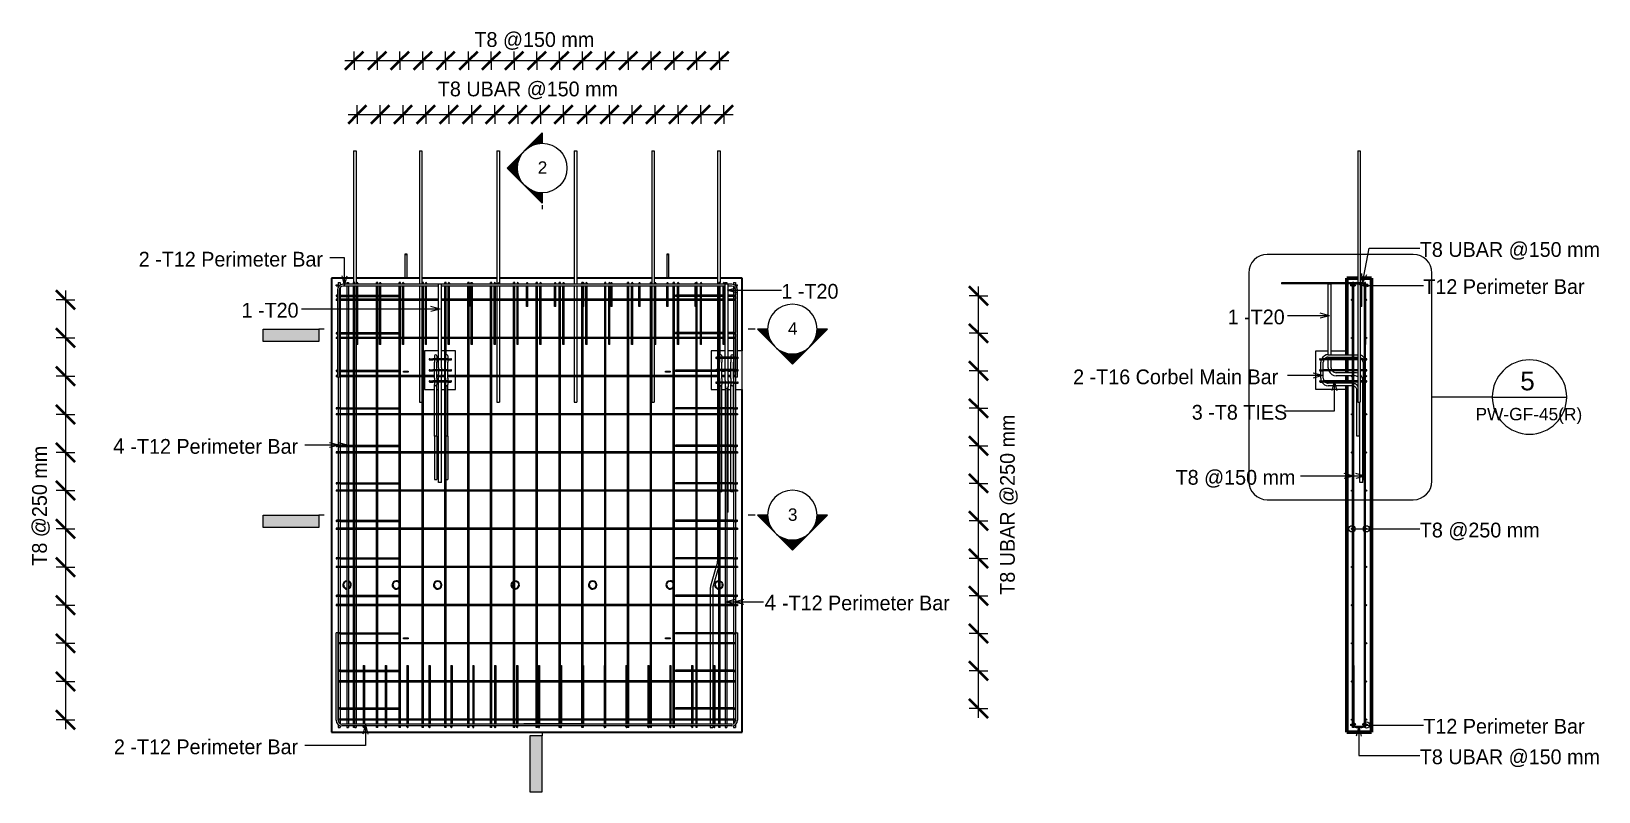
# Model space of a CAD drawing. Header units: millimetres. Extents: x -6138 to 17183, y 2886 to 77066.
# Drawn here: x -6138 to 3978, y 2886 to 7791 of the extents above.
import ezdxf

# ---------------------------------------------------------------- set-up
doc = ezdxf.new("R2010")
doc.units = ezdxf.units.MM
for name, color, linetype, lineweight in [('A-ANNO-DIMS', 211, 'Continuous', 9), ('A-ANNO-DIMS-40', 211, 'Continuous', 9), ('A-ANNO-SYMB', 150, 'Continuous', 9), ('A-GENM', 13, 'Continuous', 18), ('A-WALL', 113, 'Continuous', 25), ('G-ANNO-SYMB', 111, 'Continuous', 9), ('G-ANNO-TEXT', 231, 'Continuous', 9), ('S-BEAM', 12, 'Continuous', 18), ('S-RBAR', 171, 'Continuous', 18), ('S-RBAR-IDEN', 171, 'Continuous', 9)]:
    doc.layers.add(name, color=color, linetype=linetype, lineweight=lineweight)
doc.styles.add('Arial', font='arial.ttf', dxfattribs={"height": 80})
doc.styles.add('Arial_1', font='arial.ttf', dxfattribs={"height": 120})
doc.styles.add('Nirmala UI', font='Nirmala.ttf', dxfattribs={"height": 95.25})
doc.styles.add('Nirmala UI Semilight', font='NirmalaS.ttf', dxfattribs={"height": 100})
doc.dimstyles.new('Arc_Length_-_2_5mm_Arial', dxfattribs={"dimscale": 304.8, "dimtxt": 100.546939, "dimasz": 0.393701, "dimexe": 0.19685, "dimexo": 0.0625, "dimgap": 0.229659, "dimtad": 1, "dimdec": 4, "dimzin": 0, "dimdsep": 46, "dimtxsty": 'Arial', "dimblk1": 'OBLIQUE', "dimblk2": 'OBLIQUE', "dimsah": 1, "dimcen": 0.09, "dimdle": 0.19685, "dimazin": 0, "dimtfac": 1, "dimtdec": 4, "dimtix": 1, "dimtmove": 0, "dimatfit": 3, "dimfxl": 0.19685, "dimfxlon": 1, "dimtvp": 1, "dimtolj": 1, "dimtzin": 0, "dimarcsym": 2})
doc.dimstyles.new('Arc_Length_-_2_5mm_Arial_1', dxfattribs={"dimscale": 304.8, "dimtxt": 100.546939, "dimasz": 0.393701, "dimexe": 0.19685, "dimexo": 0.0625, "dimgap": 0.229659, "dimtad": 1, "dimdec": 4, "dimzin": 0, "dimdsep": 46, "dimtxsty": 'Nirmala UI', "dimblk1": 'OBLIQUE', "dimblk2": 'OBLIQUE', "dimsah": 1, "dimcen": 0.09, "dimdle": 0.19685, "dimazin": 0, "dimtfac": 1, "dimtdec": 4, "dimtix": 1, "dimtmove": 0, "dimatfit": 3, "dimfxl": 0.19685, "dimfxlon": 1, "dimtvp": 1, "dimtolj": 1, "dimtzin": 0, "dimarcsym": 2})

msp = doc.modelspace()

# ---------------------------------------------------------------- texts
at = {"layer": 'A-ANNO-SYMB', "attachment_point": 1}
for s, insert, char_height, width, style in [('5', (3472.1079, 5595.16803), 120, 115.443, 'Arial_1'), ('PW-GF-45(R)', (3183.28589, 5361.59637), 80, 849.78875, 'Arial')]:
    msp.add_mtext(s, dxfattribs=dict(at, insert=insert, char_height=char_height, width=width, style=style))
at = {"layer": 'G-ANNO-SYMB', "char_height": 80, "width": 76.962, "attachment_point": 1, "style": 'Arial'}
for s, insert in [('2', (-2869.85112, 6952.45329)), ('4', (-1255.0485, 5913.26791)), ('3', (-1255.0485, 4713.26791))]:
    msp.add_mtext(s, dxfattribs=dict(at, insert=insert))
at = {"layer": 'S-RBAR-IDEN', "char_height": 95.25, "attachment_point": 1, "style": 'Nirmala UI'}
for s, insert, width in [('T8 @150 mm', (-3278.11688, 7785.98456), 974.852), ('T8 UBAR @150 mm', (-3514.33951, 7467.08868), 1430.2105), ('2 -T12 Perimeter Bar', (-5444.88643, 6368.87228), 1491.13875), ('T8 UBAR @150 mm', (2823.87468, 6431.37126), 1430.2105), ('T12 Perimeter Bar', (2846.70783, 6191.93969), 1292.32025), ('1 -T20', (-1296.67507, 6161.63812), 464.97875), ('1 -T20', (-4781.2714, 6039.46027), 464.97875), ('1 -T20', (1583.62558, 5996.33877), 464.97875), ('2 -T16 Corbel Main Bar', (586.22558, 5609.56545), 1673.9235), ('3 -T8 TIES', (1351.98184, 5381.03142), 721.51875), ('2 -T12 Perimeter Bar', (-5605.10783, 5161.03792), 1491.13875), ('T8 @150 mm', (1247.38184, 4961.30135), 974.852), ('T8 @250 mm', (2823.87468, 4621.36762), 974.852), ('2 -T12 Perimeter Bar', (-1399.10028, 4150.77779), 1491.13875), ('T12 Perimeter Bar', (2846.70783, 3355.63484), 1292.32025), ('2 -T12 Perimeter Bar', (-5605.10783, 3222.76095), 1491.13875), ('T8 UBAR @150 mm', (2823.87468, 3158.45983), 1430.2105)]:
    msp.add_mtext(s, dxfattribs=dict(at, insert=insert, width=width))
at = {"layer": 'S-RBAR-IDEN', "char_height": 95.25, "attachment_point": 1, "rotation": 90, "style": 'Nirmala UI'}
for s, insert, width in [('T8 UBAR @250 mm', (114.45151, 4156.0516), 1430.2105), ('T8 @250 mm', (-6132.9836, 4343.8516), 974.852)]:
    msp.add_mtext(s, dxfattribs=dict(at, insert=insert, width=width))

# ---------------------------------------------------------------- blocks, each defined once
blk = doc.blocks.new('RR spread anchor face based - RR-SA-1_4-160-614768-Elevation Front 1')
at = {"layer": 'A-GENM'}
for p, q in [((-3735, 5598), (-3733, 5598)), ((-3735, 5592), (-3735, 5598)), ((-3733, 5592), (-3735, 5592)), ((-3733, 5598), (-3708, 5598)), ((-3733, 5598), (-3733, 5592)), ((-3708, 5592), (-3733, 5592)), ((-3708, 5598), (-3705, 5598)), ((-3708, 5598), (-3708, 5592)), ((-3705, 5592), (-3708, 5592)), ((-3705, 5598), (-3705, 5592))]:
    blk.add_line(p, q, dxfattribs=at)
blk = doc.blocks.new('RR spread anchor face based - RR-SA-2_5-250-614728-Elevation Front 1')
at = {"layer": 'A-GENM'}
for p, q in [((-3725, 6350), (-3725, 6355)), ((-3725, 6355), (-3715, 6355)), ((-3725, 6200), (-3725, 6350)), ((-3715, 6350), (-3725, 6350)), ((-3715, 6355), (-3715, 6350)), ((-3715, 6350), (-3715, 6200))]:
    blk.add_line(p, q, dxfattribs=at)
blk = doc.blocks.new('Detail View - M_Section Tail - Filled Horizontal-14034-Elevation Front 1')
at = {"layer": 'G-ANNO-SYMB'}
blk.add_hatch(color=256, dxfattribs=at).paths.add_polyline_path([(-4282, 4590), (-4282, 4670), (-4642, 4670), (-4642, 4590)])
for p, q in [((-4642, 4590), (-4642, 4670)), ((-4642, 4670), (-4282, 4670)), ((-4282, 4670), (-4282, 4590)), ((-4282, 4590), (-4642, 4590))]:
    blk.add_line(p, q, dxfattribs=at)
blk = doc.blocks.new('Detail View - M_Section Head - Filled SHOP DWG-600895-Elevation Front 1')
at = {"layer": 'G-ANNO-SYMB'}
h = blk.add_hatch(color=256, dxfattribs=at)
edge = h.paths.add_edge_path()
edge.add_line((-1452, 4670), (-1386, 4670))
edge.add_arc((-1226, 4670), 160, 180, 225)
edge.add_line((-1339, 4557), (-1452, 4670))
h = blk.add_hatch(color=256, dxfattribs=at)
edge = h.paths.add_edge_path()
edge.add_line((-999, 4670), (-1113, 4557))
edge.add_arc((-1226, 4670), 160, 315, 360)
edge.add_line((-1066, 4670), (-999, 4670))
h = blk.add_hatch(color=256, dxfattribs=at)
edge = h.paths.add_edge_path()
edge.add_line((-1226, 4444), (-1339, 4557))
edge.add_arc((-1226, 4670), 160, 225, 270)
edge.add_line((-1226, 4510), (-1226, 4444))
h = blk.add_hatch(color=256, dxfattribs=at)
edge = h.paths.add_edge_path()
edge.add_line((-1226, 4444), (-1226, 4510))
edge.add_arc((-1226, 4670), 160, 270, 315)
edge.add_line((-1113, 4557), (-1226, 4444))
for p, q in [((-1226, 4444), (-1452, 4670)), ((-1386, 4670), (-1452, 4670)), ((-1452, 4670), (-1339, 4557)), ((-1386, 4670), (-1452, 4670)), ((-1226, 4444), (-999, 4670)), ((-1113, 4557), (-999, 4670)), ((-1066, 4670), (-999, 4670)), ((-999, 4670), (-1066, 4670)), ((-1339, 4557), (-1226, 4444)), ((-1226, 4444), (-1113, 4557)), ((-1226, 4510), (-1226, 4444)), ((-1226, 4444), (-1226, 4510))]:
    blk.add_line(p, q, dxfattribs=at)
for start, end in [(360, 180), (180, 360), (180, 225), (315, 0), (225, 270), (270, 315)]:
    blk.add_arc((-1226, 4670), 160, start, end, dxfattribs=at)
blk = doc.blocks.new('DIMBLOCK1-Elevation Front 1')
at = {"layer": 'A-ANNO-DIMS-40', "lineweight": 35}
for p, q in [((-4034, 7255), (-3974, 7315)), ((-3887, 7255), (-3827, 7315)), ((-4034, 7255), (-4094, 7195)), ((-3887, 7255), (-3947, 7195))]:
    blk.add_line(p, q, dxfattribs=at)
at = {"layer": 'A-ANNO-DIMS-40'}
for p, q in [((-4034, 7255), (-4034, 7315)), ((-3887, 7255), (-3887, 7315)), ((-4094, 7255), (-3887, 7255)), ((-4034, 7255), (-4034, 7195)), ((-3887, 7255), (-3887, 7195))]:
    blk.add_line(p, q, dxfattribs=at)
blk = doc.blocks.new('_Oblique')
at = {"color": 0, "linetype": 'ByBlock', "lineweight": -2}
blk.add_line((-0.5, -0.5), (0.5, 0.5), dxfattribs=at)
blk = doc.blocks.new('DIMBLOCK2-Elevation Front 1')
at = {"layer": 'A-ANNO-DIMS-40', "lineweight": 35}
for p, q in [((-3887, 7255), (-3827, 7315)), ((-3739, 7255), (-3679, 7315)), ((-3887, 7255), (-3947, 7195)), ((-3739, 7255), (-3799, 7195))]:
    blk.add_line(p, q, dxfattribs=at)
at = {"layer": 'A-ANNO-DIMS-40'}
for p, q in [((-3887, 7255), (-3887, 7315)), ((-3739, 7255), (-3739, 7315)), ((-3887, 7255), (-3739, 7255)), ((-3887, 7255), (-3887, 7195)), ((-3739, 7255), (-3739, 7195))]:
    blk.add_line(p, q, dxfattribs=at)
blk = doc.blocks.new('DIMBLOCK3-Elevation Front 1')
at = {"layer": 'A-ANNO-DIMS-40', "lineweight": 35}
for p, q in [((-3739, 7255), (-3679, 7315)), ((-3591, 7255), (-3531, 7315)), ((-3739, 7255), (-3799, 7195)), ((-3591, 7255), (-3651, 7195))]:
    blk.add_line(p, q, dxfattribs=at)
at = {"layer": 'A-ANNO-DIMS-40'}
for p, q in [((-3739, 7255), (-3739, 7315)), ((-3591, 7255), (-3591, 7315)), ((-3739, 7255), (-3591, 7255)), ((-3739, 7255), (-3739, 7195)), ((-3591, 7255), (-3591, 7195))]:
    blk.add_line(p, q, dxfattribs=at)
blk = doc.blocks.new('DIMBLOCK4-Elevation Front 1')
at = {"layer": 'A-ANNO-DIMS-40', "lineweight": 35}
for p, q in [((-3591, 7255), (-3531, 7315)), ((-3443, 7255), (-3383, 7315)), ((-3591, 7255), (-3651, 7195)), ((-3443, 7255), (-3503, 7195))]:
    blk.add_line(p, q, dxfattribs=at)
at = {"layer": 'A-ANNO-DIMS-40'}
for p, q in [((-3591, 7255), (-3591, 7315)), ((-3443, 7255), (-3443, 7315)), ((-3591, 7255), (-3443, 7255)), ((-3591, 7255), (-3591, 7195)), ((-3443, 7255), (-3443, 7195))]:
    blk.add_line(p, q, dxfattribs=at)
blk = doc.blocks.new('DIMBLOCK5-Elevation Front 1')
at = {"layer": 'A-ANNO-DIMS-40', "lineweight": 35}
for p, q in [((-3443, 7255), (-3383, 7315)), ((-3295, 7255), (-3235, 7315)), ((-3443, 7255), (-3503, 7195)), ((-3295, 7255), (-3355, 7195))]:
    blk.add_line(p, q, dxfattribs=at)
at = {"layer": 'A-ANNO-DIMS-40'}
for p, q in [((-3443, 7255), (-3443, 7315)), ((-3295, 7255), (-3295, 7315)), ((-3443, 7255), (-3295, 7255)), ((-3443, 7255), (-3443, 7195)), ((-3295, 7255), (-3295, 7195))]:
    blk.add_line(p, q, dxfattribs=at)
blk = doc.blocks.new('DIMBLOCK6-Elevation Front 1')
at = {"layer": 'A-ANNO-DIMS-40', "lineweight": 35}
for p, q in [((-3295, 7255), (-3235, 7315)), ((-3147, 7255), (-3087, 7315)), ((-3295, 7255), (-3355, 7195)), ((-3147, 7255), (-3207, 7195))]:
    blk.add_line(p, q, dxfattribs=at)
at = {"layer": 'A-ANNO-DIMS-40'}
for p, q in [((-3295, 7255), (-3295, 7315)), ((-3147, 7255), (-3147, 7315)), ((-3295, 7255), (-3147, 7255)), ((-3295, 7255), (-3295, 7195)), ((-3147, 7255), (-3147, 7195))]:
    blk.add_line(p, q, dxfattribs=at)
blk = doc.blocks.new('DIMBLOCK7-Elevation Front 1')
at = {"layer": 'A-ANNO-DIMS-40', "lineweight": 35}
for p, q in [((-3147, 7255), (-3087, 7315)), ((-2999, 7255), (-2939, 7315)), ((-3147, 7255), (-3207, 7195)), ((-2999, 7255), (-3059, 7195))]:
    blk.add_line(p, q, dxfattribs=at)
at = {"layer": 'A-ANNO-DIMS-40'}
for p, q in [((-3147, 7255), (-3147, 7315)), ((-2999, 7255), (-2999, 7315)), ((-3147, 7255), (-2999, 7255)), ((-3147, 7255), (-3147, 7195)), ((-2999, 7255), (-2999, 7195))]:
    blk.add_line(p, q, dxfattribs=at)
blk = doc.blocks.new('DIMBLOCK8-Elevation Front 1')
at = {"layer": 'A-ANNO-DIMS-40', "lineweight": 35}
for p, q in [((-2999, 7255), (-2939, 7315)), ((-2851, 7255), (-2791, 7315)), ((-2999, 7255), (-3059, 7195)), ((-2851, 7255), (-2911, 7195))]:
    blk.add_line(p, q, dxfattribs=at)
at = {"layer": 'A-ANNO-DIMS-40'}
for p, q in [((-2999, 7255), (-2999, 7315)), ((-2851, 7255), (-2851, 7315)), ((-2999, 7255), (-2851, 7255)), ((-2999, 7255), (-2999, 7195)), ((-2851, 7255), (-2851, 7195))]:
    blk.add_line(p, q, dxfattribs=at)
blk = doc.blocks.new('DIMBLOCK9-Elevation Front 1')
at = {"layer": 'A-ANNO-DIMS-40', "lineweight": 35}
for p, q in [((-2851, 7255), (-2791, 7315)), ((-2703, 7255), (-2643, 7315)), ((-2851, 7255), (-2911, 7195)), ((-2703, 7255), (-2763, 7195))]:
    blk.add_line(p, q, dxfattribs=at)
at = {"layer": 'A-ANNO-DIMS-40'}
for p, q in [((-2851, 7255), (-2851, 7315)), ((-2703, 7255), (-2703, 7315)), ((-2851, 7255), (-2703, 7255)), ((-2851, 7255), (-2851, 7195)), ((-2703, 7255), (-2703, 7195))]:
    blk.add_line(p, q, dxfattribs=at)
blk = doc.blocks.new('DIMBLOCK10-Elevation Front 1')
at = {"layer": 'A-ANNO-DIMS-40', "lineweight": 35}
for p, q in [((-2703, 7255), (-2643, 7315)), ((-2555, 7255), (-2495, 7315)), ((-2703, 7255), (-2763, 7195)), ((-2555, 7255), (-2615, 7195))]:
    blk.add_line(p, q, dxfattribs=at)
at = {"layer": 'A-ANNO-DIMS-40'}
for p, q in [((-2703, 7255), (-2703, 7315)), ((-2555, 7255), (-2555, 7315)), ((-2703, 7255), (-2555, 7255)), ((-2703, 7255), (-2703, 7195)), ((-2555, 7255), (-2555, 7195))]:
    blk.add_line(p, q, dxfattribs=at)
blk = doc.blocks.new('DIMBLOCK11-Elevation Front 1')
at = {"layer": 'A-ANNO-DIMS-40', "lineweight": 35}
for p, q in [((-2555, 7255), (-2495, 7315)), ((-2407, 7255), (-2347, 7315)), ((-2555, 7255), (-2615, 7195)), ((-2407, 7255), (-2467, 7195))]:
    blk.add_line(p, q, dxfattribs=at)
at = {"layer": 'A-ANNO-DIMS-40'}
for p, q in [((-2555, 7255), (-2555, 7315)), ((-2407, 7255), (-2407, 7315)), ((-2555, 7255), (-2407, 7255)), ((-2555, 7255), (-2555, 7195)), ((-2407, 7255), (-2407, 7195))]:
    blk.add_line(p, q, dxfattribs=at)
blk = doc.blocks.new('DIMBLOCK12-Elevation Front 1')
at = {"layer": 'A-ANNO-DIMS-40', "lineweight": 35}
for p, q in [((-2407, 7255), (-2347, 7315)), ((-2259, 7255), (-2199, 7315)), ((-2407, 7255), (-2467, 7195)), ((-2259, 7255), (-2319, 7195))]:
    blk.add_line(p, q, dxfattribs=at)
at = {"layer": 'A-ANNO-DIMS-40'}
for p, q in [((-2407, 7255), (-2407, 7315)), ((-2259, 7255), (-2259, 7315)), ((-2407, 7255), (-2259, 7255)), ((-2407, 7255), (-2407, 7195)), ((-2259, 7255), (-2259, 7195))]:
    blk.add_line(p, q, dxfattribs=at)
blk = doc.blocks.new('DIMBLOCK13-Elevation Front 1')
at = {"layer": 'A-ANNO-DIMS-40', "lineweight": 35}
for p, q in [((-2259, 7255), (-2199, 7315)), ((-2111, 7255), (-2051, 7315)), ((-2259, 7255), (-2319, 7195)), ((-2111, 7255), (-2171, 7195))]:
    blk.add_line(p, q, dxfattribs=at)
at = {"layer": 'A-ANNO-DIMS-40'}
for p, q in [((-2259, 7255), (-2259, 7315)), ((-2111, 7255), (-2111, 7315)), ((-2259, 7255), (-2111, 7255)), ((-2259, 7255), (-2259, 7195)), ((-2111, 7255), (-2111, 7195))]:
    blk.add_line(p, q, dxfattribs=at)
blk = doc.blocks.new('DIMBLOCK14-Elevation Front 1')
at = {"layer": 'A-ANNO-DIMS-40', "lineweight": 35}
for p, q in [((-2111, 7255), (-2051, 7315)), ((-1964, 7255), (-1904, 7315)), ((-2111, 7255), (-2171, 7195)), ((-1964, 7255), (-2024, 7195))]:
    blk.add_line(p, q, dxfattribs=at)
at = {"layer": 'A-ANNO-DIMS-40'}
for p, q in [((-2111, 7255), (-2111, 7315)), ((-1964, 7255), (-1964, 7315)), ((-2111, 7255), (-1964, 7255)), ((-2111, 7255), (-2111, 7195)), ((-1964, 7255), (-1964, 7195))]:
    blk.add_line(p, q, dxfattribs=at)
blk = doc.blocks.new('DIMBLOCK15-Elevation Front 1')
at = {"layer": 'A-ANNO-DIMS-40', "lineweight": 35}
for p, q in [((-1964, 7255), (-1904, 7315)), ((-1816, 7255), (-1756, 7315)), ((-1964, 7255), (-2024, 7195)), ((-1816, 7255), (-1876, 7195))]:
    blk.add_line(p, q, dxfattribs=at)
at = {"layer": 'A-ANNO-DIMS-40'}
for p, q in [((-1964, 7255), (-1964, 7315)), ((-1816, 7255), (-1816, 7315)), ((-1964, 7255), (-1816, 7255)), ((-1964, 7255), (-1964, 7195)), ((-1816, 7255), (-1816, 7195))]:
    blk.add_line(p, q, dxfattribs=at)
blk = doc.blocks.new('DIMBLOCK16-Elevation Front 1')
at = {"layer": 'A-ANNO-DIMS-40', "lineweight": 35}
for p, q in [((-1816, 7255), (-1756, 7315)), ((-1668, 7255), (-1608, 7315)), ((-1816, 7255), (-1876, 7195)), ((-1668, 7255), (-1728, 7195))]:
    blk.add_line(p, q, dxfattribs=at)
at = {"layer": 'A-ANNO-DIMS-40'}
for p, q in [((-1816, 7255), (-1816, 7315)), ((-1668, 7255), (-1668, 7315)), ((-1816, 7255), (-1608, 7255)), ((-1816, 7255), (-1816, 7195)), ((-1668, 7255), (-1668, 7195))]:
    blk.add_line(p, q, dxfattribs=at)
blk = doc.blocks.new('DIMBLOCK17-Elevation Front 1')
at = {"layer": 'A-ANNO-DIMS-40', "lineweight": 35}
for p, q in [((-4034, 7255), (-3974, 7315)), ((-3887, 7255), (-3827, 7315)), ((-3739, 7255), (-3679, 7315)), ((-3591, 7255), (-3531, 7315)), ((-3443, 7255), (-3383, 7315)), ((-3295, 7255), (-3235, 7315)), ((-3147, 7255), (-3087, 7315)), ((-2999, 7255), (-2939, 7315)), ((-2851, 7255), (-2791, 7315)), ((-2703, 7255), (-2643, 7315)), ((-2555, 7255), (-2495, 7315)), ((-2407, 7255), (-2347, 7315)), ((-2259, 7255), (-2199, 7315)), ((-2111, 7255), (-2051, 7315)), ((-1964, 7255), (-1904, 7315)), ((-1816, 7255), (-1756, 7315)), ((-1668, 7255), (-1608, 7315)), ((-4034, 7255), (-4094, 7195)), ((-3887, 7255), (-3947, 7195)), ((-3739, 7255), (-3799, 7195)), ((-3591, 7255), (-3651, 7195)), ((-3443, 7255), (-3503, 7195)), ((-3295, 7255), (-3355, 7195)), ((-3147, 7255), (-3207, 7195)), ((-2999, 7255), (-3059, 7195)), ((-2851, 7255), (-2911, 7195)), ((-2703, 7255), (-2763, 7195)), ((-2555, 7255), (-2615, 7195)), ((-2407, 7255), (-2467, 7195)), ((-2259, 7255), (-2319, 7195)), ((-2111, 7255), (-2171, 7195)), ((-1964, 7255), (-2024, 7195)), ((-1816, 7255), (-1876, 7195)), ((-1668, 7255), (-1728, 7195))]:
    blk.add_line(p, q, dxfattribs=at)
at = {"layer": 'A-ANNO-DIMS-40'}
for p, q in [((-4034, 7255), (-4034, 7315)), ((-3887, 7255), (-3887, 7315)), ((-3739, 7255), (-3739, 7315)), ((-3591, 7255), (-3591, 7315)), ((-3443, 7255), (-3443, 7315)), ((-3295, 7255), (-3295, 7315)), ((-3147, 7255), (-3147, 7315)), ((-2999, 7255), (-2999, 7315)), ((-2851, 7255), (-2851, 7315)), ((-2703, 7255), (-2703, 7315)), ((-2555, 7255), (-2555, 7315)), ((-2407, 7255), (-2407, 7315)), ((-2259, 7255), (-2259, 7315)), ((-2111, 7255), (-2111, 7315)), ((-1964, 7255), (-1964, 7315)), ((-1816, 7255), (-1816, 7315)), ((-1668, 7255), (-1668, 7315)), ((-4094, 7255), (-1608, 7255)), ((-4094, 7255), (-3887, 7255)), ((-4034, 7255), (-4034, 7195)), ((-3887, 7255), (-3739, 7255)), ((-3887, 7255), (-3887, 7195)), ((-3739, 7255), (-3591, 7255)), ((-3739, 7255), (-3739, 7195)), ((-3591, 7255), (-3443, 7255)), ((-3591, 7255), (-3591, 7195)), ((-3443, 7255), (-3295, 7255)), ((-3443, 7255), (-3443, 7195)), ((-3295, 7255), (-3147, 7255)), ((-3295, 7255), (-3295, 7195)), ((-3147, 7255), (-2999, 7255)), ((-3147, 7255), (-3147, 7195)), ((-2999, 7255), (-2851, 7255)), ((-2999, 7255), (-2999, 7195)), ((-2851, 7255), (-2703, 7255)), ((-2851, 7255), (-2851, 7195)), ((-2703, 7255), (-2555, 7255)), ((-2703, 7255), (-2703, 7195)), ((-2555, 7255), (-2407, 7255)), ((-2555, 7255), (-2555, 7195)), ((-2407, 7255), (-2259, 7255)), ((-2407, 7255), (-2407, 7195)), ((-2259, 7255), (-2111, 7255)), ((-2259, 7255), (-2259, 7195)), ((-2111, 7255), (-1964, 7255)), ((-2111, 7255), (-2111, 7195)), ((-1964, 7255), (-1816, 7255)), ((-1964, 7255), (-1964, 7195)), ((-1816, 7255), (-1608, 7255)), ((-1816, 7255), (-1816, 7195)), ((-1668, 7255), (-1668, 7195))]:
    blk.add_line(p, q, dxfattribs=at)
blk = doc.blocks.new('_None')
blk = doc.blocks.new('DIMBLOCK18-Elevation Front 1')
at = {"layer": 'A-ANNO-DIMS-40'}
for p, q in [((-4114, 7602), (-3906, 7602)), ((-4054, 7602), (-4054, 7662)), ((-4054, 7602), (-4054, 7542)), ((-3906, 7602), (-3906, 7662)), ((-3906, 7602), (-3906, 7542))]:
    blk.add_line(p, q, dxfattribs=at)
at = {"layer": 'A-ANNO-DIMS-40', "lineweight": 35}
for p, q in [((-4054, 7602), (-4114, 7542)), ((-4054, 7602), (-3994, 7662)), ((-3906, 7602), (-3966, 7542)), ((-3906, 7602), (-3846, 7662))]:
    blk.add_line(p, q, dxfattribs=at)
blk = doc.blocks.new('DIMBLOCK19-Elevation Front 1')
at = {"layer": 'A-ANNO-DIMS-40', "lineweight": 35}
for p, q in [((-3906, 7602), (-3966, 7542)), ((-3906, 7602), (-3846, 7662)), ((-3759, 7602), (-3819, 7542)), ((-3759, 7602), (-3699, 7662))]:
    blk.add_line(p, q, dxfattribs=at)
at = {"layer": 'A-ANNO-DIMS-40'}
for p, q in [((-3906, 7602), (-3906, 7662)), ((-3906, 7602), (-3759, 7602)), ((-3906, 7602), (-3906, 7542)), ((-3759, 7602), (-3759, 7662)), ((-3759, 7602), (-3759, 7542))]:
    blk.add_line(p, q, dxfattribs=at)
blk = doc.blocks.new('DIMBLOCK20-Elevation Front 1')
at = {"layer": 'A-ANNO-DIMS-40', "lineweight": 35}
for p, q in [((-3759, 7602), (-3819, 7542)), ((-3759, 7602), (-3699, 7662)), ((-3612, 7602), (-3672, 7542)), ((-3612, 7602), (-3552, 7662))]:
    blk.add_line(p, q, dxfattribs=at)
at = {"layer": 'A-ANNO-DIMS-40'}
for p, q in [((-3759, 7602), (-3759, 7662)), ((-3759, 7602), (-3612, 7602)), ((-3759, 7602), (-3759, 7542)), ((-3612, 7602), (-3612, 7662)), ((-3612, 7602), (-3612, 7542))]:
    blk.add_line(p, q, dxfattribs=at)
blk = doc.blocks.new('DIMBLOCK21-Elevation Front 1')
at = {"layer": 'A-ANNO-DIMS-40', "lineweight": 35}
for p, q in [((-3612, 7602), (-3672, 7542)), ((-3612, 7602), (-3552, 7662)), ((-3464, 7602), (-3524, 7542)), ((-3464, 7602), (-3404, 7662))]:
    blk.add_line(p, q, dxfattribs=at)
at = {"layer": 'A-ANNO-DIMS-40'}
for p, q in [((-3612, 7602), (-3612, 7662)), ((-3612, 7602), (-3464, 7602)), ((-3612, 7602), (-3612, 7542)), ((-3464, 7602), (-3464, 7662)), ((-3464, 7602), (-3464, 7542))]:
    blk.add_line(p, q, dxfattribs=at)
blk = doc.blocks.new('DIMBLOCK22-Elevation Front 1')
at = {"layer": 'A-ANNO-DIMS-40', "lineweight": 35}
for p, q in [((-3464, 7602), (-3524, 7542)), ((-3464, 7602), (-3404, 7662)), ((-3317, 7602), (-3377, 7542)), ((-3317, 7602), (-3257, 7662))]:
    blk.add_line(p, q, dxfattribs=at)
at = {"layer": 'A-ANNO-DIMS-40'}
for p, q in [((-3464, 7602), (-3464, 7662)), ((-3464, 7602), (-3317, 7602)), ((-3464, 7602), (-3464, 7542)), ((-3317, 7602), (-3317, 7662)), ((-3317, 7602), (-3317, 7542))]:
    blk.add_line(p, q, dxfattribs=at)
blk = doc.blocks.new('DIMBLOCK23-Elevation Front 1')
at = {"layer": 'A-ANNO-DIMS-40', "lineweight": 35}
for p, q in [((-3317, 7602), (-3377, 7542)), ((-3317, 7602), (-3257, 7662)), ((-3170, 7602), (-3230, 7542)), ((-3170, 7602), (-3110, 7662))]:
    blk.add_line(p, q, dxfattribs=at)
at = {"layer": 'A-ANNO-DIMS-40'}
for p, q in [((-3317, 7602), (-3317, 7662)), ((-3317, 7602), (-3170, 7602)), ((-3317, 7602), (-3317, 7542)), ((-3170, 7602), (-3170, 7662)), ((-3170, 7602), (-3170, 7542))]:
    blk.add_line(p, q, dxfattribs=at)
blk = doc.blocks.new('DIMBLOCK24-Elevation Front 1')
at = {"layer": 'A-ANNO-DIMS-40', "lineweight": 35}
for p, q in [((-3170, 7602), (-3230, 7542)), ((-3170, 7602), (-3110, 7662)), ((-3022, 7602), (-3082, 7542)), ((-3022, 7602), (-2962, 7662))]:
    blk.add_line(p, q, dxfattribs=at)
at = {"layer": 'A-ANNO-DIMS-40'}
for p, q in [((-3170, 7602), (-3170, 7662)), ((-3170, 7602), (-3022, 7602)), ((-3170, 7602), (-3170, 7542)), ((-3022, 7602), (-3022, 7662)), ((-3022, 7602), (-3022, 7542))]:
    blk.add_line(p, q, dxfattribs=at)
blk = doc.blocks.new('DIMBLOCK25-Elevation Front 1')
at = {"layer": 'A-ANNO-DIMS-40', "lineweight": 35}
for p, q in [((-3022, 7602), (-3082, 7542)), ((-3022, 7602), (-2962, 7662)), ((-2875, 7602), (-2935, 7542)), ((-2875, 7602), (-2815, 7662))]:
    blk.add_line(p, q, dxfattribs=at)
at = {"layer": 'A-ANNO-DIMS-40'}
for p, q in [((-3022, 7602), (-3022, 7662)), ((-3022, 7602), (-2875, 7602)), ((-3022, 7602), (-3022, 7542)), ((-2875, 7602), (-2875, 7662)), ((-2875, 7602), (-2875, 7542))]:
    blk.add_line(p, q, dxfattribs=at)
blk = doc.blocks.new('DIMBLOCK26-Elevation Front 1')
at = {"layer": 'A-ANNO-DIMS-40', "lineweight": 35}
for p, q in [((-2875, 7602), (-2935, 7542)), ((-2875, 7602), (-2815, 7662)), ((-2728, 7602), (-2788, 7542)), ((-2728, 7602), (-2668, 7662))]:
    blk.add_line(p, q, dxfattribs=at)
at = {"layer": 'A-ANNO-DIMS-40'}
for p, q in [((-2875, 7602), (-2875, 7662)), ((-2875, 7602), (-2728, 7602)), ((-2875, 7602), (-2875, 7542)), ((-2728, 7602), (-2728, 7662)), ((-2728, 7602), (-2728, 7542))]:
    blk.add_line(p, q, dxfattribs=at)
blk = doc.blocks.new('DIMBLOCK27-Elevation Front 1')
at = {"layer": 'A-ANNO-DIMS-40', "lineweight": 35}
for p, q in [((-2728, 7602), (-2788, 7542)), ((-2728, 7602), (-2668, 7662)), ((-2580, 7602), (-2640, 7542)), ((-2580, 7602), (-2520, 7662))]:
    blk.add_line(p, q, dxfattribs=at)
at = {"layer": 'A-ANNO-DIMS-40'}
for p, q in [((-2728, 7602), (-2728, 7662)), ((-2728, 7602), (-2580, 7602)), ((-2728, 7602), (-2728, 7542)), ((-2580, 7602), (-2580, 7662)), ((-2580, 7602), (-2580, 7542))]:
    blk.add_line(p, q, dxfattribs=at)
blk = doc.blocks.new('DIMBLOCK28-Elevation Front 1')
at = {"layer": 'A-ANNO-DIMS-40', "lineweight": 35}
for p, q in [((-2580, 7602), (-2640, 7542)), ((-2580, 7602), (-2520, 7662)), ((-2433, 7602), (-2493, 7542)), ((-2433, 7602), (-2373, 7662))]:
    blk.add_line(p, q, dxfattribs=at)
at = {"layer": 'A-ANNO-DIMS-40'}
for p, q in [((-2580, 7602), (-2580, 7662)), ((-2580, 7602), (-2433, 7602)), ((-2580, 7602), (-2580, 7542)), ((-2433, 7602), (-2433, 7662)), ((-2433, 7602), (-2433, 7542))]:
    blk.add_line(p, q, dxfattribs=at)
blk = doc.blocks.new('DIMBLOCK29-Elevation Front 1')
at = {"layer": 'A-ANNO-DIMS-40', "lineweight": 35}
for p, q in [((-2433, 7602), (-2493, 7542)), ((-2433, 7602), (-2373, 7662)), ((-2286, 7602), (-2346, 7542)), ((-2286, 7602), (-2226, 7662))]:
    blk.add_line(p, q, dxfattribs=at)
at = {"layer": 'A-ANNO-DIMS-40'}
for p, q in [((-2433, 7602), (-2433, 7662)), ((-2433, 7602), (-2286, 7602)), ((-2433, 7602), (-2433, 7542)), ((-2286, 7602), (-2286, 7662)), ((-2286, 7602), (-2286, 7542))]:
    blk.add_line(p, q, dxfattribs=at)
blk = doc.blocks.new('DIMBLOCK30-Elevation Front 1')
at = {"layer": 'A-ANNO-DIMS-40', "lineweight": 35}
for p, q in [((-2286, 7602), (-2346, 7542)), ((-2286, 7602), (-2226, 7662)), ((-2138, 7602), (-2198, 7542)), ((-2138, 7602), (-2078, 7662))]:
    blk.add_line(p, q, dxfattribs=at)
at = {"layer": 'A-ANNO-DIMS-40'}
for p, q in [((-2286, 7602), (-2286, 7662)), ((-2286, 7602), (-2138, 7602)), ((-2286, 7602), (-2286, 7542)), ((-2138, 7602), (-2138, 7662)), ((-2138, 7602), (-2138, 7542))]:
    blk.add_line(p, q, dxfattribs=at)
blk = doc.blocks.new('DIMBLOCK31-Elevation Front 1')
at = {"layer": 'A-ANNO-DIMS-40', "lineweight": 35}
for p, q in [((-2138, 7602), (-2198, 7542)), ((-2138, 7602), (-2078, 7662)), ((-1991, 7602), (-2051, 7542)), ((-1991, 7602), (-1931, 7662))]:
    blk.add_line(p, q, dxfattribs=at)
at = {"layer": 'A-ANNO-DIMS-40'}
for p, q in [((-2138, 7602), (-2138, 7662)), ((-2138, 7602), (-1991, 7602)), ((-2138, 7602), (-2138, 7542)), ((-1991, 7602), (-1991, 7662)), ((-1991, 7602), (-1991, 7542))]:
    blk.add_line(p, q, dxfattribs=at)
blk = doc.blocks.new('DIMBLOCK32-Elevation Front 1')
at = {"layer": 'A-ANNO-DIMS-40', "lineweight": 35}
for p, q in [((-1991, 7602), (-2051, 7542)), ((-1991, 7602), (-1931, 7662)), ((-1844, 7602), (-1904, 7542)), ((-1844, 7602), (-1784, 7662))]:
    blk.add_line(p, q, dxfattribs=at)
at = {"layer": 'A-ANNO-DIMS-40'}
for p, q in [((-1991, 7602), (-1991, 7662)), ((-1991, 7602), (-1844, 7602)), ((-1991, 7602), (-1991, 7542)), ((-1844, 7602), (-1844, 7662)), ((-1844, 7602), (-1844, 7542))]:
    blk.add_line(p, q, dxfattribs=at)
blk = doc.blocks.new('DIMBLOCK33-Elevation Front 1')
at = {"layer": 'A-ANNO-DIMS-40', "lineweight": 35}
for p, q in [((-1844, 7602), (-1904, 7542)), ((-1844, 7602), (-1784, 7662)), ((-1696, 7602), (-1756, 7542)), ((-1696, 7602), (-1636, 7662))]:
    blk.add_line(p, q, dxfattribs=at)
at = {"layer": 'A-ANNO-DIMS-40'}
for p, q in [((-1844, 7602), (-1844, 7662)), ((-1844, 7602), (-1636, 7602)), ((-1844, 7602), (-1844, 7542)), ((-1696, 7602), (-1696, 7662)), ((-1696, 7602), (-1696, 7542))]:
    blk.add_line(p, q, dxfattribs=at)
blk = doc.blocks.new('DIMBLOCK34-Elevation Front 1')
at = {"layer": 'A-ANNO-DIMS-40'}
for p, q in [((-4114, 7602), (-1636, 7602)), ((-4114, 7602), (-3906, 7602)), ((-4054, 7602), (-4054, 7662)), ((-4054, 7602), (-4054, 7542)), ((-3906, 7602), (-3906, 7662)), ((-3906, 7602), (-3759, 7602)), ((-3906, 7602), (-3906, 7542)), ((-3759, 7602), (-3759, 7662)), ((-3759, 7602), (-3612, 7602)), ((-3759, 7602), (-3759, 7542)), ((-3612, 7602), (-3612, 7662)), ((-3612, 7602), (-3464, 7602)), ((-3612, 7602), (-3612, 7542)), ((-3464, 7602), (-3464, 7662)), ((-3464, 7602), (-3317, 7602)), ((-3464, 7602), (-3464, 7542)), ((-3317, 7602), (-3317, 7662)), ((-3317, 7602), (-3170, 7602)), ((-3317, 7602), (-3317, 7542)), ((-3170, 7602), (-3170, 7662)), ((-3170, 7602), (-3022, 7602)), ((-3170, 7602), (-3170, 7542)), ((-3022, 7602), (-3022, 7662)), ((-3022, 7602), (-2875, 7602)), ((-3022, 7602), (-3022, 7542)), ((-2875, 7602), (-2875, 7662)), ((-2875, 7602), (-2728, 7602)), ((-2875, 7602), (-2875, 7542)), ((-2728, 7602), (-2728, 7662)), ((-2728, 7602), (-2580, 7602)), ((-2728, 7602), (-2728, 7542)), ((-2580, 7602), (-2580, 7662)), ((-2580, 7602), (-2433, 7602)), ((-2580, 7602), (-2580, 7542)), ((-2433, 7602), (-2433, 7662)), ((-2433, 7602), (-2286, 7602)), ((-2433, 7602), (-2433, 7542)), ((-2286, 7602), (-2286, 7662)), ((-2286, 7602), (-2138, 7602)), ((-2286, 7602), (-2286, 7542)), ((-2138, 7602), (-2138, 7662)), ((-2138, 7602), (-1991, 7602)), ((-2138, 7602), (-2138, 7542)), ((-1991, 7602), (-1991, 7662)), ((-1991, 7602), (-1844, 7602)), ((-1991, 7602), (-1991, 7542)), ((-1844, 7602), (-1844, 7662)), ((-1844, 7602), (-1636, 7602)), ((-1844, 7602), (-1844, 7542)), ((-1696, 7602), (-1696, 7662)), ((-1696, 7602), (-1696, 7542))]:
    blk.add_line(p, q, dxfattribs=at)
at = {"layer": 'A-ANNO-DIMS-40', "lineweight": 35}
for p, q in [((-4054, 7602), (-4114, 7542)), ((-4054, 7602), (-3994, 7662)), ((-3906, 7602), (-3966, 7542)), ((-3906, 7602), (-3846, 7662)), ((-3759, 7602), (-3819, 7542)), ((-3759, 7602), (-3699, 7662)), ((-3612, 7602), (-3672, 7542)), ((-3612, 7602), (-3552, 7662)), ((-3464, 7602), (-3524, 7542)), ((-3464, 7602), (-3404, 7662)), ((-3317, 7602), (-3377, 7542)), ((-3317, 7602), (-3257, 7662)), ((-3170, 7602), (-3230, 7542)), ((-3170, 7602), (-3110, 7662)), ((-3022, 7602), (-3082, 7542)), ((-3022, 7602), (-2962, 7662)), ((-2875, 7602), (-2935, 7542)), ((-2875, 7602), (-2815, 7662)), ((-2728, 7602), (-2788, 7542)), ((-2728, 7602), (-2668, 7662)), ((-2580, 7602), (-2640, 7542)), ((-2580, 7602), (-2520, 7662)), ((-2433, 7602), (-2493, 7542)), ((-2433, 7602), (-2373, 7662)), ((-2286, 7602), (-2346, 7542)), ((-2286, 7602), (-2226, 7662)), ((-2138, 7602), (-2198, 7542)), ((-2138, 7602), (-2078, 7662)), ((-1991, 7602), (-2051, 7542)), ((-1991, 7602), (-1931, 7662)), ((-1844, 7602), (-1904, 7542)), ((-1844, 7602), (-1784, 7662)), ((-1696, 7602), (-1756, 7542)), ((-1696, 7602), (-1636, 7662))]:
    blk.add_line(p, q, dxfattribs=at)
blk = doc.blocks.new('DIMBLOCK35-Elevation Front 1')
at = {"layer": 'A-ANNO-DIMS-40', "lineweight": 35}
for p, q in [((-5917, 6059), (-5977, 6119)), ((-5917, 6059), (-5857, 5999)), ((-5917, 5813), (-5977, 5873)), ((-5917, 5813), (-5857, 5753))]:
    blk.add_line(p, q, dxfattribs=at)
at = {"layer": 'A-ANNO-DIMS-40'}
for p, q in [((-5917, 6119), (-5917, 5813)), ((-5917, 6059), (-5977, 6059)), ((-5917, 6059), (-5857, 6059)), ((-5917, 5813), (-5977, 5813)), ((-5917, 5813), (-5857, 5813))]:
    blk.add_line(p, q, dxfattribs=at)
blk = doc.blocks.new('DIMBLOCK36-Elevation Front 1')
at = {"layer": 'A-ANNO-DIMS-40', "lineweight": 35}
for p, q in [((-5917, 5813), (-5977, 5873)), ((-5917, 5813), (-5857, 5753)), ((-5917, 5567), (-5977, 5627)), ((-5917, 5567), (-5857, 5507))]:
    blk.add_line(p, q, dxfattribs=at)
at = {"layer": 'A-ANNO-DIMS-40'}
for p, q in [((-5917, 5813), (-5977, 5813)), ((-5917, 5813), (-5917, 5567)), ((-5917, 5813), (-5857, 5813)), ((-5917, 5567), (-5977, 5567)), ((-5917, 5567), (-5857, 5567))]:
    blk.add_line(p, q, dxfattribs=at)
blk = doc.blocks.new('DIMBLOCK37-Elevation Front 1')
at = {"layer": 'A-ANNO-DIMS-40', "lineweight": 35}
for p, q in [((-5917, 5567), (-5977, 5627)), ((-5917, 5567), (-5857, 5507)), ((-5917, 5320), (-5977, 5380)), ((-5917, 5320), (-5857, 5260))]:
    blk.add_line(p, q, dxfattribs=at)
at = {"layer": 'A-ANNO-DIMS-40'}
for p, q in [((-5917, 5567), (-5977, 5567)), ((-5917, 5567), (-5917, 5320)), ((-5917, 5567), (-5857, 5567)), ((-5917, 5320), (-5977, 5320)), ((-5917, 5320), (-5857, 5320))]:
    blk.add_line(p, q, dxfattribs=at)
blk = doc.blocks.new('DIMBLOCK38-Elevation Front 1')
at = {"layer": 'A-ANNO-DIMS-40', "lineweight": 35}
for p, q in [((-5917, 5320), (-5977, 5380)), ((-5917, 5320), (-5857, 5260)), ((-5917, 5074), (-5977, 5134)), ((-5917, 5074), (-5857, 5014))]:
    blk.add_line(p, q, dxfattribs=at)
at = {"layer": 'A-ANNO-DIMS-40'}
for p, q in [((-5917, 5320), (-5977, 5320)), ((-5917, 5320), (-5917, 5074)), ((-5917, 5320), (-5857, 5320)), ((-5917, 5074), (-5977, 5074)), ((-5917, 5074), (-5857, 5074))]:
    blk.add_line(p, q, dxfattribs=at)
blk = doc.blocks.new('DIMBLOCK39-Elevation Front 1')
at = {"layer": 'A-ANNO-DIMS-40', "lineweight": 35}
for p, q in [((-5917, 5074), (-5977, 5134)), ((-5917, 5074), (-5857, 5014)), ((-5917, 4828), (-5977, 4888)), ((-5917, 4828), (-5857, 4768))]:
    blk.add_line(p, q, dxfattribs=at)
at = {"layer": 'A-ANNO-DIMS-40'}
for p, q in [((-5917, 5074), (-5977, 5074)), ((-5917, 5074), (-5917, 4828)), ((-5917, 5074), (-5857, 5074)), ((-5917, 4828), (-5977, 4828)), ((-5917, 4828), (-5857, 4828))]:
    blk.add_line(p, q, dxfattribs=at)
blk = doc.blocks.new('DIMBLOCK40-Elevation Front 1')
at = {"layer": 'A-ANNO-DIMS-40', "lineweight": 35}
for p, q in [((-5917, 4828), (-5977, 4888)), ((-5917, 4828), (-5857, 4768)), ((-5917, 4582), (-5977, 4642)), ((-5917, 4582), (-5857, 4522))]:
    blk.add_line(p, q, dxfattribs=at)
at = {"layer": 'A-ANNO-DIMS-40'}
for p, q in [((-5917, 4828), (-5977, 4828)), ((-5917, 4828), (-5917, 4582)), ((-5917, 4828), (-5857, 4828)), ((-5917, 4582), (-5977, 4582)), ((-5917, 4582), (-5857, 4582))]:
    blk.add_line(p, q, dxfattribs=at)
blk = doc.blocks.new('DIMBLOCK41-Elevation Front 1')
at = {"layer": 'A-ANNO-DIMS-40', "lineweight": 35}
for p, q in [((-5917, 4582), (-5977, 4642)), ((-5917, 4582), (-5857, 4522)), ((-5917, 4335), (-5977, 4395)), ((-5917, 4335), (-5857, 4275))]:
    blk.add_line(p, q, dxfattribs=at)
at = {"layer": 'A-ANNO-DIMS-40'}
for p, q in [((-5917, 4582), (-5977, 4582)), ((-5917, 4582), (-5917, 4335)), ((-5917, 4582), (-5857, 4582)), ((-5917, 4335), (-5977, 4335)), ((-5917, 4335), (-5857, 4335))]:
    blk.add_line(p, q, dxfattribs=at)
blk = doc.blocks.new('DIMBLOCK42-Elevation Front 1')
at = {"layer": 'A-ANNO-DIMS-40', "lineweight": 35}
for p, q in [((-5917, 4335), (-5977, 4395)), ((-5917, 4335), (-5857, 4275)), ((-5917, 4089), (-5977, 4149)), ((-5917, 4089), (-5857, 4029))]:
    blk.add_line(p, q, dxfattribs=at)
at = {"layer": 'A-ANNO-DIMS-40'}
for p, q in [((-5917, 4335), (-5977, 4335)), ((-5917, 4335), (-5917, 4089)), ((-5917, 4335), (-5857, 4335)), ((-5917, 4089), (-5977, 4089)), ((-5917, 4089), (-5857, 4089))]:
    blk.add_line(p, q, dxfattribs=at)
blk = doc.blocks.new('DIMBLOCK43-Elevation Front 1')
at = {"layer": 'A-ANNO-DIMS-40', "lineweight": 35}
for p, q in [((-5917, 4089), (-5977, 4149)), ((-5917, 4089), (-5857, 4029)), ((-5917, 3843), (-5977, 3903)), ((-5917, 3843), (-5857, 3783))]:
    blk.add_line(p, q, dxfattribs=at)
at = {"layer": 'A-ANNO-DIMS-40'}
for p, q in [((-5917, 4089), (-5977, 4089)), ((-5917, 4089), (-5917, 3843)), ((-5917, 4089), (-5857, 4089)), ((-5917, 3843), (-5977, 3843)), ((-5917, 3843), (-5857, 3843))]:
    blk.add_line(p, q, dxfattribs=at)
blk = doc.blocks.new('DIMBLOCK44-Elevation Front 1')
at = {"layer": 'A-ANNO-DIMS-40', "lineweight": 35}
for p, q in [((-5917, 3843), (-5977, 3903)), ((-5917, 3843), (-5857, 3783)), ((-5917, 3597), (-5977, 3657)), ((-5917, 3597), (-5857, 3537))]:
    blk.add_line(p, q, dxfattribs=at)
at = {"layer": 'A-ANNO-DIMS-40'}
for p, q in [((-5917, 3843), (-5977, 3843)), ((-5917, 3843), (-5917, 3597)), ((-5917, 3843), (-5857, 3843)), ((-5917, 3597), (-5977, 3597)), ((-5917, 3597), (-5857, 3597))]:
    blk.add_line(p, q, dxfattribs=at)
blk = doc.blocks.new('DIMBLOCK45-Elevation Front 1')
at = {"layer": 'A-ANNO-DIMS-40', "lineweight": 35}
for p, q in [((-5917, 3597), (-5977, 3657)), ((-5917, 3597), (-5857, 3537)), ((-5917, 3350), (-5977, 3410)), ((-5917, 3350), (-5857, 3290))]:
    blk.add_line(p, q, dxfattribs=at)
at = {"layer": 'A-ANNO-DIMS-40'}
for p, q in [((-5917, 3597), (-5977, 3597)), ((-5917, 3597), (-5917, 3290)), ((-5917, 3597), (-5857, 3597)), ((-5917, 3350), (-5977, 3350)), ((-5917, 3350), (-5857, 3350))]:
    blk.add_line(p, q, dxfattribs=at)
blk = doc.blocks.new('DIMBLOCK46-Elevation Front 1')
at = {"layer": 'A-ANNO-DIMS-40', "lineweight": 35}
for p, q in [((-5917, 6059), (-5977, 6119)), ((-5917, 6059), (-5857, 5999)), ((-5917, 5813), (-5977, 5873)), ((-5917, 5813), (-5857, 5753)), ((-5917, 5567), (-5977, 5627)), ((-5917, 5567), (-5857, 5507)), ((-5917, 5320), (-5977, 5380)), ((-5917, 5320), (-5857, 5260)), ((-5917, 5074), (-5977, 5134)), ((-5917, 5074), (-5857, 5014)), ((-5917, 4828), (-5977, 4888)), ((-5917, 4828), (-5857, 4768)), ((-5917, 4582), (-5977, 4642)), ((-5917, 4582), (-5857, 4522)), ((-5917, 4335), (-5977, 4395)), ((-5917, 4335), (-5857, 4275)), ((-5917, 4089), (-5977, 4149)), ((-5917, 4089), (-5857, 4029)), ((-5917, 3843), (-5977, 3903)), ((-5917, 3843), (-5857, 3783)), ((-5917, 3597), (-5977, 3657)), ((-5917, 3597), (-5857, 3537)), ((-5917, 3350), (-5977, 3410)), ((-5917, 3350), (-5857, 3290))]:
    blk.add_line(p, q, dxfattribs=at)
at = {"layer": 'A-ANNO-DIMS-40'}
for p, q in [((-5917, 6119), (-5917, 3290)), ((-5917, 6119), (-5917, 5813)), ((-5917, 6059), (-5977, 6059)), ((-5917, 6059), (-5857, 6059)), ((-5917, 5813), (-5977, 5813)), ((-5917, 5813), (-5917, 5567)), ((-5917, 5813), (-5857, 5813)), ((-5917, 5567), (-5977, 5567)), ((-5917, 5567), (-5917, 5320)), ((-5917, 5567), (-5857, 5567)), ((-5917, 5320), (-5977, 5320)), ((-5917, 5320), (-5917, 5074)), ((-5917, 5320), (-5857, 5320)), ((-5917, 5074), (-5977, 5074)), ((-5917, 5074), (-5917, 4828)), ((-5917, 5074), (-5857, 5074)), ((-5917, 4828), (-5977, 4828)), ((-5917, 4828), (-5917, 4582)), ((-5917, 4828), (-5857, 4828)), ((-5917, 4582), (-5977, 4582)), ((-5917, 4582), (-5917, 4335)), ((-5917, 4582), (-5857, 4582)), ((-5917, 4335), (-5977, 4335)), ((-5917, 4335), (-5917, 4089)), ((-5917, 4335), (-5857, 4335)), ((-5917, 4089), (-5977, 4089)), ((-5917, 4089), (-5917, 3843)), ((-5917, 4089), (-5857, 4089)), ((-5917, 3843), (-5977, 3843)), ((-5917, 3843), (-5917, 3597)), ((-5917, 3843), (-5857, 3843)), ((-5917, 3597), (-5977, 3597)), ((-5917, 3597), (-5917, 3290)), ((-5917, 3597), (-5857, 3597)), ((-5917, 3350), (-5977, 3350)), ((-5917, 3350), (-5857, 3350))]:
    blk.add_line(p, q, dxfattribs=at)
blk = doc.blocks.new('DIMBLOCK47-Elevation Front 1')
at = {"layer": 'A-ANNO-DIMS-40', "lineweight": 35}
for p, q in [((-25, 3665), (-85, 3725)), ((-25, 3665), (35, 3605)), ((-25, 3423), (-85, 3483)), ((-25, 3423), (35, 3363))]:
    blk.add_line(p, q, dxfattribs=at)
at = {"layer": 'A-ANNO-DIMS-40'}
for p, q in [((-25, 3665), (-85, 3665)), ((-25, 3363), (-25, 3665)), ((-25, 3665), (35, 3665)), ((-25, 3423), (-85, 3423)), ((-25, 3423), (35, 3423))]:
    blk.add_line(p, q, dxfattribs=at)
blk = doc.blocks.new('DIMBLOCK48-Elevation Front 1')
at = {"layer": 'A-ANNO-DIMS-40', "lineweight": 35}
for p, q in [((-25, 3907), (-85, 3967)), ((-25, 3907), (35, 3847)), ((-25, 3665), (-85, 3725)), ((-25, 3665), (35, 3605))]:
    blk.add_line(p, q, dxfattribs=at)
at = {"layer": 'A-ANNO-DIMS-40'}
for p, q in [((-25, 3907), (-85, 3907)), ((-25, 3665), (-25, 3907)), ((-25, 3907), (35, 3907)), ((-25, 3665), (-85, 3665)), ((-25, 3665), (35, 3665))]:
    blk.add_line(p, q, dxfattribs=at)
blk = doc.blocks.new('DIMBLOCK49-Elevation Front 1')
at = {"layer": 'A-ANNO-DIMS-40', "lineweight": 35}
for p, q in [((-25, 4149), (-85, 4209)), ((-25, 4149), (35, 4089)), ((-25, 3907), (-85, 3967)), ((-25, 3907), (35, 3847))]:
    blk.add_line(p, q, dxfattribs=at)
at = {"layer": 'A-ANNO-DIMS-40'}
for p, q in [((-25, 4149), (-85, 4149)), ((-25, 3907), (-25, 4149)), ((-25, 4149), (35, 4149)), ((-25, 3907), (-85, 3907)), ((-25, 3907), (35, 3907))]:
    blk.add_line(p, q, dxfattribs=at)
blk = doc.blocks.new('DIMBLOCK50-Elevation Front 1')
at = {"layer": 'A-ANNO-DIMS-40', "lineweight": 35}
for p, q in [((-25, 4391), (-85, 4451)), ((-25, 4391), (35, 4331)), ((-25, 4149), (-85, 4209)), ((-25, 4149), (35, 4089))]:
    blk.add_line(p, q, dxfattribs=at)
at = {"layer": 'A-ANNO-DIMS-40'}
for p, q in [((-25, 4391), (-85, 4391)), ((-25, 4149), (-25, 4391)), ((-25, 4391), (35, 4391)), ((-25, 4149), (-85, 4149)), ((-25, 4149), (35, 4149))]:
    blk.add_line(p, q, dxfattribs=at)
blk = doc.blocks.new('DIMBLOCK51-Elevation Front 1')
at = {"layer": 'A-ANNO-DIMS-40', "lineweight": 35}
for p, q in [((-25, 4633), (-85, 4693)), ((-25, 4633), (35, 4573)), ((-25, 4391), (-85, 4451)), ((-25, 4391), (35, 4331))]:
    blk.add_line(p, q, dxfattribs=at)
at = {"layer": 'A-ANNO-DIMS-40'}
for p, q in [((-25, 4633), (-85, 4633)), ((-25, 4391), (-25, 4633)), ((-25, 4633), (35, 4633)), ((-25, 4391), (-85, 4391)), ((-25, 4391), (35, 4391))]:
    blk.add_line(p, q, dxfattribs=at)
blk = doc.blocks.new('DIMBLOCK52-Elevation Front 1')
at = {"layer": 'A-ANNO-DIMS-40', "lineweight": 35}
for p, q in [((-25, 4875), (-85, 4935)), ((-25, 4875), (35, 4815)), ((-25, 4633), (-85, 4693)), ((-25, 4633), (35, 4573))]:
    blk.add_line(p, q, dxfattribs=at)
at = {"layer": 'A-ANNO-DIMS-40'}
for p, q in [((-25, 4875), (-85, 4875)), ((-25, 4633), (-25, 4875)), ((-25, 4875), (35, 4875)), ((-25, 4633), (-85, 4633)), ((-25, 4633), (35, 4633))]:
    blk.add_line(p, q, dxfattribs=at)
blk = doc.blocks.new('DIMBLOCK53-Elevation Front 1')
at = {"layer": 'A-ANNO-DIMS-40', "lineweight": 35}
for p, q in [((-25, 5117), (-85, 5177)), ((-25, 5117), (35, 5057)), ((-25, 4875), (-85, 4935)), ((-25, 4875), (35, 4815))]:
    blk.add_line(p, q, dxfattribs=at)
at = {"layer": 'A-ANNO-DIMS-40'}
for p, q in [((-25, 5117), (-85, 5117)), ((-25, 4875), (-25, 5117)), ((-25, 5117), (35, 5117)), ((-25, 4875), (-85, 4875)), ((-25, 4875), (35, 4875))]:
    blk.add_line(p, q, dxfattribs=at)
blk = doc.blocks.new('DIMBLOCK54-Elevation Front 1')
at = {"layer": 'A-ANNO-DIMS-40', "lineweight": 35}
for p, q in [((-25, 5359), (-85, 5419)), ((-25, 5359), (35, 5299)), ((-25, 5117), (-85, 5177)), ((-25, 5117), (35, 5057))]:
    blk.add_line(p, q, dxfattribs=at)
at = {"layer": 'A-ANNO-DIMS-40'}
for p, q in [((-25, 5359), (-85, 5359)), ((-25, 5117), (-25, 5359)), ((-25, 5359), (35, 5359)), ((-25, 5117), (-85, 5117)), ((-25, 5117), (35, 5117))]:
    blk.add_line(p, q, dxfattribs=at)
blk = doc.blocks.new('DIMBLOCK55-Elevation Front 1')
at = {"layer": 'A-ANNO-DIMS-40', "lineweight": 35}
for p, q in [((-25, 5601), (-85, 5661)), ((-25, 5601), (35, 5541)), ((-25, 5359), (-85, 5419)), ((-25, 5359), (35, 5299))]:
    blk.add_line(p, q, dxfattribs=at)
at = {"layer": 'A-ANNO-DIMS-40'}
for p, q in [((-25, 5601), (-85, 5601)), ((-25, 5359), (-25, 5601)), ((-25, 5601), (35, 5601)), ((-25, 5359), (-85, 5359)), ((-25, 5359), (35, 5359))]:
    blk.add_line(p, q, dxfattribs=at)
blk = doc.blocks.new('DIMBLOCK56-Elevation Front 1')
at = {"layer": 'A-ANNO-DIMS-40', "lineweight": 35}
for p, q in [((-25, 5843), (-85, 5903)), ((-25, 5843), (35, 5783)), ((-25, 5601), (-85, 5661)), ((-25, 5601), (35, 5541))]:
    blk.add_line(p, q, dxfattribs=at)
at = {"layer": 'A-ANNO-DIMS-40'}
for p, q in [((-25, 5843), (-85, 5843)), ((-25, 5601), (-25, 5843)), ((-25, 5843), (35, 5843)), ((-25, 5601), (-85, 5601)), ((-25, 5601), (35, 5601))]:
    blk.add_line(p, q, dxfattribs=at)
blk = doc.blocks.new('DIMBLOCK57-Elevation Front 1')
at = {"layer": 'A-ANNO-DIMS-40', "lineweight": 35}
for p, q in [((-25, 6085), (-85, 6145)), ((-25, 6085), (35, 6025)), ((-25, 5843), (-85, 5903)), ((-25, 5843), (35, 5783))]:
    blk.add_line(p, q, dxfattribs=at)
at = {"layer": 'A-ANNO-DIMS-40'}
for p, q in [((-25, 6085), (-85, 6085)), ((-25, 5843), (-25, 6145)), ((-25, 6085), (35, 6085)), ((-25, 5843), (-85, 5843)), ((-25, 5843), (35, 5843))]:
    blk.add_line(p, q, dxfattribs=at)
blk = doc.blocks.new('DIMBLOCK58-Elevation Front 1')
at = {"layer": 'A-ANNO-DIMS-40', "lineweight": 35}
for p, q in [((-25, 6085), (-85, 6145)), ((-25, 6085), (35, 6025)), ((-25, 5843), (-85, 5903)), ((-25, 5843), (35, 5783)), ((-25, 5601), (-85, 5661)), ((-25, 5601), (35, 5541)), ((-25, 5359), (-85, 5419)), ((-25, 5359), (35, 5299)), ((-25, 5117), (-85, 5177)), ((-25, 5117), (35, 5057)), ((-25, 4875), (-85, 4935)), ((-25, 4875), (35, 4815)), ((-25, 4633), (-85, 4693)), ((-25, 4633), (35, 4573)), ((-25, 4391), (-85, 4451)), ((-25, 4391), (35, 4331)), ((-25, 4149), (-85, 4209)), ((-25, 4149), (35, 4089)), ((-25, 3907), (-85, 3967)), ((-25, 3907), (35, 3847)), ((-25, 3665), (-85, 3725)), ((-25, 3665), (35, 3605)), ((-25, 3423), (-85, 3483)), ((-25, 3423), (35, 3363))]:
    blk.add_line(p, q, dxfattribs=at)
at = {"layer": 'A-ANNO-DIMS-40'}
for p, q in [((-25, 6085), (-85, 6085)), ((-25, 3363), (-25, 6145)), ((-25, 5843), (-25, 6145)), ((-25, 6085), (35, 6085)), ((-25, 5843), (-85, 5843)), ((-25, 5601), (-25, 5843)), ((-25, 5843), (35, 5843)), ((-25, 5601), (-85, 5601)), ((-25, 5359), (-25, 5601)), ((-25, 5601), (35, 5601)), ((-25, 5359), (-85, 5359)), ((-25, 5117), (-25, 5359)), ((-25, 5359), (35, 5359)), ((-25, 5117), (-85, 5117)), ((-25, 4875), (-25, 5117)), ((-25, 5117), (35, 5117)), ((-25, 4875), (-85, 4875)), ((-25, 4633), (-25, 4875)), ((-25, 4875), (35, 4875)), ((-25, 4633), (-85, 4633)), ((-25, 4391), (-25, 4633)), ((-25, 4633), (35, 4633)), ((-25, 4391), (-85, 4391)), ((-25, 4149), (-25, 4391)), ((-25, 4391), (35, 4391)), ((-25, 4149), (-85, 4149)), ((-25, 3907), (-25, 4149)), ((-25, 4149), (35, 4149)), ((-25, 3907), (-85, 3907)), ((-25, 3665), (-25, 3907)), ((-25, 3907), (35, 3907)), ((-25, 3665), (-85, 3665)), ((-25, 3363), (-25, 3665)), ((-25, 3665), (35, 3665)), ((-25, 3423), (-85, 3423)), ((-25, 3423), (35, 3423))]:
    blk.add_line(p, q, dxfattribs=at)
blk = doc.blocks.new('Detail View - M_Callout Head-378964-Elevation Right 1')
at = {"layer": 'A-ANNO-SYMB'}
blk.add_line((77573, 5432), (78053, 5432), dxfattribs=at)
for start, end in [(0, 180), (180, 360)]:
    blk.add_arc((77813, 5432), 240, start, end, dxfattribs=at)

# ---------------------------------------------------------------- dimensions: what is measured, and where the dimension line sits
at = {"layer": 'A-ANNO-DIMS'}
for base, p1, p2, text, dimstyle, override, picture, middle in [((-1696.3084, 7602.47692), (-4053.72356, 7542.47692), (-1696.3084, 7542.47692), '2357', 'Arc_Length_-_2_5mm_Arial_1', {"dimpost": '<>', "dimblk1": 'None', "dimblk2": 'None', "dimsah": 1, "dimfxl": 2357.415156}, 'DIMBLOCK34-Elevation Front 1', (-2875.01598, 7721.72928)), ((-3906.38511, 7602.47692), (-4053.72356, 7542.47692), (-3906.38511, 7542.47692), ' ', 'Arc_Length_-_2_5mm_Arial_1', {"dimpost": '<>', "dimfxl": 147.338447}, 'DIMBLOCK18-Elevation Front 1', (-3980.05434, 7602.47692)), ((-3759.04666, 7602.47692), (-3906.38511, 7542.47692), (-3759.04666, 7542.47692), ' ', 'Arc_Length_-_2_5mm_Arial_1', {"dimpost": '<>', "dimfxl": 147.338447}, 'DIMBLOCK19-Elevation Front 1', (-3832.71589, 7602.47692)), ((-3611.70822, 7602.47692), (-3759.04666, 7542.47692), (-3611.70822, 7542.47692), ' ', 'Arc_Length_-_2_5mm_Arial_1', {"dimpost": '<>', "dimfxl": 147.338447}, 'DIMBLOCK20-Elevation Front 1', (-3685.37744, 7602.47692)), ((-3464.36977, 7602.47692), (-3611.70822, 7542.47692), (-3464.36977, 7542.47692), ' ', 'Arc_Length_-_2_5mm_Arial_1', {"dimpost": '<>', "dimfxl": 147.338447}, 'DIMBLOCK21-Elevation Front 1', (-3538.03899, 7602.47692)), ((-3317.03132, 7602.47692), (-3464.36977, 7542.47692), (-3317.03132, 7542.47692), ' ', 'Arc_Length_-_2_5mm_Arial_1', {"dimpost": '<>', "dimfxl": 147.338447}, 'DIMBLOCK22-Elevation Front 1', (-3390.70055, 7602.47692)), ((-3169.69288, 7602.47692), (-3317.03132, 7542.47692), (-3169.69288, 7542.47692), ' ', 'Arc_Length_-_2_5mm_Arial_1', {"dimpost": '<>', "dimfxl": 147.338447}, 'DIMBLOCK23-Elevation Front 1', (-3243.3621, 7602.47692)), ((-3022.35443, 7602.47692), (-3169.69288, 7542.47692), (-3022.35443, 7542.47692), ' ', 'Arc_Length_-_2_5mm_Arial_1', {"dimpost": '<>', "dimfxl": 147.338447}, 'DIMBLOCK24-Elevation Front 1', (-3096.02365, 7602.47692)), ((-2875.01598, 7602.47692), (-3022.35443, 7542.47692), (-2875.01598, 7542.47692), ' ', 'Arc_Length_-_2_5mm_Arial_1', {"dimpost": '<>', "dimfxl": 147.338447}, 'DIMBLOCK25-Elevation Front 1', (-2948.68521, 7602.47692)), ((-2727.67753, 7602.47692), (-2875.01598, 7542.47692), (-2727.67753, 7542.47692), ' ', 'Arc_Length_-_2_5mm_Arial_1', {"dimpost": '<>', "dimfxl": 147.338447}, 'DIMBLOCK26-Elevation Front 1', (-2801.34676, 7602.47692)), ((-2580.33909, 7602.47692), (-2727.67753, 7542.47692), (-2580.33909, 7542.47692), ' ', 'Arc_Length_-_2_5mm_Arial_1', {"dimpost": '<>', "dimfxl": 147.338447}, 'DIMBLOCK27-Elevation Front 1', (-2654.00831, 7602.47692)), ((-2433.00064, 7602.47692), (-2580.33909, 7542.47692), (-2433.00064, 7542.47692), ' ', 'Arc_Length_-_2_5mm_Arial_1', {"dimpost": '<>', "dimfxl": 147.338447}, 'DIMBLOCK28-Elevation Front 1', (-2506.66986, 7602.47692)), ((-2285.66219, 7602.47692), (-2433.00064, 7542.47692), (-2285.66219, 7542.47692), ' ', 'Arc_Length_-_2_5mm_Arial_1', {"dimpost": '<>', "dimfxl": 147.338447}, 'DIMBLOCK29-Elevation Front 1', (-2359.33142, 7602.47692)), ((-2138.32375, 7602.47692), (-2285.66219, 7542.47692), (-2138.32375, 7542.47692), ' ', 'Arc_Length_-_2_5mm_Arial_1', {"dimpost": '<>', "dimfxl": 147.338447}, 'DIMBLOCK30-Elevation Front 1', (-2211.99297, 7602.47692)), ((-1990.9853, 7602.47692), (-2138.32375, 7542.47692), (-1990.9853, 7542.47692), ' ', 'Arc_Length_-_2_5mm_Arial_1', {"dimpost": '<>', "dimfxl": 147.338447}, 'DIMBLOCK31-Elevation Front 1', (-2064.65452, 7602.47692)), ((-1843.64685, 7602.47692), (-1990.9853, 7542.47692), (-1843.64685, 7542.47692), ' ', 'Arc_Length_-_2_5mm_Arial_1', {"dimpost": '<>', "dimfxl": 147.338447}, 'DIMBLOCK32-Elevation Front 1', (-1917.31607, 7602.47692)), ((-1696.3084, 7602.47692), (-1843.64685, 7542.47692), (-1696.3084, 7542.47692), ' ', 'Arc_Length_-_2_5mm_Arial_1', {"dimpost": '<>', "dimfxl": 147.338447}, 'DIMBLOCK33-Elevation Front 1', (-1769.97763, 7602.47692)), ((-1667.69263, 7255.14759), (-4034.48001, 7195.14759), (-1667.69263, 7195.14759), '2367', 'Arc_Length_-_2_5mm_Arial', {"dimpost": '<>', "dimblk1": 'None', "dimblk2": 'None', "dimsah": 1, "dimfxl": 2366.787375}, 'DIMBLOCK17-Elevation Front 1', (-2851.08632, 7366.02071)), ((-3886.5558, 7255.14759), (-4034.48001, 7195.14759), (-3886.5558, 7195.14759), ' ', 'Arc_Length_-_2_5mm_Arial', {"dimpost": '<>', "dimfxl": 147.924211}, 'DIMBLOCK1-Elevation Front 1', (-3960.5179, 7255.14759)), ((-3738.63159, 7255.14759), (-3886.5558, 7195.14759), (-3738.63159, 7195.14759), ' ', 'Arc_Length_-_2_5mm_Arial', {"dimpost": '<>', "dimfxl": 147.924211}, 'DIMBLOCK2-Elevation Front 1', (-3812.59369, 7255.14759)), ((-3590.70738, 7255.14759), (-3738.63159, 7195.14759), (-3590.70738, 7195.14759), ' ', 'Arc_Length_-_2_5mm_Arial', {"dimpost": '<>', "dimfxl": 147.924211}, 'DIMBLOCK3-Elevation Front 1', (-3664.66948, 7255.14759)), ((-3442.78317, 7255.14759), (-3590.70738, 7195.14759), (-3442.78317, 7195.14759), ' ', 'Arc_Length_-_2_5mm_Arial', {"dimpost": '<>', "dimfxl": 147.924211}, 'DIMBLOCK4-Elevation Front 1', (-3516.74527, 7255.14759)), ((-3294.85895, 7255.14759), (-3442.78317, 7195.14759), (-3294.85895, 7195.14759), ' ', 'Arc_Length_-_2_5mm_Arial', {"dimpost": '<>', "dimfxl": 147.924211}, 'DIMBLOCK5-Elevation Front 1', (-3368.82106, 7255.14759)), ((-3146.93474, 7255.14759), (-3294.85895, 7195.14759), (-3146.93474, 7195.14759), ' ', 'Arc_Length_-_2_5mm_Arial', {"dimpost": '<>', "dimfxl": 147.924211}, 'DIMBLOCK6-Elevation Front 1', (-3220.89685, 7255.14759)), ((-2999.01053, 7255.14759), (-3146.93474, 7195.14759), (-2999.01053, 7195.14759), ' ', 'Arc_Length_-_2_5mm_Arial', {"dimpost": '<>', "dimfxl": 147.924211}, 'DIMBLOCK7-Elevation Front 1', (-3072.97264, 7255.14759)), ((-2851.08632, 7255.14759), (-2999.01053, 7195.14759), (-2851.08632, 7195.14759), ' ', 'Arc_Length_-_2_5mm_Arial', {"dimpost": '<>', "dimfxl": 147.924211}, 'DIMBLOCK8-Elevation Front 1', (-2925.04843, 7255.14759)), ((-2703.16211, 7255.14759), (-2851.08632, 7195.14759), (-2703.16211, 7195.14759), ' ', 'Arc_Length_-_2_5mm_Arial', {"dimpost": '<>', "dimfxl": 147.924211}, 'DIMBLOCK9-Elevation Front 1', (-2777.12422, 7255.14759)), ((-2555.2379, 7255.14759), (-2703.16211, 7195.14759), (-2555.2379, 7195.14759), ' ', 'Arc_Length_-_2_5mm_Arial', {"dimpost": '<>', "dimfxl": 147.924211}, 'DIMBLOCK10-Elevation Front 1', (-2629.20001, 7255.14759)), ((-2407.31369, 7255.14759), (-2555.2379, 7195.14759), (-2407.31369, 7195.14759), ' ', 'Arc_Length_-_2_5mm_Arial', {"dimpost": '<>', "dimfxl": 147.924211}, 'DIMBLOCK11-Elevation Front 1', (-2481.27579, 7255.14759)), ((-2259.38948, 7255.14759), (-2407.31369, 7195.14759), (-2259.38948, 7195.14759), ' ', 'Arc_Length_-_2_5mm_Arial', {"dimpost": '<>', "dimfxl": 147.924211}, 'DIMBLOCK12-Elevation Front 1', (-2333.35158, 7255.14759)), ((-2111.46527, 7255.14759), (-2259.38948, 7195.14759), (-2111.46527, 7195.14759), ' ', 'Arc_Length_-_2_5mm_Arial', {"dimpost": '<>', "dimfxl": 147.924211}, 'DIMBLOCK13-Elevation Front 1', (-2185.42737, 7255.14759)), ((-1963.54106, 7255.14759), (-2111.46527, 7195.14759), (-1963.54106, 7195.14759), ' ', 'Arc_Length_-_2_5mm_Arial', {"dimpost": '<>', "dimfxl": 147.924211}, 'DIMBLOCK14-Elevation Front 1', (-2037.50316, 7255.14759)), ((-1815.61685, 7255.14759), (-1963.54106, 7195.14759), (-1815.61685, 7195.14759), ' ', 'Arc_Length_-_2_5mm_Arial', {"dimpost": '<>', "dimfxl": 147.924211}, 'DIMBLOCK15-Elevation Front 1', (-1889.57895, 7255.14759)), ((-1667.69263, 7255.14759), (-1815.61685, 7195.14759), (-1667.69263, 7195.14759), ' ', 'Arc_Length_-_2_5mm_Arial', {"dimpost": '<>', "dimfxl": 147.924211}, 'DIMBLOCK16-Elevation Front 1', (-1741.65474, 7255.14759))]:
    dim = msp.add_linear_dim(base=base, p1=p1, p2=p2, text=text, dimstyle=dimstyle, override=override, dxfattribs=at)
    dim.commit()
    dim.dimension.update_dxf_attribs({"geometry": picture, "text_midpoint": middle})
for base, p1, p2, text, override, picture, middle in [((-5917.16975, 3350.47341), (-5857.16975, 6059.0365), (-5857.16975, 3350.47341), '2709', {"dimpost": '<>', "dimblk1": 'None', "dimblk2": 'None', "dimsah": 1, "dimfxl": 2708.563098}, 'DIMBLOCK46-Elevation Front 1', (-6036.4221, 4704.75495)), ((-5917.16975, 5812.80349), (-5857.16975, 6059.0365), (-5857.16975, 5812.80349), ' ', {"dimpost": '<>', "dimfxl": 246.233009}, 'DIMBLOCK35-Elevation Front 1', (-5917.16975, 5935.92)), ((-24.71112, 6085.19052), (-84.71112, 3423.15891), (-84.71112, 6085.19052), '2662', {"dimpost": '<>', "dimblk1": 'None', "dimblk2": 'None', "dimsah": 1, "dimfxl": 2662.031603}, 'DIMBLOCK58-Elevation Front 1', (-143.96347, 4754.17472)), ((-24.71112, 6085.19052), (-84.71112, 5843.18764), (-84.71112, 6085.19052), ' ', {"dimpost": '<>', "dimfxl": 242.002873}, 'DIMBLOCK57-Elevation Front 1', (-24.71112, 5964.18908)), ((-5917.16975, 5566.57049), (-5857.16975, 5812.80349), (-5857.16975, 5566.57049), ' ', {"dimpost": '<>', "dimfxl": 246.233009}, 'DIMBLOCK36-Elevation Front 1', (-5917.16975, 5689.68699)), ((-24.71112, 5843.18764), (-84.71112, 5601.18477), (-84.71112, 5843.18764), ' ', {"dimpost": '<>', "dimfxl": 242.002873}, 'DIMBLOCK56-Elevation Front 1', (-24.71112, 5722.18621)), ((-5917.16975, 5320.33748), (-5857.16975, 5566.57049), (-5857.16975, 5320.33748), ' ', {"dimpost": '<>', "dimfxl": 246.233009}, 'DIMBLOCK37-Elevation Front 1', (-5917.16975, 5443.45398)), ((-24.71112, 5601.18477), (-84.71112, 5359.1819), (-84.71112, 5601.18477), ' ', {"dimpost": '<>', "dimfxl": 242.002873}, 'DIMBLOCK55-Elevation Front 1', (-24.71112, 5480.18333)), ((-5917.16975, 5074.10447), (-5857.16975, 5320.33748), (-5857.16975, 5074.10447), ' ', {"dimpost": '<>', "dimfxl": 246.233009}, 'DIMBLOCK38-Elevation Front 1', (-5917.16975, 5197.22097)), ((-24.71112, 5359.1819), (-84.71112, 5117.17902), (-84.71112, 5359.1819), ' ', {"dimpost": '<>', "dimfxl": 242.002873}, 'DIMBLOCK54-Elevation Front 1', (-24.71112, 5238.18046)), ((-24.71112, 5117.17902), (-84.71112, 4875.17615), (-84.71112, 5117.17902), ' ', {"dimpost": '<>', "dimfxl": 242.002873}, 'DIMBLOCK53-Elevation Front 1', (-24.71112, 4996.17759)), ((-5917.16975, 4827.87146), (-5857.16975, 5074.10447), (-5857.16975, 4827.87146), ' ', {"dimpost": '<>', "dimfxl": 246.233009}, 'DIMBLOCK39-Elevation Front 1', (-5917.16975, 4950.98796)), ((-5917.16975, 4581.63845), (-5857.16975, 4827.87146), (-5857.16975, 4581.63845), ' ', {"dimpost": '<>', "dimfxl": 246.233009}, 'DIMBLOCK40-Elevation Front 1', (-5917.16975, 4704.75495)), ((-24.71112, 4875.17615), (-84.71112, 4633.17328), (-84.71112, 4875.17615), ' ', {"dimpost": '<>', "dimfxl": 242.002873}, 'DIMBLOCK52-Elevation Front 1', (-24.71112, 4754.17472)), ((-24.71112, 4633.17328), (-84.71112, 4391.17041), (-84.71112, 4633.17328), ' ', {"dimpost": '<>', "dimfxl": 242.002873}, 'DIMBLOCK51-Elevation Front 1', (-24.71112, 4512.17184)), ((-5917.16975, 4335.40544), (-5857.16975, 4581.63845), (-5857.16975, 4335.40544), ' ', {"dimpost": '<>', "dimfxl": 246.233009}, 'DIMBLOCK41-Elevation Front 1', (-5917.16975, 4458.52195)), ((-24.71112, 4391.17041), (-84.71112, 4149.16753), (-84.71112, 4391.17041), ' ', {"dimpost": '<>', "dimfxl": 242.002873}, 'DIMBLOCK50-Elevation Front 1', (-24.71112, 4270.16897)), ((-5917.16975, 4089.17243), (-5857.16975, 4335.40544), (-5857.16975, 4089.17243), ' ', {"dimpost": '<>', "dimfxl": 246.233009}, 'DIMBLOCK42-Elevation Front 1', (-5917.16975, 4212.28894)), ((-5917.16975, 3842.93942), (-5857.16975, 4089.17243), (-5857.16975, 3842.93942), ' ', {"dimpost": '<>', "dimfxl": 246.233009}, 'DIMBLOCK43-Elevation Front 1', (-5917.16975, 3966.05593)), ((-24.71112, 4149.16753), (-84.71112, 3907.16466), (-84.71112, 4149.16753), ' ', {"dimpost": '<>', "dimfxl": 242.002873}, 'DIMBLOCK49-Elevation Front 1', (-24.71112, 4028.1661)), ((-24.71112, 3907.16466), (-84.71112, 3665.16179), (-84.71112, 3907.16466), ' ', {"dimpost": '<>', "dimfxl": 242.002873}, 'DIMBLOCK48-Elevation Front 1', (-24.71112, 3786.16322)), ((-5917.16975, 3596.70641), (-5857.16975, 3842.93942), (-5857.16975, 3596.70641), ' ', {"dimpost": '<>', "dimfxl": 246.233009}, 'DIMBLOCK44-Elevation Front 1', (-5917.16975, 3719.82292)), ((-5917.16975, 3350.47341), (-5857.16975, 3596.70641), (-5857.16975, 3350.47341), ' ', {"dimpost": '<>', "dimfxl": 246.233009}, 'DIMBLOCK45-Elevation Front 1', (-5917.16975, 3473.58991)), ((-24.71112, 3665.16179), (-84.71112, 3423.15891), (-84.71112, 3665.16179), ' ', {"dimpost": '<>', "dimfxl": 242.002873}, 'DIMBLOCK47-Elevation Front 1', (-24.71112, 3544.16035))]:
    dim = msp.add_linear_dim(base=base, p1=p1, p2=p2, angle=90, text=text, dimstyle='Arc_Length_-_2_5mm_Arial_1', override=override, dxfattribs=at)
    dim.commit()
    dim.dimension.update_dxf_attribs({"geometry": picture, "text_midpoint": middle})

# ---------------------------------------------------------------- hatches: boundary and pattern name
at = {"layer": 'S-RBAR'}
h = msp.add_hatch(color=256, dxfattribs=at)
edge = h.paths.add_edge_path()
edge.add_arc((-3300.39395, 6165.25082), 4, 0, 360)
for points in [[(-3300.39395, 6161.25082), (-3296.39395, 6165.25082), (-3300.39395, 6169.25082), (-3304.39395, 6165.25082)], [(-3119.14395, 6161.25082), (-3115.14395, 6165.25082), (-3119.14395, 6169.25082), (-3123.14395, 6165.25082)], [(-2937.89395, 6161.25082), (-2933.89395, 6165.25082), (-2937.89395, 6169.25082), (-2941.89395, 6165.25082)], [(-2756.64395, 6161.25082), (-2752.64395, 6165.25082), (-2756.64395, 6169.25082), (-2760.64395, 6165.25082)], [(-2575.39395, 6161.25082), (-2571.39395, 6165.25082), (-2575.39395, 6169.25082), (-2579.39395, 6165.25082)], [(-2394.14395, 6161.25082), (-2390.14395, 6165.25082), (-2394.14395, 6169.25082), (-2398.14395, 6165.25082)], [(-2212.89395, 6161.25082), (-2208.89395, 6165.25082), (-2212.89395, 6169.25082), (-2216.89395, 6165.25082)], [(-2031.64395, 6161.25082), (-2027.64395, 6165.25082), (-2031.64395, 6169.25082), (-2035.64395, 6165.25082), (-2034.81285, 6164.41972)], [(-1850.39395, 6161.25082), (-1846.39395, 6165.25082), (-1850.39395, 6169.25082), (-1854.39395, 6165.25082)], [(2383.84774, 6147.21371), (2389.84774, 6153.21371), (2383.84774, 6159.21371), (2377.84774, 6153.21371)], [(2404.01406, 6148.3107), (2408.01406, 6152.3107), (2404.01406, 6156.3107), (2400.01406, 6152.3107)], [(2459.75542, 6148.3107), (2463.75542, 6152.3107), (2459.75542, 6156.3107), (2455.75542, 6152.3107)], [(2479.84774, 6147.21371), (2485.84774, 6153.21371), (2479.84774, 6159.21371), (2473.84774, 6153.21371)], [(2385.84774, 6055.0365), (2389.84774, 6059.0365), (2385.84774, 6063.0365), (2381.84774, 6059.0365)], [(2477.84774, 6055.0365), (2481.84774, 6059.0365), (2477.84774, 6063.0365), (2473.84774, 6059.0365)], [(2385.84774, 5808.80349), (2389.84774, 5812.80349), (2385.84774, 5816.80349), (2381.84774, 5812.80349)], [(2477.84774, 5808.80349), (2481.84774, 5812.80349), (2477.84774, 5816.80349), (2473.84774, 5812.80349)], [(2385.84774, 5562.57049), (2389.84774, 5566.57049), (2385.84774, 5570.57049), (2381.84774, 5566.57049)], [(2477.84774, 5562.57049), (2481.84774, 5566.57049), (2477.84774, 5570.57049), (2473.84774, 5566.57049)], [(2385.84774, 5316.33748), (2389.84774, 5320.33748), (2385.84774, 5324.33748), (2381.84774, 5320.33748)], [(2477.84774, 5316.33748), (2481.84774, 5320.33748), (2477.84774, 5324.33748), (2473.84774, 5320.33748)], [(2385.84774, 5070.10447), (2389.84774, 5074.10447), (2385.84774, 5078.10447), (2381.84774, 5074.10447)], [(2477.84774, 5070.10447), (2481.84774, 5074.10447), (2477.84774, 5078.10447), (2473.84774, 5074.10447)], [(2385.84774, 4823.87146), (2389.84774, 4827.87146), (2385.84774, 4831.87146), (2381.84774, 4827.87146)], [(2477.84774, 4823.87146), (2481.84774, 4827.87146), (2477.84774, 4831.87146), (2473.84774, 4827.87146)], [(2385.84774, 4577.63845), (2389.84774, 4581.63845), (2385.84774, 4585.63845), (2381.84774, 4581.63845)], [(2477.84774, 4577.63845), (2481.84774, 4581.63845), (2477.84774, 4585.63845), (2473.84774, 4581.63845)], [(2385.84774, 4331.40544), (2389.84774, 4335.40544), (2385.84774, 4339.40544), (2381.84774, 4335.40544)], [(2477.84774, 4331.40544), (2481.84774, 4335.40544), (2477.84774, 4339.40544), (2473.84774, 4335.40544)], [(2385.84774, 4085.17243), (2389.84774, 4089.17243), (2385.84774, 4093.17243), (2381.84774, 4089.17243)], [(2477.84774, 4085.17243), (2481.84774, 4089.17243), (2477.84774, 4093.17243), (2473.84774, 4089.17243), (2474.58914, 4088.43103)], [(2385.84774, 3838.93942), (2389.84774, 3842.93942), (2385.84774, 3846.93942), (2381.84774, 3842.93942)], [(2477.84774, 3838.93942), (2481.84774, 3842.93942), (2477.84774, 3846.93942), (2473.84774, 3842.93942)], [(2385.84774, 3592.70641), (2389.84774, 3596.70641), (2385.84774, 3600.70641), (2381.84774, 3596.70641)], [(2477.84774, 3592.70641), (2481.84774, 3596.70641), (2477.84774, 3600.70641), (2473.84774, 3596.70641)], [(2385.84774, 3346.47341), (2389.84774, 3350.47341), (2385.84774, 3354.47341), (2381.84774, 3350.47341)], [(2477.84774, 3346.47341), (2481.84774, 3350.47341), (2477.84774, 3354.47341), (2473.84774, 3350.47341)], [(2383.84774, 3310.28629), (2389.84774, 3316.28629), (2383.84774, 3322.28629), (2377.84774, 3316.28629)], [(2403.25308, 3315.404), (2408.25308, 3320.404), (2403.25308, 3325.404), (2398.25308, 3320.404)], [(2460.67738, 3315.404), (2465.67738, 3320.404), (2460.67738, 3325.404), (2455.67738, 3320.404), (2456.73872, 3319.34266)], [(2479.84774, 3310.28629), (2485.84774, 3316.28629), (2479.84774, 3322.28629), (2473.84774, 3316.28629)]]:
    msp.add_hatch(color=256, dxfattribs=at).paths.add_polyline_path(points)
h = msp.add_hatch(color=256, dxfattribs=at)
edge = h.paths.add_edge_path()
edge.add_arc((-3119.14395, 6165.25082), 4, 0, 360)
h = msp.add_hatch(color=256, dxfattribs=at)
edge = h.paths.add_edge_path()
edge.add_arc((-2937.89395, 6165.25082), 4, 0, 360)
h = msp.add_hatch(color=256, dxfattribs=at)
edge = h.paths.add_edge_path()
edge.add_arc((-2756.64395, 6165.25082), 4, 0, 360)
h = msp.add_hatch(color=256, dxfattribs=at)
edge = h.paths.add_edge_path()
edge.add_arc((-2575.39395, 6165.25082), 4, 0, 360)
h = msp.add_hatch(color=256, dxfattribs=at)
edge = h.paths.add_edge_path()
edge.add_arc((-2394.14395, 6165.25082), 4, 0, 360)
h = msp.add_hatch(color=256, dxfattribs=at)
edge = h.paths.add_edge_path()
edge.add_arc((-2212.89395, 6165.25082), 4, 0, 360)
h = msp.add_hatch(color=256, dxfattribs=at)
edge = h.paths.add_edge_path()
edge.add_arc((-2031.64395, 6165.25082), 4, 0, 360)
h = msp.add_hatch(color=256, dxfattribs=at)
edge = h.paths.add_edge_path()
edge.add_arc((-1850.39395, 6165.25082), 4, 0, 360)
h = msp.add_hatch(color=256, dxfattribs=at)
edge = h.paths.add_edge_path()
edge.add_arc((2383.84774, 6153.21371), 6, 0, 360)
h = msp.add_hatch(color=256, dxfattribs=at)
edge = h.paths.add_edge_path()
edge.add_arc((2404.01406, 6152.3107), 4, 0, 360)
h = msp.add_hatch(color=256, dxfattribs=at)
edge = h.paths.add_edge_path()
edge.add_arc((2459.75542, 6152.3107), 4, 0, 360)
h = msp.add_hatch(color=256, dxfattribs=at)
edge = h.paths.add_edge_path()
edge.add_arc((2479.84774, 6153.21371), 6, 0, 360)
h = msp.add_hatch(color=256, dxfattribs=at)
edge = h.paths.add_edge_path()
edge.add_arc((2385.84774, 6059.0365), 4, 0, 360)
h = msp.add_hatch(color=256, dxfattribs=at)
edge = h.paths.add_edge_path()
edge.add_arc((2477.84774, 6059.0365), 4, 0, 360)
h = msp.add_hatch(color=256, dxfattribs=at)
edge = h.paths.add_edge_path()
edge.add_arc((2385.84774, 5812.80349), 4, 0, 360)
h = msp.add_hatch(color=256, dxfattribs=at)
edge = h.paths.add_edge_path()
edge.add_arc((2477.84774, 5812.80349), 4, 0, 360)
h = msp.add_hatch(color=256, dxfattribs=at)
edge = h.paths.add_edge_path()
edge.add_arc((2385.84774, 5566.57049), 4, 0, 360)
h = msp.add_hatch(color=256, dxfattribs=at)
edge = h.paths.add_edge_path()
edge.add_arc((2477.84774, 5566.57049), 4, 0, 360)
h = msp.add_hatch(color=256, dxfattribs=at)
edge = h.paths.add_edge_path()
edge.add_arc((2385.84774, 5320.33748), 4, 0, 360)
h = msp.add_hatch(color=256, dxfattribs=at)
edge = h.paths.add_edge_path()
edge.add_arc((2477.84774, 5320.33748), 4, 0, 360)
h = msp.add_hatch(color=256, dxfattribs=at)
edge = h.paths.add_edge_path()
edge.add_arc((2385.84774, 5074.10447), 4, 0, 360)
h = msp.add_hatch(color=256, dxfattribs=at)
edge = h.paths.add_edge_path()
edge.add_arc((2477.84774, 5074.10447), 4, 0, 360)
h = msp.add_hatch(color=256, dxfattribs=at)
edge = h.paths.add_edge_path()
edge.add_arc((2385.84774, 4827.87146), 4, 0, 360)
h = msp.add_hatch(color=256, dxfattribs=at)
edge = h.paths.add_edge_path()
edge.add_arc((2477.84774, 4827.87146), 4, 0, 360)
h = msp.add_hatch(color=256, dxfattribs=at)
edge = h.paths.add_edge_path()
edge.add_arc((2385.84774, 4581.63845), 4, 0, 360)
h = msp.add_hatch(color=256, dxfattribs=at)
edge = h.paths.add_edge_path()
edge.add_arc((2477.84774, 4581.63845), 4, 0, 360)
h = msp.add_hatch(color=256, dxfattribs=at)
edge = h.paths.add_edge_path()
edge.add_arc((2385.84774, 4335.40544), 4, 0, 360)
h = msp.add_hatch(color=256, dxfattribs=at)
edge = h.paths.add_edge_path()
edge.add_arc((2477.84774, 4335.40544), 4, 0, 360)
h = msp.add_hatch(color=256, dxfattribs=at)
edge = h.paths.add_edge_path()
edge.add_arc((2385.84774, 4089.17243), 4, 0, 360)
h = msp.add_hatch(color=256, dxfattribs=at)
edge = h.paths.add_edge_path()
edge.add_arc((2477.84774, 4089.17243), 4, 0, 360)
h = msp.add_hatch(color=256, dxfattribs=at)
edge = h.paths.add_edge_path()
edge.add_arc((2385.84774, 3842.93942), 4, 0, 360)
h = msp.add_hatch(color=256, dxfattribs=at)
edge = h.paths.add_edge_path()
edge.add_arc((2477.84774, 3842.93942), 4, 0, 360)
h = msp.add_hatch(color=256, dxfattribs=at)
edge = h.paths.add_edge_path()
edge.add_arc((2385.84774, 3596.70641), 4, 0, 360)
h = msp.add_hatch(color=256, dxfattribs=at)
edge = h.paths.add_edge_path()
edge.add_arc((2477.84774, 3596.70641), 4, 0, 360)
h = msp.add_hatch(color=256, dxfattribs=at)
edge = h.paths.add_edge_path()
edge.add_arc((2385.84774, 3350.47341), 4, 0, 360)
h = msp.add_hatch(color=256, dxfattribs=at)
edge = h.paths.add_edge_path()
edge.add_arc((2477.84774, 3350.47341), 4, 0, 360)
h = msp.add_hatch(color=256, dxfattribs=at)
edge = h.paths.add_edge_path()
edge.add_arc((2383.84774, 3316.28629), 6, 0, 360)
h = msp.add_hatch(color=256, dxfattribs=at)
edge = h.paths.add_edge_path()
edge.add_arc((2403.25308, 3320.404), 5, 0, 360)
h = msp.add_hatch(color=256, dxfattribs=at)
edge = h.paths.add_edge_path()
edge.add_arc((2460.67738, 3320.404), 5, 0, 360)
h = msp.add_hatch(color=256, dxfattribs=at)
edge = h.paths.add_edge_path()
edge.add_arc((2479.84774, 3316.28629), 6, 0, 360)

# ---------------------------------------------------------------- linework, layer by layer
at = {"layer": 'A-ANNO-SYMB'}
for p, q in [((2781.52416, 6351.83751), (1839.41164, 6351.83751)), ((1719.41164, 6231.83751), (1719.41164, 4889.15201)), ((2901.52416, 4889.15201), (2901.52416, 6231.83751)), ((2901.52416, 5432.15121), (3292.04759, 5432.15121)), ((1839.41164, 4769.15201), (2781.52416, 4769.15201))]:
    msp.add_line(p, q, dxfattribs=at)
for centre, start, end in [((1839.41164, 6231.83751), 90, 180), ((2781.52416, 6231.83751), 0, 90), ((1839.41164, 4889.15201), 180, 270), ((2781.52416, 4889.15201), 270, 0)]:
    msp.add_arc(centre, 120, start, end, dxfattribs=at)
at = {"layer": 'A-WALL'}
for p, q in [((-4058.39395, 6199.75), (-4200.39395, 6199.75)), ((-4200.39395, 6199.75), (-4200.39395, 3269.75)), ((-3633.39395, 6199.75), (-4042.39395, 6199.75)), ((-3133.48994, 6199.75), (-3617.39395, 6199.75)), ((-2633.39395, 6199.75), (-3117.39395, 6199.75)), ((-2133.39395, 6199.75), (-2617.39395, 6199.75)), ((-1708.39395, 6199.75), (-2117.39395, 6199.75)), ((-1550.39395, 6199.75), (-1692.39395, 6199.75)), ((-1550.39395, 5729.79961), (-1550.39395, 6199.75)), ((-1550.39395, 3269.75), (-1550.39395, 5479.75)), ((-3018.35443, 4195.38215), (-3015.39395, 4194.75)), ((-4200.39395, 3269.75), (-1550.39395, 3269.75))]:
    msp.add_line(p, q, dxfattribs=at)
at = {"layer": 'A-WALL', "lineweight": 50}
for p, q in [((2351.84774, 6199.75), (2351.84774, 6169.25082)), ((2423.84774, 6199.75), (2351.84774, 6199.75)), ((2511.84774, 6199.75), (2439.84774, 6199.75)), ((2511.84774, 3269.75), (2511.84774, 6199.75)), ((2351.84774, 6161.25082), (2351.84774, 5704.88069)), ((2351.84774, 5688.88069), (2351.84774, 5679.23389)), ((2351.84774, 5671.23389), (2351.84774, 5607.99344)), ((2351.84774, 5599.99344), (2351.84774, 5588.76338)), ((2351.84774, 5568.76338), (2351.84774, 5536.75299)), ((2351.84774, 5528.75299), (2351.84774, 5520.75)), ((2351.84774, 5504.75), (2351.84774, 3269.75)), ((2351.84774, 3269.75), (2511.84774, 3269.75))]:
    msp.add_line(p, q, dxfattribs=at)
at = {"layer": 'A-WALL', "flags": 128}
for points in [[(-4125.39395, 4219.75), (-4121.37336, 4206.15352), (-4110.6048, 4196.9303), (-4102.39395, 4195.17706)], [(-4090.39395, 4197.70708), (-4086.79746, 4198.77059), (-4077.57425, 4209.53915), (-4075.39395, 4219.75)], [(-3807.4252, 4219.75), (-3803.40461, 4206.15352), (-3792.63605, 4196.9303), (-3782.4252, 4194.75)], [(-3782.4252, 4194.75), (-3768.82871, 4198.77059), (-3763.04666, 4205.52142)], [(-3540.39395, 4219.75), (-3536.37336, 4206.15352), (-3525.6048, 4196.9303), (-3515.39395, 4194.75)], [(-3515.39395, 4194.75), (-3501.79746, 4198.77059), (-3492.57425, 4209.53915), (-3490.39395, 4219.75)], [(-3040.39395, 4219.75), (-3036.37336, 4206.15352), (-3026.35443, 4197.57236)], [(-3015.39395, 4194.75), (-3001.79746, 4198.77059), (-2992.57425, 4209.53915), (-2990.39395, 4219.75)], [(-2540.39395, 4219.75), (-2536.37336, 4206.15352), (-2525.6048, 4196.9303), (-2515.39395, 4194.75)], [(-2515.39395, 4194.75), (-2501.79746, 4198.77059), (-2492.57425, 4209.53915), (-2490.39395, 4219.75)], [(-2040.39395, 4219.75), (-2036.37336, 4206.15352), (-2025.6048, 4196.9303), (-2015.39395, 4194.75)], [(-2015.39395, 4194.75), (-2001.79746, 4198.77059), (-1994.9853, 4206.72413)], [(-1725.39395, 4219.75), (-1721.37336, 4206.15352), (-1710.6048, 4196.9303), (-1700.39395, 4194.75)], [(-1692.3084, 4197.14096), (-1686.79746, 4198.77059), (-1677.57425, 4209.53915), (-1675.39395, 4219.75)]]:
    msp.add_lwpolyline(points, dxfattribs=at)
at = {"layer": 'A-WALL'}
for centre, start, end in [((-4100.39395, 4219.75), 94.636444388, 180), ((-4100.39395, 4219.75), 180.453655121, 211.934252516), ((-4100.39395, 4219.75), 212.328671201, 213.890645932), ((-4100.39395, 4219.75), 214.925594708, 244.108116643), ((-4100.39395, 4219.75), 244.796924312, 247.805967283), ((-4100.39395, 4219.75), 249.059526454, 265.363555612), ((-4100.39395, 4219.75), 0, 66.219397007), ((-4100.39395, 4219.75), 293.780602993, 301.815793468), ((-4100.39395, 4219.75), 302.447130249, 303.925009848), ((-4100.39395, 4219.75), 304.891230791, 334.130987465), ((-4100.39395, 4219.75), 334.77405349, 338.155805157), ((-4100.39395, 4219.75), 338.70968858, 359.367448522), ((-3782.4252, 4219.75), 90, 180), ((-3782.4252, 4219.75), 180.453655121, 211.934252516), ((-3782.4252, 4219.75), 212.328671201, 213.890645932), ((-3782.4252, 4219.75), 214.925594708, 244.108116643), ((-3782.4252, 4219.75), 244.796924312, 247.805967283), ((-3782.4252, 4219.75), 249.059526454, 268.568397838), ((-3782.4252, 4219.75), 38.57836224, 90), ((-3782.4252, 4219.75), 270.726155162, 301.815793468), ((-3782.4252, 4219.75), 302.447130249, 303.925009848), ((-3782.4252, 4219.75), 304.891230791, 321.42163776), ((-3515.39395, 4219.75), 90, 180), ((-3515.39395, 4219.75), 180.453655121, 211.934252516), ((-3515.39395, 4219.75), 212.328671201, 213.890645932), ((-3515.39395, 4219.75), 214.925594708, 244.108116643), ((-3515.39395, 4219.75), 244.796924312, 247.805967283), ((-3515.39395, 4219.75), 249.059526454, 268.568397838), ((-3515.39395, 4219.75), 0, 90), ((-3515.39395, 4219.75), 270.726155162, 301.815793468), ((-3515.39395, 4219.75), 302.447130249, 303.925009848), ((-3515.39395, 4219.75), 304.891230791, 334.130987465), ((-3515.39395, 4219.75), 334.77405349, 338.155805157), ((-3515.39395, 4219.75), 338.70968858, 359.367448522), ((-3015.39395, 4219.75), 116.170049087, 180), ((-3015.39395, 4219.75), 180.453655121, 211.934252516), ((-3015.39395, 4219.75), 212.328671201, 213.890645932), ((-3015.39395, 4219.75), 214.925594708, 243.829950913), ((-3015.39395, 4219.75), 90, 96.863052836), ((-3015.39395, 4219.75), 263.136947164, 268.568397838), ((-3015.39395, 4219.75), 0, 90), ((-3015.39395, 4219.75), 270.726155162, 301.815793468), ((-3015.39395, 4219.75), 302.447130249, 303.925009848), ((-3015.39395, 4219.75), 304.891230791, 334.130987465), ((-3015.39395, 4219.75), 334.77405349, 338.155805157), ((-3015.39395, 4219.75), 338.70968858, 359.367448522), ((-2515.39395, 4219.75), 90, 180), ((-2515.39395, 4219.75), 180.453655121, 211.934252516), ((-2515.39395, 4219.75), 212.328671201, 213.890645932), ((-2515.39395, 4219.75), 214.925594708, 244.108116643), ((-2515.39395, 4219.75), 244.796924312, 247.805967283), ((-2515.39395, 4219.75), 249.059526454, 268.568397838), ((-2515.39395, 4219.75), 0, 90), ((-2515.39395, 4219.75), 270.726155161, 301.815793468), ((-2515.39395, 4219.75), 302.447130249, 303.925009848), ((-2515.39395, 4219.75), 304.891230791, 334.130987465), ((-2515.39395, 4219.75), 334.77405349, 338.155805157), ((-2515.39395, 4219.75), 338.70968858, 359.367448522), ((-2015.39395, 4219.75), 90, 180), ((-2015.39395, 4219.75), 180.453655122, 211.934252516), ((-2015.39395, 4219.75), 212.328671201, 213.890645932), ((-2015.39395, 4219.75), 214.925594708, 244.108116643), ((-2015.39395, 4219.75), 244.796924311, 247.805967283), ((-2015.39395, 4219.75), 249.059526454, 268.568397838), ((-2015.39395, 4219.75), 34.724447063, 90), ((-2015.39395, 4219.75), 270.726155161, 301.815793468), ((-2015.39395, 4219.75), 302.447130249, 303.925009847), ((-2015.39395, 4219.75), 304.891230791, 325.310861093), ((-1700.39395, 4219.75), 90, 180), ((-1700.39395, 4219.75), 180.453655122, 211.934252516), ((-1700.39395, 4219.75), 212.328671201, 213.890645932), ((-1700.39395, 4219.75), 214.925594708, 244.108116643), ((-1700.39395, 4219.75), 244.796924311, 247.805967283), ((-1700.39395, 4219.75), 249.059526454, 268.568397838), ((-1700.39395, 4219.75), 0, 70.982102029), ((-1700.39395, 4219.75), 289.017897971, 301.815793468), ((-1700.39395, 4219.75), 302.447130249, 303.925009847), ((-1700.39395, 4219.75), 304.891230791, 334.130987465), ((-1700.39395, 4219.75), 334.77405349, 338.155805156), ((-1700.39395, 4219.75), 338.709688579, 359.367448524)]:
    msp.add_arc(centre, 25, start, end, dxfattribs=at)
at = {"layer": 'G-ANNO-SYMB'}
for p, q in [((-2840.49795, 6669.38621), (-2840.49795, 6644.67498)), ((-4247.04507, 5870.20083), (-4281.74791, 5870.20083)), ((-1465.69533, 5870.20083), (-1511.09209, 5870.20083)), ((-4247.04507, 4670.20083), (-4281.74791, 4670.20083)), ((-1465.69533, 4670.20083), (-1511.09209, 4670.20083)), ((-2840.49795, 3261.3894), (-2840.49795, 3246.01258))]:
    msp.add_line(p, q, dxfattribs=at)
at = {"layer": 'S-BEAM'}
for p, q in [((-3600.39395, 5729.75), (-3600.39395, 5570.57049)), ((-3510.39395, 5729.75), (-3600.39395, 5729.75)), ((-3468.36977, 5729.75), (-3490.39395, 5729.75)), ((-3400.39395, 5729.75), (-3460.36977, 5729.75)), ((-3400.39395, 5570.57049), (-3400.39395, 5729.75)), ((-1750.39395, 5729.75), (-1750.39395, 5605.18477)), ((-1708.39395, 5729.75), (-1750.39395, 5729.75)), ((-1660.39395, 5729.75), (-1692.3084, 5729.75)), ((-1605.39395, 5729.75), (-1640.39395, 5729.75)), ((-1592.39395, 5729.75), (-1593.39395, 5729.75)), ((-1550.39395, 5729.75), (-1580.39395, 5729.75)), ((-1550.39395, 5479.75), (-1550.39395, 5729.75)), ((2151.84774, 5479.75), (2151.84774, 5729.75)), ((2151.84774, 5729.75), (2231.84774, 5729.75)), ((2251.84774, 5729.75), (2351.84774, 5729.75)), ((-1750.39395, 5597.18477), (-1750.39395, 5570.57049)), ((-3600.39395, 5562.57049), (-3600.39395, 5479.75)), ((-3600.39395, 5479.75), (-3536.16652, 5479.75)), ((-3520.16652, 5479.75), (-3510.39395, 5479.75)), ((-3490.39395, 5479.75), (-3468.36977, 5479.75)), ((-3449.31687, 5479.75), (-3400.39395, 5479.75)), ((-3400.39395, 5479.75), (-3400.39395, 5562.57049)), ((-1750.39395, 5562.57049), (-1750.39395, 5479.75)), ((-1750.39395, 5479.75), (-1708.39395, 5479.75)), ((-1680.39395, 5479.75), (-1660.39395, 5479.75)), ((-1640.39395, 5479.75), (-1622.39395, 5479.75)), ((-1606.39395, 5479.75), (-1605.39395, 5479.75)), ((-1593.39395, 5479.75), (-1550.39395, 5479.75)), ((2351.84774, 5479.75), (2151.84774, 5479.75))]:
    msp.add_line(p, q, dxfattribs=at)
at = {"layer": 'S-RBAR'}
for p, q in [((-4058.39395, 7019.75), (-4058.39395, 6159.21371)), ((-4058.39395, 7019.75), (-4042.39395, 7019.75)), ((-4042.39395, 7019.75), (-4042.39395, 6159.21371)), ((-3633.39395, 7019.75), (-3633.39395, 6159.21371)), ((-3633.39395, 7019.75), (-3617.39395, 7019.75)), ((-3617.39395, 7019.75), (-3617.39395, 6159.21371)), ((-3133.39395, 7019.75), (-3133.39395, 6159.21371)), ((-3133.39395, 7019.75), (-3117.39395, 7019.75)), ((-3117.39395, 7019.75), (-3117.39395, 6168.56609)), ((-2633.39395, 7019.75), (-2633.39395, 6159.21371)), ((-2633.39395, 7019.75), (-2617.39395, 7019.75)), ((-2617.39395, 7019.75), (-2617.39395, 6159.21371)), ((-2133.39395, 7019.75), (-2133.39395, 6159.21371)), ((-2133.39395, 7019.75), (-2117.39395, 7019.75)), ((-2117.39395, 7019.75), (-2117.39395, 6159.21371)), ((-1708.39395, 7019.75), (-1708.39395, 6159.21371)), ((-1708.39395, 7019.75), (-1692.39395, 7019.75)), ((-1692.39395, 7019.75), (-1692.39395, 6169.75)), ((2423.84774, 7019.75), (2423.84774, 6169.75)), ((2423.84774, 7019.75), (2439.84774, 7019.75)), ((2439.84774, 7019.75), (2439.84774, 6169.75)), ((-4170.39395, 6156.3107), (-4157.39395, 6156.3107)), ((-4170.39395, 6148.3107), (-4170.39395, 6156.3107)), ((-4170.39395, 6148.3107), (-4157.39395, 6148.3107)), ((-4163.88536, 6089.19052), (-4166.39395, 6089.19052)), ((-4163.88536, 6081.19052), (-4166.39395, 6081.19052)), ((-4162.61812, 6123.21371), (-4162.61812, 5559.21371)), ((-4157.39395, 6169.75), (-4157.39395, 6141.73642)), ((-4157.39395, 6169.75), (-4145.39395, 6169.75)), ((-4146.39395, 6089.19052), (-4151.04291, 6089.19052)), ((-4146.39395, 6081.19052), (-4151.04291, 6081.19052)), ((-4150.61812, 6123.21371), (-4150.61812, 5559.21371)), ((-4146.39395, 6089.19052), (-3770.39395, 6089.19052)), ((-4146.39395, 6081.19052), (-3770.39395, 6081.19052)), ((-4145.39395, 6169.75), (-4145.39395, 6153.79531)), ((-4145.39395, 6156.3107), (-4139.98265, 6156.3107)), ((-4145.39395, 6137.83161), (-4145.39395, 6089.19052)), ((-4145.39395, 6081.19052), (-4145.39395, 6063.0365)), ((-3510.39395, 6159.21371), (-4126.61812, 6159.21371)), ((-3510.39395, 6147.21371), (-4126.61812, 6147.21371)), ((-4102.39395, 6169.75), (-4102.39395, 6159.21371)), ((-4102.39395, 6169.75), (-4090.39395, 6169.75)), ((-4102.39395, 6147.21371), (-4102.39395, 6089.19052)), ((-4102.39395, 6081.19052), (-4102.39395, 6063.0365)), ((-4090.39395, 6169.75), (-4090.39395, 6159.21371)), ((-4090.39395, 6147.21371), (-4090.39395, 6089.19052)), ((-4090.39395, 6081.19052), (-4090.39395, 6063.0365)), ((-4058.39395, 6147.21371), (-4058.39395, 6089.19052)), ((-4058.39395, 6081.19052), (-4058.39395, 6063.0365)), ((-4049.72356, 6169.75), (-4057.72356, 6169.75)), ((-4057.72356, 6159.21371), (-4057.72356, 6169.75)), ((-4057.72356, 6089.19052), (-4057.72356, 6147.21371)), ((-4057.72356, 6063.0365), (-4057.72356, 6081.19052)), ((-4049.72356, 6159.21371), (-4049.72356, 6169.75)), ((-4049.72356, 6089.19052), (-4049.72356, 6147.21371)), ((-4049.72356, 6063.0365), (-4049.72356, 6081.19052)), ((-4042.39395, 6147.21371), (-4042.39395, 6089.19052)), ((-4042.39395, 6081.19052), (-4042.39395, 6063.0365)), ((-4038.48001, 6165.75), (-4038.48001, 6159.34939)), ((-4038.48001, 6147.37398), (-4038.48001, 6145.75)), ((-4038.48001, 6089.19052), (-4038.48001, 6145.75)), ((-4038.48001, 6063.0365), (-4038.48001, 6081.19052)), ((-4030.48001, 6165.75), (-4030.48001, 6159.34939)), ((-4030.48001, 6147.37398), (-4030.48001, 6145.75)), ((-4030.48001, 6089.19052), (-4030.48001, 6145.75)), ((-4030.48001, 6063.0365), (-4030.48001, 6081.19052)), ((-3902.38511, 6169.75), (-3910.38511, 6169.75)), ((-3910.38511, 6159.21371), (-3910.38511, 6169.75)), ((-3910.38511, 6089.19052), (-3910.38511, 6147.21371)), ((-3910.38511, 6063.0365), (-3910.38511, 6081.19052)), ((-3902.38511, 6159.21371), (-3902.38511, 6169.75)), ((-3902.38511, 6089.19052), (-3902.38511, 6147.21371)), ((-3902.38511, 6063.0365), (-3902.38511, 6081.19052)), ((-3890.5558, 6165.75), (-3890.5558, 6159.34939)), ((-3890.5558, 6147.37398), (-3890.5558, 6145.75)), ((-3890.5558, 6089.19052), (-3890.5558, 6145.75)), ((-3890.5558, 6063.0365), (-3890.5558, 6081.19052)), ((-3882.5558, 6165.75), (-3882.5558, 6159.34939)), ((-3882.5558, 6147.37398), (-3882.5558, 6145.75)), ((-3882.5558, 6089.19052), (-3882.5558, 6145.75)), ((-3882.5558, 6063.0365), (-3882.5558, 6081.19052)), ((-3770.39395, 6081.19052), (-3770.39395, 6089.19052)), ((-3755.04666, 6169.75), (-3763.04666, 6169.75)), ((-3763.04666, 6159.21371), (-3763.04666, 6169.75)), ((-3763.04666, 6063.0365), (-3763.04666, 6147.21371)), ((-3755.04666, 6159.21371), (-3755.04666, 6169.75)), ((-3755.04666, 6063.0365), (-3755.04666, 6147.21371)), ((-3742.63159, 6165.75), (-3742.63159, 6159.34939)), ((-3742.63159, 6147.37398), (-3742.63159, 6145.75)), ((-3742.63159, 6063.0365), (-3742.63159, 6145.75)), ((-3734.63159, 6165.75), (-3734.63159, 6159.34939)), ((-3734.63159, 6147.37398), (-3734.63159, 6145.75)), ((-3734.63159, 6063.0365), (-3734.63159, 6145.75)), ((-3633.39395, 6147.21371), (-3633.39395, 6063.0365)), ((-3617.39395, 6147.21371), (-3617.39395, 6063.0365)), ((-3607.70822, 6169.75), (-3615.70822, 6169.75)), ((-3615.70822, 6159.21371), (-3615.70822, 6169.75)), ((-3615.70822, 6063.0365), (-3615.70822, 6147.21371)), ((-3607.70822, 6159.21371), (-3607.70822, 6169.75)), ((-3607.70822, 6063.0365), (-3607.70822, 6147.21371)), ((-3594.70738, 6165.75), (-3594.70738, 6159.34939)), ((-3594.70738, 6147.37398), (-3594.70738, 6145.75)), ((-3594.70738, 6063.0365), (-3594.70738, 6145.75)), ((-3586.70738, 6165.75), (-3586.70738, 6159.34939)), ((-3586.70738, 6147.37398), (-3586.70738, 6145.75)), ((-3586.70738, 6063.0365), (-3586.70738, 6145.75)), ((-3490.39395, 6159.75), (-3510.39395, 6159.75)), ((-3510.39395, 5679.23389), (-3510.39395, 6159.75)), ((-3490.39395, 5679.23389), (-3490.39395, 6159.75)), ((-1660.39395, 6159.21371), (-3490.39395, 6159.21371)), ((-1660.39395, 6147.21371), (-3490.39395, 6147.21371)), ((-3460.36977, 6169.75), (-3468.36977, 6169.75)), ((-3468.36977, 6159.21371), (-3468.36977, 6169.75)), ((-3468.36977, 6063.0365), (-3468.36977, 6147.21371)), ((-3460.36977, 6159.21371), (-3460.36977, 6169.75)), ((-3460.36977, 6063.0365), (-3460.36977, 6147.21371)), ((-3446.78317, 6165.75), (-3446.78317, 6159.34939)), ((-3446.78317, 6147.37398), (-3446.78317, 6145.75)), ((-3446.78317, 6063.0365), (-3446.78317, 6145.75)), ((-3438.78317, 6165.75), (-3438.78317, 6159.34939)), ((-3438.78317, 6147.37398), (-3438.78317, 6145.75)), ((-3438.78317, 6063.0365), (-3438.78317, 6145.75)), ((-3313.03132, 6169.75), (-3321.03132, 6169.75)), ((-3321.03132, 6159.21371), (-3321.03132, 6169.75)), ((-3321.03132, 6063.0365), (-3321.03132, 6147.21371)), ((-3313.03132, 6159.21371), (-3313.03132, 6169.75)), ((-3313.03132, 6063.0365), (-3313.03132, 6147.21371)), ((-3300.39395, 6169.25082), (-3304.39395, 6165.25082)), ((-3304.39395, 6159.39295), (-3304.39395, 6165.25082)), ((-3304.39395, 6165.25082), (-3300.39395, 6161.25082)), ((-3304.39395, 6145.25082), (-3304.39395, 6147.42673)), ((-3304.39395, 6063.0365), (-3304.39395, 6145.25082)), ((-3296.39395, 6165.25082), (-3300.39395, 6169.25082)), ((-3300.39395, 6161.25082), (-3296.39395, 6165.25082)), ((-3298.85895, 6165.75), (-3298.85895, 6159.34939)), ((-3298.85895, 6147.37398), (-3298.85895, 6145.75)), ((-3298.85895, 6063.0365), (-3298.85895, 6145.75)), ((-3290.85895, 6165.75), (-3290.85895, 6159.34939)), ((-3290.85895, 6147.37398), (-3290.85895, 6145.75)), ((-3290.85895, 6063.0365), (-3290.85895, 6145.75)), ((-3165.69288, 6169.75), (-3173.69288, 6169.75)), ((-3173.69288, 6159.21371), (-3173.69288, 6169.75)), ((-3173.69288, 6063.0365), (-3173.69288, 6147.21371)), ((-3165.69288, 6159.21371), (-3165.69288, 6169.75)), ((-3165.69288, 6063.0365), (-3165.69288, 6147.21371)), ((-3150.93474, 6165.75), (-3150.93474, 6159.34939)), ((-3150.93474, 6147.37398), (-3150.93474, 6145.75)), ((-3150.93474, 6063.0365), (-3150.93474, 6145.75)), ((-3142.93474, 6165.75), (-3142.93474, 6159.34939)), ((-3142.93474, 6147.37398), (-3142.93474, 6145.75)), ((-3142.93474, 6063.0365), (-3142.93474, 6145.75)), ((-3133.39395, 6147.21371), (-3133.39395, 6063.0365)), ((-3119.14395, 6169.25082), (-3123.14395, 6165.25082)), ((-3123.14395, 6164.1181), (-3123.14395, 6165.25082)), ((-3123.14395, 6165.25082), (-3119.14395, 6161.25082)), ((-3115.14395, 6165.25082), (-3119.14395, 6169.25082)), ((-3119.14395, 6161.25082), (-3115.14395, 6165.25082)), ((-3117.39395, 6162.72861), (-3117.39395, 6159.21371)), ((-3117.39395, 6147.21371), (-3117.39395, 6063.0365)), ((-3115.14395, 6159.39295), (-3115.14395, 6165.25082)), ((-3115.14395, 6145.25082), (-3115.14395, 6147.42673)), ((-3115.14395, 6063.0365), (-3115.14395, 6145.25082)), ((-3018.35443, 6169.75), (-3026.35443, 6169.75)), ((-3026.35443, 6159.21371), (-3026.35443, 6169.75)), ((-3026.35443, 6063.0365), (-3026.35443, 6147.21371)), ((-3018.35443, 6159.21371), (-3018.35443, 6169.75)), ((-3018.35443, 6063.0365), (-3018.35443, 6147.21371)), ((-3003.01053, 6165.75), (-3003.01053, 6159.34939)), ((-3003.01053, 6147.37398), (-3003.01053, 6145.75)), ((-3003.01053, 6063.0365), (-3003.01053, 6145.75)), ((-2995.01053, 6165.75), (-2995.01053, 6159.34939)), ((-2995.01053, 6147.37398), (-2995.01053, 6145.75)), ((-2995.01053, 6063.0365), (-2995.01053, 6145.75)), ((-2937.89395, 6169.25082), (-2941.89395, 6165.25082)), ((-2941.89395, 6159.39295), (-2941.89395, 6165.25082)), ((-2941.89395, 6165.25082), (-2937.89395, 6161.25082)), ((-2941.89395, 6145.25082), (-2941.89395, 6147.42673)), ((-2941.89395, 6063.0365), (-2941.89395, 6145.25082)), ((-2933.89395, 6165.25082), (-2937.89395, 6169.25082)), ((-2937.89395, 6161.25082), (-2933.89395, 6165.25082)), ((-2933.89395, 6159.39295), (-2933.89395, 6165.25082)), ((-2933.89395, 6145.25082), (-2933.89395, 6147.42673)), ((-2933.89395, 6063.0365), (-2933.89395, 6145.25082)), ((-2871.01598, 6169.75), (-2879.01598, 6169.75)), ((-2879.01598, 6159.21371), (-2879.01598, 6169.75)), ((-2879.01598, 6063.0365), (-2879.01598, 6147.21371)), ((-2871.01598, 6159.21371), (-2871.01598, 6169.75)), ((-2871.01598, 6063.0365), (-2871.01598, 6147.21371)), ((-2855.08632, 6165.75), (-2855.08632, 6159.34939)), ((-2855.08632, 6147.37398), (-2855.08632, 6145.75)), ((-2855.08632, 6063.0365), (-2855.08632, 6145.75)), ((-2847.08632, 6165.75), (-2847.08632, 6159.34939)), ((-2847.08632, 6147.37398), (-2847.08632, 6145.75)), ((-2847.08632, 6063.0365), (-2847.08632, 6145.75)), ((-2756.64395, 6169.25082), (-2760.64395, 6165.25082)), ((-2760.64395, 6159.39295), (-2760.64395, 6165.25082)), ((-2760.64395, 6165.25082), (-2756.64395, 6161.25082)), ((-2760.64395, 6145.25082), (-2760.64395, 6147.42673)), ((-2760.64395, 6063.0365), (-2760.64395, 6145.25082)), ((-2752.64395, 6165.25082), (-2756.64395, 6169.25082)), ((-2756.64395, 6161.25082), (-2752.64395, 6165.25082)), ((-2752.64395, 6159.39295), (-2752.64395, 6165.25082)), ((-2752.64395, 6145.25082), (-2752.64395, 6147.42673)), ((-2752.64395, 6063.0365), (-2752.64395, 6145.25082)), ((-2723.67753, 6169.75), (-2731.67753, 6169.75)), ((-2731.67753, 6159.21371), (-2731.67753, 6169.75)), ((-2731.67753, 6063.0365), (-2731.67753, 6147.21371)), ((-2723.67753, 6159.21371), (-2723.67753, 6169.75)), ((-2723.67753, 6063.0365), (-2723.67753, 6147.21371)), ((-2707.16211, 6165.75), (-2707.16211, 6159.34939)), ((-2707.16211, 6147.37398), (-2707.16211, 6145.75)), ((-2707.16211, 6063.0365), (-2707.16211, 6145.75)), ((-2699.16211, 6165.75), (-2699.16211, 6159.34939)), ((-2699.16211, 6147.37398), (-2699.16211, 6145.75)), ((-2699.16211, 6063.0365), (-2699.16211, 6145.75)), ((-2633.39395, 6147.21371), (-2633.39395, 6063.0365)), ((-2617.39395, 6147.21371), (-2617.39395, 6063.0365)), ((-2576.33909, 6169.75), (-2584.33909, 6169.75)), ((-2584.33909, 6159.21371), (-2584.33909, 6169.75)), ((-2584.33909, 6063.0365), (-2584.33909, 6147.21371)), ((-2575.39395, 6169.25082), (-2579.39395, 6165.25082)), ((-2579.39395, 6165.25082), (-2575.39395, 6161.25082)), ((-2576.33909, 6159.21371), (-2576.33909, 6169.75)), ((-2576.33909, 6063.0365), (-2576.33909, 6147.21371)), ((-2571.39395, 6165.25082), (-2575.39395, 6169.25082)), ((-2575.39395, 6161.25082), (-2571.39395, 6165.25082)), ((-2571.39395, 6159.39295), (-2571.39395, 6165.25082)), ((-2571.39395, 6145.25082), (-2571.39395, 6147.42673)), ((-2571.39395, 6063.0365), (-2571.39395, 6145.25082)), ((-2559.2379, 6165.75), (-2559.2379, 6159.34939)), ((-2559.2379, 6147.37398), (-2559.2379, 6145.75)), ((-2559.2379, 6063.0365), (-2559.2379, 6145.75)), ((-2551.2379, 6165.75), (-2551.2379, 6159.34939)), ((-2551.2379, 6147.37398), (-2551.2379, 6145.75)), ((-2551.2379, 6063.0365), (-2551.2379, 6145.75)), ((-2429.00064, 6169.75), (-2437.00064, 6169.75)), ((-2437.00064, 6159.21371), (-2437.00064, 6169.75)), ((-2437.00064, 6063.0365), (-2437.00064, 6147.21371)), ((-2429.00064, 6159.21371), (-2429.00064, 6169.75)), ((-2429.00064, 6063.0365), (-2429.00064, 6147.21371)), ((-2411.31369, 6165.75), (-2411.31369, 6159.34939)), ((-2411.31369, 6147.37398), (-2411.31369, 6145.75)), ((-2411.31369, 6063.0365), (-2411.31369, 6145.75)), ((-2403.31369, 6165.75), (-2403.31369, 6159.34939)), ((-2403.31369, 6147.37398), (-2403.31369, 6145.75)), ((-2403.31369, 6063.0365), (-2403.31369, 6145.75)), ((-2394.14395, 6169.25082), (-2398.14395, 6165.25082)), ((-2398.14395, 6159.39295), (-2398.14395, 6165.25082)), ((-2398.14395, 6165.25082), (-2394.14395, 6161.25082)), ((-2398.14395, 6145.25082), (-2398.14395, 6147.42673)), ((-2398.14395, 6063.0365), (-2398.14395, 6145.25082)), ((-2390.14395, 6165.25082), (-2394.14395, 6169.25082)), ((-2394.14395, 6161.25082), (-2390.14395, 6165.25082)), ((-2390.14395, 6159.39295), (-2390.14395, 6165.25082)), ((-2390.14395, 6145.25082), (-2390.14395, 6147.42673)), ((-2390.14395, 6063.0365), (-2390.14395, 6145.25082)), ((-2281.66219, 6169.75), (-2289.66219, 6169.75)), ((-2289.66219, 6159.21371), (-2289.66219, 6169.75)), ((-2289.66219, 6063.0365), (-2289.66219, 6147.21371)), ((-2281.66219, 6159.21371), (-2281.66219, 6169.75)), ((-2281.66219, 6063.0365), (-2281.66219, 6147.21371)), ((-2263.38948, 6165.75), (-2263.38948, 6159.34939)), ((-2263.38948, 6147.37398), (-2263.38948, 6145.75)), ((-2263.38948, 6063.0365), (-2263.38948, 6145.75)), ((-2255.38948, 6165.75), (-2255.38948, 6159.34939)), ((-2255.38948, 6147.37398), (-2255.38948, 6145.75)), ((-2255.38948, 6063.0365), (-2255.38948, 6145.75)), ((-2212.89395, 6169.25082), (-2216.89395, 6165.25082)), ((-2216.89395, 6159.39295), (-2216.89395, 6165.25082)), ((-2216.89395, 6165.25082), (-2212.89395, 6161.25082)), ((-2216.89395, 6145.25082), (-2216.89395, 6147.42673)), ((-2216.89395, 6063.0365), (-2216.89395, 6145.25082)), ((-2208.89395, 6165.25082), (-2212.89395, 6169.25082)), ((-2212.89395, 6161.25082), (-2208.89395, 6165.25082)), ((-2208.89395, 6159.39295), (-2208.89395, 6165.25082)), ((-2208.89395, 6145.25082), (-2208.89395, 6147.42673)), ((-2208.89395, 6063.0365), (-2208.89395, 6145.25082)), ((-2134.32375, 6169.75), (-2142.32375, 6169.75)), ((-2142.32375, 6159.21371), (-2142.32375, 6169.75)), ((-2142.32375, 6063.0365), (-2142.32375, 6147.21371)), ((-2134.32375, 6159.21371), (-2134.32375, 6169.75)), ((-2134.32375, 6063.0365), (-2134.32375, 6147.21371)), ((-2133.39395, 6147.21371), (-2133.39395, 6063.0365)), ((-2117.39395, 6147.21371), (-2117.39395, 6063.0365)), ((-2115.46527, 6165.75), (-2115.46527, 6159.34939)), ((-2115.46527, 6147.37398), (-2115.46527, 6145.75)), ((-2115.46527, 6063.0365), (-2115.46527, 6145.75)), ((-2107.46527, 6165.75), (-2107.46527, 6159.34939)), ((-2107.46527, 6147.37398), (-2107.46527, 6145.75)), ((-2107.46527, 6063.0365), (-2107.46527, 6145.75)), ((-2031.64395, 6169.25082), (-2035.64395, 6165.25082)), ((-2035.64395, 6159.39295), (-2035.64395, 6165.25082)), ((-2035.64395, 6165.25082), (-2034.81285, 6164.41972)), ((-2035.64395, 6145.25082), (-2035.64395, 6147.42673)), ((-2035.64395, 6063.0365), (-2035.64395, 6145.25082)), ((-2034.81285, 6164.41972), (-2031.64395, 6161.25082)), ((-2027.64395, 6165.25082), (-2031.64395, 6169.25082)), ((-2031.64395, 6161.25082), (-2027.64395, 6165.25082)), ((-2027.64395, 6159.39295), (-2027.64395, 6165.25082)), ((-2027.64395, 6145.25082), (-2027.64395, 6147.42673)), ((-2027.64395, 6063.0365), (-2027.64395, 6145.25082)), ((-1986.9853, 6169.75), (-1994.9853, 6169.75)), ((-1994.9853, 6159.21371), (-1994.9853, 6169.75)), ((-1994.9853, 6063.0365), (-1994.9853, 6147.21371)), ((-1986.9853, 6159.21371), (-1986.9853, 6169.75)), ((-1986.9853, 6063.0365), (-1986.9853, 6147.21371)), ((-1660.39395, 6089.19052), (-1980.39395, 6089.19052)), ((-1980.39395, 6089.19052), (-1980.39395, 6081.19052)), ((-1660.39395, 6081.19052), (-1980.39395, 6081.19052)), ((-1967.54106, 6165.75), (-1967.54106, 6159.34939)), ((-1967.54106, 6147.37398), (-1967.54106, 6145.75)), ((-1967.54106, 6089.19052), (-1967.54106, 6145.75)), ((-1967.54106, 6063.0365), (-1967.54106, 6081.19052)), ((-1959.54106, 6165.75), (-1959.54106, 6159.34939)), ((-1959.54106, 6147.37398), (-1959.54106, 6145.75)), ((-1959.54106, 6089.19052), (-1959.54106, 6145.75)), ((-1959.54106, 6063.0365), (-1959.54106, 6081.19052)), ((-1850.39395, 6169.25082), (-1854.39395, 6165.25082)), ((-1854.39395, 6159.39295), (-1854.39395, 6165.25082)), ((-1854.39395, 6165.25082), (-1850.39395, 6161.25082)), ((-1854.39395, 6145.25082), (-1854.39395, 6147.42673)), ((-1854.39395, 6089.19052), (-1854.39395, 6145.25082)), ((-1854.39395, 6063.0365), (-1854.39395, 6081.19052)), ((-1846.39395, 6165.25082), (-1850.39395, 6169.25082)), ((-1850.39395, 6161.25082), (-1846.39395, 6165.25082)), ((-1839.64685, 6169.75), (-1847.64685, 6169.75)), ((-1847.64685, 6159.21371), (-1847.64685, 6169.75)), ((-1847.64685, 6089.19052), (-1847.64685, 6147.21371)), ((-1847.64685, 6063.0365), (-1847.64685, 6081.19052)), ((-1839.64685, 6159.21371), (-1839.64685, 6169.75)), ((-1839.64685, 6089.19052), (-1839.64685, 6147.21371)), ((-1839.64685, 6063.0365), (-1839.64685, 6081.19052)), ((-1819.61685, 6165.75), (-1819.61685, 6159.34939)), ((-1819.61685, 6147.37398), (-1819.61685, 6145.75)), ((-1819.61685, 6089.19052), (-1819.61685, 6145.75)), ((-1819.61685, 6063.0365), (-1819.61685, 6081.19052)), ((-1811.61685, 6165.75), (-1811.61685, 6159.34939)), ((-1811.61685, 6147.37398), (-1811.61685, 6145.75)), ((-1811.61685, 6089.19052), (-1811.61685, 6145.75)), ((-1811.61685, 6063.0365), (-1811.61685, 6081.19052)), ((-1708.39395, 6147.21371), (-1708.39395, 6089.19052)), ((-1708.39395, 6081.19052), (-1708.39395, 6063.0365)), ((-1692.3084, 6169.75), (-1700.3084, 6169.75)), ((-1700.3084, 6159.21371), (-1700.3084, 6169.75)), ((-1700.3084, 6089.19052), (-1700.3084, 6147.21371)), ((-1700.3084, 6063.0365), (-1700.3084, 6081.19052)), ((-1692.3084, 6159.21371), (-1692.3084, 6169.75)), ((-1692.3084, 6089.19052), (-1692.3084, 6147.21371)), ((-1692.3084, 6063.0365), (-1692.3084, 6081.19052)), ((-1671.69263, 6165.75), (-1671.69263, 6159.34939)), ((-1671.69263, 6147.37398), (-1671.69263, 6145.75)), ((-1671.69263, 6089.19052), (-1671.69263, 6145.75)), ((-1671.69263, 6063.0365), (-1671.69263, 6081.19052)), ((-1663.69263, 6165.75), (-1663.69263, 6159.34939)), ((-1663.69263, 6147.37398), (-1663.69263, 6145.75)), ((-1663.69263, 6089.19052), (-1663.69263, 6145.75)), ((-1663.69263, 6063.0365), (-1663.69263, 6081.19052)), ((-1660.39395, 6169.75), (-1660.39395, 6159.75)), ((-1660.39395, 6169.75), (-1648.39395, 6169.75)), ((-1640.39395, 6159.75), (-1660.39395, 6159.75)), ((-1660.39395, 5688.88069), (-1660.39395, 6159.75)), ((-1648.39395, 6169.75), (-1648.39395, 6159.75)), ((-1640.39395, 5688.88069), (-1640.39395, 6159.75)), ((-1616.39395, 6159.21371), (-1640.39395, 6159.21371)), ((-1616.39395, 6147.21371), (-1640.39395, 6147.21371)), ((-1604.39395, 6089.19052), (-1640.39395, 6089.19052)), ((-1604.39395, 6081.19052), (-1640.39395, 6081.19052)), ((-1605.39395, 6169.75), (-1605.39395, 6157.29012)), ((-1605.39395, 6169.75), (-1593.39395, 6169.75)), ((-1605.39395, 6144.41253), (-1605.39395, 6089.19052)), ((-1605.39395, 6081.19052), (-1605.39395, 6063.0365)), ((-1604.39395, 6089.19052), (-1592.03023, 6089.19052)), ((-1604.39395, 6081.19052), (-1592.03023, 6081.19052)), ((-1593.39395, 6169.75), (-1593.39395, 6150.55399)), ((-1593.39395, 6156.3107), (-1580.39395, 6156.3107)), ((-1593.39395, 6129.86528), (-1593.39395, 6089.19052)), ((-1593.39395, 6081.19052), (-1593.39395, 6063.0365)), ((-1592.39395, 5688.88069), (-1592.39395, 6123.21371)), ((-1590.66275, 6148.3107), (-1580.39395, 6148.3107)), ((-1580.39395, 6148.3107), (-1580.39395, 6156.3107)), ((-1580.39395, 5688.88069), (-1580.39395, 6123.21371)), ((2425.75859, 6169.25082), (1931.84774, 6169.25082)), ((1931.84774, 6169.25082), (1931.84774, 6161.25082)), ((2425.75859, 6161.25082), (1931.84774, 6161.25082)), ((2251.84774, 6159.75), (2231.84774, 6159.75)), ((2231.84774, 5704.74904), (2231.84774, 6159.75)), ((2251.84774, 5704.88069), (2251.84774, 6159.75)), ((2383.84774, 6159.21371), (2377.84774, 6153.21371)), ((2377.84774, 6153.21371), (2383.84774, 6147.21371)), ((2389.84774, 6153.21371), (2383.84774, 6159.21371)), ((2383.84774, 6147.21371), (2389.84774, 6153.21371)), ((2397.84774, 6169.75), (2389.84774, 6169.75)), ((2389.84774, 3299.75), (2389.84774, 6169.75)), ((2389.84774, 5769.75), (2389.84774, 6145.75)), ((2397.84774, 3299.75), (2397.84774, 6169.75)), ((2397.84774, 5769.75), (2397.84774, 6145.75)), ((2404.01406, 6156.3107), (2400.01406, 6152.3107)), ((2400.01406, 6152.3107), (2404.01406, 6148.3107)), ((2408.01406, 6152.3107), (2404.01406, 6156.3107)), ((2404.01406, 6148.3107), (2408.01406, 6152.3107)), ((2413.84774, 6169.75), (2449.84774, 6169.75)), ((2413.84774, 6161.75), (2449.84774, 6161.75)), ((2423.84774, 6161.25082), (2423.84774, 5399.75)), ((2439.84774, 6152.68891), (2439.84774, 5399.75)), ((2441.75859, 6016.75082), (2441.75859, 6145.25082)), ((2449.75859, 6016.75082), (2449.75859, 6145.25082)), ((2459.75542, 6156.3107), (2455.75542, 6152.3107)), ((2455.75542, 6152.3107), (2459.75542, 6148.3107)), ((2463.75542, 6152.3107), (2459.75542, 6156.3107)), ((2459.75542, 6148.3107), (2463.75542, 6152.3107)), ((2473.84774, 6169.75), (2465.84774, 6169.75)), ((2465.84774, 3299.75), (2465.84774, 6169.75)), ((2465.84774, 6145.75), (2465.84774, 5769.75)), ((2473.84774, 3299.75), (2473.84774, 6169.75)), ((2479.84774, 6159.21371), (2473.84774, 6153.21371)), ((2473.84774, 6153.21371), (2479.84774, 6147.21371)), ((2473.84774, 6145.75), (2473.84774, 5769.75)), ((2485.84774, 6153.21371), (2479.84774, 6159.21371)), ((2479.84774, 6147.21371), (2485.84774, 6153.21371)), ((-4162.61812, 6063.0365), (-4170.39395, 6063.0365)), ((-4170.39395, 6063.0365), (-4170.39395, 6055.0365)), ((-4162.61812, 6055.0365), (-4170.39395, 6055.0365)), ((-3510.39395, 6063.0365), (-4150.61812, 6063.0365)), ((-3510.39395, 6055.0365), (-4150.61812, 6055.0365)), ((-4145.39395, 6055.0365), (-4145.39395, 5847.18764)), ((-4102.39395, 6055.0365), (-4102.39395, 5847.18764)), ((-4090.39395, 6055.0365), (-4090.39395, 5847.18764)), ((-4058.39395, 6055.0365), (-4058.39395, 5847.18764)), ((-4057.72356, 5847.18764), (-4057.72356, 6055.0365)), ((-4049.72356, 5847.18764), (-4049.72356, 6055.0365)), ((-4042.39395, 6055.0365), (-4042.39395, 5847.18764)), ((-4038.48001, 5847.18764), (-4038.48001, 6055.0365)), ((-4030.48001, 5847.18764), (-4030.48001, 6055.0365)), ((-3910.38511, 5847.18764), (-3910.38511, 6055.0365)), ((-3902.38511, 5847.18764), (-3902.38511, 6055.0365)), ((-3890.5558, 5847.18764), (-3890.5558, 6055.0365)), ((-3882.5558, 5847.18764), (-3882.5558, 6055.0365)), ((-3763.04666, 5816.80349), (-3763.04666, 6055.0365)), ((-3755.04666, 5816.80349), (-3755.04666, 6055.0365)), ((-3742.63159, 5816.80349), (-3742.63159, 6055.0365)), ((-3734.63159, 5816.80349), (-3734.63159, 6055.0365)), ((-3633.39395, 6055.0365), (-3633.39395, 5816.80349)), ((-3617.39395, 6055.0365), (-3617.39395, 5816.80349)), ((-3615.70822, 5816.80349), (-3615.70822, 6055.0365)), ((-3607.70822, 5816.80349), (-3607.70822, 6055.0365)), ((-3594.70738, 5816.80349), (-3594.70738, 6055.0365)), ((-3586.70738, 5816.80349), (-3586.70738, 6055.0365)), ((-1660.39395, 6063.0365), (-3490.39395, 6063.0365)), ((-1660.39395, 6055.0365), (-3490.39395, 6055.0365)), ((-3468.36977, 5816.80349), (-3468.36977, 6055.0365)), ((-3460.36977, 5816.80349), (-3460.36977, 6055.0365)), ((-3446.78317, 5816.80349), (-3446.78317, 6055.0365)), ((-3438.78317, 5816.80349), (-3438.78317, 6055.0365)), ((-3321.03132, 5816.80349), (-3321.03132, 6055.0365)), ((-3313.03132, 5816.80349), (-3313.03132, 6055.0365)), ((-3304.39395, 6016.75082), (-3304.39395, 6055.0365)), ((-3298.85895, 6016.75082), (-3304.39395, 6016.75082)), ((-3298.85895, 5816.80349), (-3298.85895, 6055.0365)), ((-3290.85895, 5816.80349), (-3290.85895, 6055.0365)), ((-3173.69288, 5816.80349), (-3173.69288, 6055.0365)), ((-3165.69288, 5816.80349), (-3165.69288, 6055.0365)), ((-3150.93474, 5816.80349), (-3150.93474, 6055.0365)), ((-3142.93474, 5816.80349), (-3142.93474, 6055.0365)), ((-3133.39395, 6055.0365), (-3133.39395, 5816.80349)), ((-3117.39395, 6055.0365), (-3117.39395, 5816.80349)), ((-3115.14395, 6016.75082), (-3117.39395, 6016.75082)), ((-3115.14395, 6016.75082), (-3115.14395, 6055.0365)), ((-3026.35443, 5816.80349), (-3026.35443, 6055.0365)), ((-3018.35443, 5816.80349), (-3018.35443, 6055.0365)), ((-3003.01053, 5816.80349), (-3003.01053, 6055.0365)), ((-2995.01053, 5816.80349), (-2995.01053, 6055.0365)), ((-2941.89395, 6016.75082), (-2941.89395, 6055.0365)), ((-2933.89395, 6016.75082), (-2941.89395, 6016.75082)), ((-2933.89395, 6016.75082), (-2933.89395, 6055.0365)), ((-2879.01598, 5816.80349), (-2879.01598, 6055.0365)), ((-2871.01598, 5816.80349), (-2871.01598, 6055.0365)), ((-2855.08632, 5816.80349), (-2855.08632, 6055.0365)), ((-2847.08632, 5816.80349), (-2847.08632, 6055.0365)), ((-2760.64395, 6016.75082), (-2760.64395, 6055.0365)), ((-2752.64395, 6016.75082), (-2760.64395, 6016.75082)), ((-2752.64395, 6016.75082), (-2752.64395, 6055.0365)), ((-2731.67753, 5816.80349), (-2731.67753, 6055.0365)), ((-2723.67753, 5816.80349), (-2723.67753, 6055.0365)), ((-2707.16211, 5816.80349), (-2707.16211, 6055.0365)), ((-2699.16211, 5816.80349), (-2699.16211, 6055.0365)), ((-2633.39395, 6055.0365), (-2633.39395, 5816.80349)), ((-2617.39395, 6055.0365), (-2617.39395, 5816.80349)), ((-2584.33909, 5816.80349), (-2584.33909, 6055.0365)), ((-2576.33909, 5816.80349), (-2576.33909, 6055.0365)), ((-2571.39395, 6016.75082), (-2576.33909, 6016.75082)), ((-2571.39395, 6016.75082), (-2571.39395, 6055.0365)), ((-2559.2379, 5816.80349), (-2559.2379, 6055.0365)), ((-2551.2379, 5816.80349), (-2551.2379, 6055.0365)), ((-2437.00064, 5816.80349), (-2437.00064, 6055.0365)), ((-2429.00064, 5816.80349), (-2429.00064, 6055.0365)), ((-2411.31369, 5816.80349), (-2411.31369, 6055.0365)), ((-2403.31369, 5816.80349), (-2403.31369, 6055.0365)), ((-2398.14395, 6016.75082), (-2398.14395, 6055.0365)), ((-2390.14395, 6016.75082), (-2398.14395, 6016.75082)), ((-2390.14395, 6016.75082), (-2390.14395, 6055.0365)), ((-2289.66219, 5816.80349), (-2289.66219, 6055.0365)), ((-2281.66219, 5816.80349), (-2281.66219, 6055.0365)), ((-2263.38948, 5816.80349), (-2263.38948, 6055.0365)), ((-2255.38948, 5816.80349), (-2255.38948, 6055.0365)), ((-2216.89395, 6016.75082), (-2216.89395, 6055.0365)), ((-2208.89395, 6016.75082), (-2216.89395, 6016.75082)), ((-2208.89395, 6016.75082), (-2208.89395, 6055.0365)), ((-2142.32375, 5816.80349), (-2142.32375, 6055.0365)), ((-2134.32375, 5816.80349), (-2134.32375, 6055.0365)), ((-2133.39395, 6055.0365), (-2133.39395, 5816.80349)), ((-2117.39395, 6055.0365), (-2117.39395, 5816.80349)), ((-2115.46527, 5816.80349), (-2115.46527, 6055.0365)), ((-2107.46527, 5816.80349), (-2107.46527, 6055.0365)), ((-2035.64395, 6016.75082), (-2035.64395, 6055.0365)), ((-2027.64395, 6016.75082), (-2035.64395, 6016.75082)), ((-2027.64395, 6016.75082), (-2027.64395, 6055.0365)), ((-1994.9853, 5816.80349), (-1994.9853, 6055.0365)), ((-1986.9853, 5816.80349), (-1986.9853, 6055.0365)), ((-1967.54106, 5847.18764), (-1967.54106, 6055.0365)), ((-1959.54106, 5847.18764), (-1959.54106, 6055.0365)), ((-1854.39395, 6016.75082), (-1854.39395, 6055.0365)), ((-1847.64685, 6016.75082), (-1854.39395, 6016.75082)), ((-1847.64685, 5847.18764), (-1847.64685, 6055.0365)), ((-1839.64685, 5847.18764), (-1839.64685, 6055.0365)), ((-1819.61685, 5847.18764), (-1819.61685, 6055.0365)), ((-1811.61685, 5847.18764), (-1811.61685, 6055.0365)), ((-1708.39395, 6055.0365), (-1708.39395, 5847.18764)), ((-1700.3084, 5847.18764), (-1700.3084, 6055.0365)), ((-1692.3084, 5847.18764), (-1692.3084, 6055.0365)), ((-1671.69263, 5847.18764), (-1671.69263, 6055.0365)), ((-1663.69263, 5847.18764), (-1663.69263, 6055.0365)), ((-1592.39395, 6063.0365), (-1640.39395, 6063.0365)), ((-1592.39395, 6055.0365), (-1640.39395, 6055.0365)), ((-1605.39395, 6055.0365), (-1605.39395, 5847.18764)), ((-1593.39395, 6055.0365), (-1593.39395, 5847.18764)), ((2385.84774, 6063.0365), (2381.84774, 6059.0365)), ((2381.84774, 6059.0365), (2385.84774, 6055.0365)), ((2389.84774, 6059.0365), (2385.84774, 6063.0365)), ((2385.84774, 6055.0365), (2389.84774, 6059.0365)), ((2449.75859, 6016.75082), (2441.75859, 6016.75082)), ((2477.84774, 6063.0365), (2473.84774, 6059.0365)), ((2473.84774, 6059.0365), (2477.84774, 6055.0365)), ((2481.84774, 6059.0365), (2477.84774, 6063.0365)), ((2477.84774, 6055.0365), (2481.84774, 6059.0365)), ((-4162.61812, 5816.80349), (-4170.39395, 5816.80349)), ((-4170.39395, 5816.80349), (-4170.39395, 5808.80349)), ((-4162.61812, 5808.80349), (-4170.39395, 5808.80349)), ((-4163.88536, 5847.18764), (-4166.39395, 5847.18764)), ((-4163.88536, 5839.18764), (-4166.39395, 5839.18764)), ((-4146.39395, 5847.18764), (-4151.04291, 5847.18764)), ((-4146.39395, 5839.18764), (-4151.04291, 5839.18764)), ((-3510.39395, 5816.80349), (-4150.61812, 5816.80349)), ((-3510.39395, 5808.80349), (-4150.61812, 5808.80349)), ((-4146.39395, 5847.18764), (-3770.39395, 5847.18764)), ((-4146.39395, 5839.18764), (-3770.39395, 5839.18764)), ((-4145.39395, 5839.18764), (-4145.39395, 5816.80349)), ((-4145.39395, 5808.80349), (-4145.39395, 5605.18477)), ((-4102.39395, 5839.18764), (-4102.39395, 5816.80349)), ((-4102.39395, 5808.80349), (-4102.39395, 5605.18477)), ((-4090.39395, 5839.18764), (-4090.39395, 5816.80349)), ((-4090.39395, 5808.80349), (-4090.39395, 5605.18477)), ((-4058.39395, 5839.18764), (-4058.39395, 5816.80349)), ((-4058.39395, 5808.80349), (-4058.39395, 5605.18477)), ((-4057.72356, 5816.80349), (-4057.72356, 5839.18764)), ((-4057.72356, 5605.18477), (-4057.72356, 5808.80349)), ((-4049.72356, 5816.80349), (-4049.72356, 5839.18764)), ((-4049.72356, 5605.18477), (-4049.72356, 5808.80349)), ((-4042.39395, 5839.18764), (-4042.39395, 5816.80349)), ((-4042.39395, 5808.80349), (-4042.39395, 5605.18477)), ((-4038.48001, 5816.80349), (-4038.48001, 5839.18764)), ((-4038.48001, 5769.75), (-4038.48001, 5808.80349)), ((-4030.48001, 5769.75), (-4038.48001, 5769.75)), ((-4030.48001, 5816.80349), (-4030.48001, 5839.18764)), ((-4030.48001, 5769.75), (-4030.48001, 5808.80349)), ((-3910.38511, 5816.80349), (-3910.38511, 5839.18764)), ((-3910.38511, 5605.18477), (-3910.38511, 5808.80349)), ((-3902.38511, 5816.80349), (-3902.38511, 5839.18764)), ((-3902.38511, 5605.18477), (-3902.38511, 5808.80349)), ((-3890.5558, 5816.80349), (-3890.5558, 5839.18764)), ((-3890.5558, 5769.75), (-3890.5558, 5808.80349)), ((-3882.5558, 5769.75), (-3890.5558, 5769.75)), ((-3882.5558, 5816.80349), (-3882.5558, 5839.18764)), ((-3882.5558, 5769.75), (-3882.5558, 5808.80349)), ((-3770.39395, 5839.18764), (-3770.39395, 5847.18764)), ((-3763.04666, 5570.57049), (-3763.04666, 5808.80349)), ((-3755.04666, 5570.57049), (-3755.04666, 5808.80349)), ((-3742.63159, 5769.75), (-3742.63159, 5808.80349)), ((-3734.63159, 5769.75), (-3742.63159, 5769.75)), ((-3734.63159, 5769.75), (-3734.63159, 5808.80349)), ((-3633.39395, 5808.80349), (-3633.39395, 5570.57049)), ((-3617.39395, 5808.80349), (-3617.39395, 5570.57049)), ((-3615.70822, 5570.57049), (-3615.70822, 5808.80349)), ((-3607.70822, 5570.57049), (-3607.70822, 5808.80349)), ((-3594.70738, 5769.75), (-3594.70738, 5808.80349)), ((-3586.70738, 5769.75), (-3594.70738, 5769.75)), ((-3586.70738, 5769.75), (-3586.70738, 5808.80349)), ((-1660.39395, 5816.80349), (-3490.39395, 5816.80349)), ((-1660.39395, 5808.80349), (-3490.39395, 5808.80349)), ((-3468.36977, 5679.23389), (-3468.36977, 5808.80349)), ((-3460.36977, 5704.2012), (-3460.36977, 5808.80349)), ((-3446.78317, 5769.75), (-3446.78317, 5808.80349)), ((-3438.78317, 5769.75), (-3446.78317, 5769.75)), ((-3438.78317, 5769.75), (-3438.78317, 5808.80349)), ((-3321.03132, 5570.57049), (-3321.03132, 5808.80349)), ((-3313.03132, 5570.57049), (-3313.03132, 5808.80349)), ((-3298.85895, 5769.75), (-3298.85895, 5808.80349)), ((-3290.85895, 5769.75), (-3298.85895, 5769.75)), ((-3290.85895, 5769.75), (-3290.85895, 5808.80349)), ((-3173.69288, 5570.57049), (-3173.69288, 5808.80349)), ((-3165.69288, 5570.57049), (-3165.69288, 5808.80349)), ((-3150.93474, 5769.75), (-3150.93474, 5808.80349)), ((-3142.93474, 5769.75), (-3150.93474, 5769.75)), ((-3142.93474, 5769.75), (-3142.93474, 5808.80349)), ((-3133.39395, 5808.80349), (-3133.39395, 5570.57049)), ((-3117.39395, 5808.80349), (-3117.39395, 5570.57049)), ((-3026.35443, 5570.57049), (-3026.35443, 5808.80349)), ((-3018.35443, 5570.57049), (-3018.35443, 5808.80349)), ((-3003.01053, 5769.75), (-3003.01053, 5808.80349)), ((-2995.01053, 5769.75), (-3003.01053, 5769.75)), ((-2995.01053, 5769.75), (-2995.01053, 5808.80349)), ((-2879.01598, 5570.57049), (-2879.01598, 5808.80349)), ((-2871.01598, 5570.57049), (-2871.01598, 5808.80349)), ((-2855.08632, 5769.75), (-2855.08632, 5808.80349)), ((-2847.08632, 5769.75), (-2855.08632, 5769.75)), ((-2847.08632, 5769.75), (-2847.08632, 5808.80349)), ((-2731.67753, 5570.57049), (-2731.67753, 5808.80349)), ((-2723.67753, 5570.57049), (-2723.67753, 5808.80349)), ((-2707.16211, 5769.75), (-2707.16211, 5808.80349)), ((-2699.16211, 5769.75), (-2707.16211, 5769.75)), ((-2699.16211, 5769.75), (-2699.16211, 5808.80349)), ((-2633.39395, 5808.80349), (-2633.39395, 5570.57049)), ((-2617.39395, 5808.80349), (-2617.39395, 5570.57049)), ((-2584.33909, 5570.57049), (-2584.33909, 5808.80349)), ((-2576.33909, 5570.57049), (-2576.33909, 5808.80349)), ((-2559.2379, 5769.75), (-2559.2379, 5808.80349)), ((-2551.2379, 5769.75), (-2559.2379, 5769.75)), ((-2551.2379, 5769.75), (-2551.2379, 5808.80349)), ((-2437.00064, 5570.57049), (-2437.00064, 5808.80349)), ((-2429.00064, 5570.57049), (-2429.00064, 5808.80349)), ((-2411.31369, 5769.75), (-2411.31369, 5808.80349)), ((-2403.31369, 5769.75), (-2411.31369, 5769.75)), ((-2403.31369, 5769.75), (-2403.31369, 5808.80349)), ((-2289.66219, 5570.57049), (-2289.66219, 5808.80349)), ((-2281.66219, 5570.57049), (-2281.66219, 5808.80349)), ((-2263.38948, 5769.75), (-2263.38948, 5808.80349)), ((-2255.38948, 5769.75), (-2263.38948, 5769.75)), ((-2255.38948, 5769.75), (-2255.38948, 5808.80349)), ((-2142.32375, 5570.57049), (-2142.32375, 5808.80349)), ((-2134.32375, 5570.57049), (-2134.32375, 5808.80349)), ((-2133.39395, 5808.80349), (-2133.39395, 5570.57049)), ((-2117.39395, 5808.80349), (-2117.39395, 5570.57049)), ((-2115.46527, 5769.75), (-2115.46527, 5808.80349)), ((-2107.46527, 5769.75), (-2115.46527, 5769.75)), ((-2107.46527, 5769.75), (-2107.46527, 5808.80349)), ((-1994.9853, 5570.57049), (-1994.9853, 5808.80349)), ((-1986.9853, 5570.57049), (-1986.9853, 5808.80349)), ((-1660.39395, 5847.18764), (-1980.39395, 5847.18764)), ((-1980.39395, 5847.18764), (-1980.39395, 5839.18764)), ((-1660.39395, 5839.18764), (-1980.39395, 5839.18764)), ((-1967.54106, 5816.80349), (-1967.54106, 5839.18764)), ((-1967.54106, 5769.75), (-1967.54106, 5808.80349)), ((-1959.54106, 5769.75), (-1967.54106, 5769.75)), ((-1959.54106, 5816.80349), (-1959.54106, 5839.18764)), ((-1959.54106, 5769.75), (-1959.54106, 5808.80349)), ((-1847.64685, 5816.80349), (-1847.64685, 5839.18764)), ((-1847.64685, 5605.18477), (-1847.64685, 5808.80349)), ((-1839.64685, 5816.80349), (-1839.64685, 5839.18764)), ((-1839.64685, 5605.18477), (-1839.64685, 5808.80349)), ((-1819.61685, 5816.80349), (-1819.61685, 5839.18764)), ((-1819.61685, 5769.75), (-1819.61685, 5808.80349)), ((-1811.61685, 5769.75), (-1819.61685, 5769.75)), ((-1811.61685, 5816.80349), (-1811.61685, 5839.18764)), ((-1811.61685, 5769.75), (-1811.61685, 5808.80349)), ((-1708.39395, 5839.18764), (-1708.39395, 5816.80349)), ((-1708.39395, 5808.80349), (-1708.39395, 5688.88069)), ((-1700.3084, 5816.80349), (-1700.3084, 5839.18764)), ((-1700.3084, 5688.88069), (-1700.3084, 5808.80349)), ((-1692.3084, 5816.80349), (-1692.3084, 5839.18764)), ((-1692.3084, 5703.84433), (-1692.3084, 5808.80349)), ((-1671.69263, 5816.80349), (-1671.69263, 5839.18764)), ((-1671.69263, 5769.75), (-1671.69263, 5808.80349)), ((-1663.69263, 5769.75), (-1671.69263, 5769.75)), ((-1663.69263, 5816.80349), (-1663.69263, 5839.18764)), ((-1663.69263, 5769.75), (-1663.69263, 5808.80349)), ((-1604.39395, 5847.18764), (-1640.39395, 5847.18764)), ((-1604.39395, 5839.18764), (-1640.39395, 5839.18764)), ((-1592.39395, 5816.80349), (-1640.39395, 5816.80349)), ((-1592.39395, 5808.80349), (-1640.39395, 5808.80349)), ((-1605.39395, 5839.18764), (-1605.39395, 5816.80349)), ((-1605.39395, 5808.80349), (-1605.39395, 5688.88069)), ((-1604.39395, 5847.18764), (-1592.03023, 5847.18764)), ((-1604.39395, 5839.18764), (-1592.03023, 5839.18764)), ((-1593.39395, 5839.18764), (-1593.39395, 5816.80349)), ((-1593.39395, 5808.80349), (-1593.39395, 5688.88069)), ((2385.84774, 5816.80349), (2381.84774, 5812.80349)), ((2381.84774, 5812.80349), (2385.84774, 5808.80349)), ((2389.84774, 5812.80349), (2385.84774, 5816.80349)), ((2385.84774, 5808.80349), (2389.84774, 5812.80349)), ((2397.84774, 5769.75), (2389.84774, 5769.75)), ((2465.84774, 5769.75), (2473.84774, 5769.75)), ((2477.84774, 5816.80349), (2473.84774, 5812.80349)), ((2473.84774, 5812.80349), (2477.84774, 5808.80349)), ((2481.84774, 5812.80349), (2477.84774, 5816.80349)), ((2477.84774, 5808.80349), (2481.84774, 5812.80349)), ((-3566.39395, 5679.23389), (-3546.39395, 5679.23389)), ((-3566.39395, 5671.23389), (-3546.39395, 5671.23389)), ((-3449.39395, 5679.23389), (-3546.39395, 5679.23389)), ((-3449.39395, 5671.23389), (-3546.39395, 5671.23389)), ((-3536.16652, 5696.88069), (-3536.16652, 5679.72172)), ((-3536.16652, 5671.56009), (-3536.16652, 5656.88069)), ((-3520.16652, 5696.88069), (-3520.16652, 5679.72172)), ((-3520.16652, 5671.56009), (-3520.16652, 5656.88069)), ((-3510.39395, 5620.76338), (-3510.39395, 5671.23389)), ((-3490.39395, 5620.76338), (-3490.39395, 5671.23389)), ((-3468.36977, 5607.99344), (-3468.36977, 5671.23389)), ((-3465.31687, 5696.88069), (-3465.31687, 5679.72172)), ((-3465.31687, 5671.56009), (-3465.31687, 5656.88069)), ((-3460.36977, 5696.88069), (-3460.36977, 5697.53199)), ((-3449.39395, 5679.23389), (-3429.39395, 5679.23389)), ((-3449.39395, 5671.23389), (-3429.39395, 5671.23389)), ((-3449.31687, 5696.88069), (-3449.31687, 5679.72172)), ((-3449.31687, 5671.56009), (-3449.31687, 5656.88069)), ((-1716.39395, 5688.88069), (-1696.39395, 5688.88069)), ((-1716.39395, 5680.88069), (-1696.39395, 5680.88069)), ((-1708.39395, 5680.88069), (-1708.39395, 5608.60407)), ((-1700.3084, 5608.60407), (-1700.3084, 5680.88069)), ((-1696.39395, 5696.88069), (-1696.39395, 5689.48114)), ((-1599.39395, 5688.88069), (-1696.39395, 5688.88069)), ((-1696.39395, 5681.61492), (-1696.39395, 5656.88069)), ((-1599.39395, 5680.88069), (-1696.39395, 5680.88069)), ((-1692.3084, 5696.88069), (-1692.3084, 5697.41857)), ((-1680.39395, 5696.88069), (-1680.39395, 5689.48114)), ((-1680.39395, 5681.61492), (-1680.39395, 5656.88069)), ((-1660.39395, 5608.60407), (-1660.39395, 5680.88069)), ((-1640.39395, 5608.60407), (-1640.39395, 5680.88069)), ((-1622.39395, 5696.88069), (-1622.39395, 5689.48114)), ((-1622.39395, 5681.61492), (-1622.39395, 5656.88069)), ((-1606.39395, 5696.88069), (-1606.39395, 5689.48114)), ((-1606.39395, 5681.61492), (-1606.39395, 5656.88069)), ((-1605.39395, 5680.88069), (-1605.39395, 5608.60407)), ((-1599.39395, 5688.88069), (-1579.39395, 5688.88069)), ((-1599.39395, 5680.88069), (-1579.39395, 5680.88069)), ((-1593.39395, 5680.88069), (-1593.39395, 5608.60407)), ((-1592.39395, 5608.60407), (-1592.39395, 5680.88069)), ((-1580.39395, 5608.60407), (-1580.39395, 5680.88069)), ((2180.84774, 5679.23389), (2200.84774, 5679.23389)), ((2180.84774, 5671.23389), (2200.84774, 5671.23389)), ((2389.84774, 5679.23389), (2200.84774, 5679.23389)), ((2389.84774, 5671.23389), (2200.84774, 5671.23389)), ((2231.84774, 5679.23389), (2231.84774, 5688.74904)), ((2231.84774, 5620.76338), (2231.84774, 5671.23389)), ((2232.84774, 5704.88069), (2389.84774, 5704.88069)), ((2232.84774, 5688.88069), (2389.84774, 5688.88069)), ((2251.84774, 5679.23389), (2251.84774, 5688.88069)), ((2251.84774, 5620.76338), (2251.84774, 5671.23389)), ((2397.84774, 5704.88069), (2423.84774, 5704.88069)), ((2397.84774, 5688.88069), (2423.84774, 5688.88069)), ((2423.84774, 5679.23389), (2397.84774, 5679.23389)), ((2423.84774, 5671.23389), (2397.84774, 5671.23389)), ((2457.84774, 5679.23389), (2439.84774, 5679.23389)), ((2457.84774, 5671.23389), (2439.84774, 5671.23389)), ((2457.84774, 5679.23389), (2466.44405, 5679.23389)), ((2457.84774, 5671.23389), (2466.44405, 5671.23389)), ((2475.03981, 5679.23389), (2477.84774, 5679.23389)), ((2475.03981, 5671.23389), (2477.84774, 5671.23389)), ((-4162.61812, 5570.57049), (-4170.39395, 5570.57049)), ((-4170.39395, 5570.57049), (-4170.39395, 5562.57049)), ((-4163.88536, 5605.18477), (-4166.39395, 5605.18477)), ((-4163.88536, 5597.18477), (-4166.39395, 5597.18477)), ((-4146.39395, 5605.18477), (-4151.04291, 5605.18477)), ((-4146.39395, 5597.18477), (-4151.04291, 5597.18477)), ((-3536.16652, 5570.57049), (-4150.61812, 5570.57049)), ((-4146.39395, 5605.18477), (-3770.39395, 5605.18477)), ((-4146.39395, 5597.18477), (-3770.39395, 5597.18477)), ((-4145.39395, 5597.18477), (-4145.39395, 5570.57049)), ((-4102.39395, 5597.18477), (-4102.39395, 5570.57049)), ((-4090.39395, 5597.18477), (-4090.39395, 5570.57049)), ((-4058.39395, 5597.18477), (-4058.39395, 5570.57049)), ((-4057.72356, 5570.57049), (-4057.72356, 5597.18477)), ((-4049.72356, 5570.57049), (-4049.72356, 5597.18477)), ((-4042.39395, 5597.18477), (-4042.39395, 5570.57049)), ((-3910.38511, 5570.57049), (-3910.38511, 5597.18477)), ((-3902.38511, 5570.57049), (-3902.38511, 5597.18477)), ((-3770.39395, 5597.18477), (-3770.39395, 5605.18477)), ((-3566.39395, 5607.99344), (-3546.39395, 5607.99344)), ((-3566.39395, 5599.99344), (-3546.39395, 5599.99344)), ((-3449.39395, 5607.99344), (-3546.39395, 5607.99344)), ((-3449.39395, 5599.99344), (-3546.39395, 5599.99344)), ((-3536.16652, 5607.99344), (-3536.16652, 5656.88069)), ((-3536.16652, 5552.75), (-3536.16652, 5599.99344)), ((-3520.16652, 5607.99344), (-3520.16652, 5656.88069)), ((-3520.16652, 5552.75), (-3520.16652, 5599.99344)), ((-3506.00303, 5570.57049), (-3520.16652, 5570.57049)), ((-3510.39395, 5620.76338), (-3510.39395, 5607.61553)), ((-3510.39395, 5599.76338), (-3510.39395, 5578.76338)), ((-3510.39395, 5571.16466), (-3510.39395, 5578.76338)), ((-3465.31687, 5570.57049), (-3494.78487, 5570.57049)), ((-3490.39395, 5620.76338), (-3490.39395, 5607.61553)), ((-3490.39395, 5599.76338), (-3490.39395, 5578.76338)), ((-3490.39395, 5571.16466), (-3490.39395, 5578.76338)), ((-3468.36977, 5570.57049), (-3468.36977, 5599.99344)), ((-3465.31687, 5607.99344), (-3465.31687, 5656.88069)), ((-3465.31687, 5552.75), (-3465.31687, 5599.99344)), ((-3449.39395, 5607.99344), (-3429.39395, 5607.99344)), ((-3449.39395, 5599.99344), (-3429.39395, 5599.99344)), ((-3449.31687, 5607.99344), (-3449.31687, 5656.88069)), ((-3449.31687, 5552.75), (-3449.31687, 5599.99344)), ((-1696.39395, 5570.57049), (-3449.31687, 5570.57049)), ((-1720.3175, 5605.18477), (-1980.39395, 5605.18477)), ((-1980.39395, 5605.18477), (-1980.39395, 5597.18477)), ((-1696.39395, 5597.18477), (-1980.39395, 5597.18477)), ((-1847.64685, 5570.57049), (-1847.64685, 5597.18477)), ((-1839.64685, 5570.57049), (-1839.64685, 5597.18477)), ((-1716.39395, 5605.18477), (-1716.99701, 5605.18477)), ((-1716.39395, 5608.60407), (-1696.39395, 5608.60407)), ((-1716.39395, 5600.60407), (-1696.39395, 5600.60407)), ((-1708.39395, 5597.18477), (-1708.39395, 5570.57049)), ((-1700.3084, 5570.57049), (-1700.3084, 5597.18477)), ((-1696.39395, 5608.60407), (-1696.39395, 5656.88069)), ((-1599.39395, 5608.60407), (-1696.39395, 5608.60407)), ((-1696.39395, 5552.32745), (-1696.39395, 5600.60407)), ((-1599.39395, 5600.60407), (-1696.39395, 5600.60407)), ((-1680.39395, 5608.60407), (-1680.39395, 5656.88069)), ((-1680.39395, 5552.32745), (-1680.39395, 5600.60407)), ((-1660.39395, 5597.18477), (-1680.39395, 5597.18477)), ((-1660.39395, 5570.57049), (-1680.39395, 5570.57049)), ((-1660.39395, 5538.75788), (-1660.39395, 5600.60407)), ((-1640.39395, 5538.75788), (-1640.39395, 5600.60407)), ((-1622.39395, 5597.18477), (-1640.39395, 5597.18477)), ((-1622.39395, 5570.57049), (-1640.39395, 5570.57049)), ((-1622.39395, 5608.60407), (-1622.39395, 5656.88069)), ((-1622.39395, 5552.32745), (-1622.39395, 5600.60407)), ((-1606.39395, 5608.60407), (-1606.39395, 5656.88069)), ((-1606.39395, 5552.32745), (-1606.39395, 5600.60407)), ((-1604.39395, 5597.18477), (-1606.39395, 5597.18477)), ((-1592.39395, 5570.57049), (-1606.39395, 5570.57049)), ((-1605.39395, 5597.18477), (-1605.39395, 5570.57049)), ((-1604.39395, 5597.18477), (-1592.03023, 5597.18477)), ((-1599.39395, 5608.60407), (-1579.39395, 5608.60407)), ((-1599.39395, 5600.60407), (-1579.39395, 5600.60407)), ((-1593.39395, 5597.18477), (-1593.39395, 5570.57049)), ((-1592.39395, 5559.21371), (-1592.39395, 5600.60407)), ((-1580.39395, 5559.21371), (-1580.39395, 5600.60407)), ((2180.84774, 5607.99344), (2200.84774, 5607.99344)), ((2180.84774, 5599.99344), (2200.84774, 5599.99344)), ((2184.84774, 5607.99344), (2184.84774, 5656.88069)), ((2184.84774, 5552.75), (2184.84774, 5599.99344)), ((2200.84774, 5607.99344), (2200.84774, 5656.88069)), ((2389.84774, 5607.99344), (2200.84774, 5607.99344)), ((2200.84774, 5552.75), (2200.84774, 5599.99344)), ((2389.84774, 5599.99344), (2200.84774, 5599.99344)), ((2389.84774, 5588.76338), (2283.84774, 5588.76338)), ((2389.84774, 5568.76338), (2283.84774, 5568.76338)), ((2385.84774, 5570.57049), (2381.84774, 5566.57049)), ((2381.84774, 5566.57049), (2385.84774, 5562.57049)), ((2389.84774, 5566.57049), (2385.84774, 5570.57049)), ((2385.84774, 5562.57049), (2389.84774, 5566.57049)), ((2423.84774, 5607.99344), (2397.84774, 5607.99344)), ((2423.84774, 5599.99344), (2397.84774, 5599.99344)), ((2404.26282, 5588.76338), (2397.84774, 5588.76338)), ((2404.26282, 5568.76338), (2397.84774, 5568.76338)), ((2457.84774, 5607.99344), (2439.84774, 5607.99344)), ((2457.84774, 5599.99344), (2439.84774, 5599.99344)), ((2457.84774, 5656.88069), (2457.84774, 5607.99344)), ((2457.84774, 5607.99344), (2466.44405, 5607.99344)), ((2457.84774, 5599.99344), (2457.84774, 5536.75299)), ((2457.84774, 5599.99344), (2466.44405, 5599.99344)), ((2477.84774, 5570.57049), (2473.84774, 5566.57049)), ((2473.84774, 5566.57049), (2477.84774, 5562.57049)), ((2475.03981, 5607.99344), (2477.84774, 5607.99344)), ((2475.03981, 5599.99344), (2477.84774, 5599.99344)), ((2481.84774, 5566.57049), (2477.84774, 5570.57049)), ((2477.84774, 5562.57049), (2481.84774, 5566.57049)), ((-4162.61812, 5562.57049), (-4170.39395, 5562.57049)), ((-4162.61812, 5559.21371), (-4150.61812, 5559.21371)), ((-4157.39395, 5559.21371), (-4157.39395, 5363.1819)), ((-3536.16652, 5562.57049), (-4150.61812, 5562.57049)), ((-4145.39395, 5562.57049), (-4145.39395, 5363.1819)), ((-4102.39395, 5562.57049), (-4102.39395, 5363.1819)), ((-4090.39395, 5562.57049), (-4090.39395, 5363.1819)), ((-4058.39395, 5562.57049), (-4058.39395, 5363.1819)), ((-4057.72356, 5363.1819), (-4057.72356, 5562.57049)), ((-4049.72356, 5363.1819), (-4049.72356, 5562.57049)), ((-4042.39395, 5562.57049), (-4042.39395, 5363.1819)), ((-3910.38511, 5363.1819), (-3910.38511, 5562.57049)), ((-3902.38511, 5363.1819), (-3902.38511, 5562.57049)), ((-3763.04666, 5324.33748), (-3763.04666, 5562.57049)), ((-3755.04666, 5324.33748), (-3755.04666, 5562.57049)), ((-3633.39395, 5562.57049), (-3633.39395, 5399.75)), ((-3617.39395, 5562.57049), (-3617.39395, 5399.75)), ((-3615.70822, 5324.33748), (-3615.70822, 5562.57049)), ((-3607.70822, 5324.33748), (-3607.70822, 5562.57049)), ((-3566.39395, 5536.75299), (-3546.39395, 5536.75299)), ((-3566.39395, 5528.75299), (-3546.39395, 5528.75299)), ((-3449.39395, 5536.75299), (-3546.39395, 5536.75299)), ((-3449.39395, 5528.75299), (-3546.39395, 5528.75299)), ((-3536.16652, 5552.75), (-3536.16652, 5536.48339)), ((-3536.16652, 5528.01914), (-3536.16652, 5512.75)), ((-3536.16652, 5472.75), (-3536.16652, 5512.75)), ((-3536.16652, 5324.33748), (-3536.16652, 5472.75)), ((-3465.31687, 5562.57049), (-3520.16652, 5562.57049)), ((-3520.16652, 5552.75), (-3520.16652, 5536.48339)), ((-3520.16652, 5528.01914), (-3520.16652, 5512.75)), ((-3520.16652, 5472.75), (-3520.16652, 5512.75)), ((-3520.16652, 5324.33748), (-3520.16652, 5472.75)), ((-3510.39395, 5536.76338), (-3510.39395, 5563.41124)), ((-3510.39395, 5324.33748), (-3510.39395, 5528.75299)), ((-3490.39395, 5536.76338), (-3490.39395, 5563.41124)), ((-3490.39395, 5324.33748), (-3490.39395, 5528.75299)), ((-3468.36977, 5536.75299), (-3468.36977, 5562.57049)), ((-3468.36977, 5324.33748), (-3468.36977, 5528.75299)), ((-3465.31687, 5552.75), (-3465.31687, 5536.48339)), ((-3465.31687, 5528.01914), (-3465.31687, 5512.75)), ((-3465.31687, 5511.84065), (-3465.31687, 5512.75)), ((-3460.36977, 5324.33748), (-3460.36977, 5505.4295)), ((-3449.39395, 5536.75299), (-3429.39395, 5536.75299)), ((-3449.39395, 5528.75299), (-3429.39395, 5528.75299)), ((-1696.39395, 5562.57049), (-3449.31687, 5562.57049)), ((-3449.31687, 5552.75), (-3449.31687, 5536.48339)), ((-3449.31687, 5528.01914), (-3449.31687, 5512.75)), ((-3449.31687, 5472.75), (-3449.31687, 5512.75)), ((-3449.31687, 5324.33748), (-3449.31687, 5472.75)), ((-3321.03132, 5324.33748), (-3321.03132, 5562.57049)), ((-3313.03132, 5324.33748), (-3313.03132, 5562.57049)), ((-3173.69288, 5324.33748), (-3173.69288, 5562.57049)), ((-3165.69288, 5324.33748), (-3165.69288, 5562.57049)), ((-3133.39395, 5562.57049), (-3133.39395, 5399.75)), ((-3117.39395, 5562.57049), (-3117.39395, 5399.75)), ((-3026.35443, 5324.33748), (-3026.35443, 5562.57049)), ((-3018.35443, 5324.33748), (-3018.35443, 5562.57049)), ((-2879.01598, 5324.33748), (-2879.01598, 5562.57049)), ((-2871.01598, 5324.33748), (-2871.01598, 5562.57049)), ((-2731.67753, 5324.33748), (-2731.67753, 5562.57049)), ((-2723.67753, 5324.33748), (-2723.67753, 5562.57049)), ((-2633.39395, 5562.57049), (-2633.39395, 5399.75)), ((-2617.39395, 5562.57049), (-2617.39395, 5399.75)), ((-2584.33909, 5324.33748), (-2584.33909, 5562.57049)), ((-2576.33909, 5324.33748), (-2576.33909, 5562.57049)), ((-2437.00064, 5324.33748), (-2437.00064, 5562.57049)), ((-2429.00064, 5324.33748), (-2429.00064, 5562.57049)), ((-2289.66219, 5324.33748), (-2289.66219, 5562.57049)), ((-2281.66219, 5324.33748), (-2281.66219, 5562.57049)), ((-2142.32375, 5324.33748), (-2142.32375, 5562.57049)), ((-2134.32375, 5324.33748), (-2134.32375, 5562.57049)), ((-2133.39395, 5562.57049), (-2133.39395, 5399.75)), ((-2117.39395, 5562.57049), (-2117.39395, 5399.75)), ((-1994.9853, 5324.33748), (-1994.9853, 5562.57049)), ((-1986.9853, 5324.33748), (-1986.9853, 5562.57049)), ((-1847.64685, 5363.1819), (-1847.64685, 5562.57049)), ((-1839.64685, 5363.1819), (-1839.64685, 5562.57049)), ((-1716.39395, 5528.32745), (-1696.39395, 5528.32745)), ((-1716.39395, 5520.32745), (-1696.39395, 5520.32745)), ((-1708.39395, 5562.57049), (-1708.39395, 5528.32745)), ((-1708.39395, 5520.32745), (-1708.39395, 5363.1819)), ((-1700.3084, 5528.32745), (-1700.3084, 5562.57049)), ((-1700.3084, 5363.1819), (-1700.3084, 5520.32745)), ((-1696.39395, 5552.32745), (-1696.39395, 5527.59323)), ((-1599.39395, 5528.32745), (-1696.39395, 5528.32745)), ((-1599.39395, 5520.32745), (-1696.39395, 5520.32745)), ((-1696.39395, 5519.72701), (-1696.39395, 5512.32745)), ((-1696.39395, 5511.4181), (-1696.39395, 5512.32745)), ((-1692.3084, 5363.1819), (-1692.3084, 5505.36382)), ((-1660.39395, 5562.57049), (-1680.39395, 5562.57049)), ((-1680.39395, 5552.32745), (-1680.39395, 5527.59323)), ((-1680.39395, 5519.72701), (-1680.39395, 5512.32745)), ((-1680.39395, 5472.32745), (-1680.39395, 5512.32745)), ((-1680.39395, 5363.1819), (-1680.39395, 5472.32745)), ((-1660.39395, 5538.75788), (-1660.39395, 5527.95787)), ((-1660.39395, 5520.12971), (-1660.39395, 5496.75788)), ((-1660.39395, 5496.75788), (-1660.39395, 5363.1819)), ((-1648.39395, 5496.75788), (-1648.39395, 5495.17805)), ((-1648.39395, 5487.02118), (-1648.39395, 5363.1819)), ((-1622.39395, 5562.57049), (-1640.39395, 5562.57049)), ((-1640.39395, 5538.75788), (-1640.39395, 5527.95787)), ((-1640.39395, 5520.12971), (-1640.39395, 5496.75788)), ((-1640.39395, 5454.75788), (-1640.39395, 5496.75788)), ((-1622.39395, 5552.32745), (-1622.39395, 5527.59323)), ((-1622.39395, 5519.72701), (-1622.39395, 5512.32745)), ((-1622.39395, 5472.32745), (-1622.39395, 5512.32745)), ((-1622.39395, 5363.1819), (-1622.39395, 5472.32745)), ((-1592.39395, 5562.57049), (-1606.39395, 5562.57049)), ((-1606.39395, 5552.32745), (-1606.39395, 5527.59323)), ((-1606.39395, 5519.72701), (-1606.39395, 5512.32745)), ((-1606.39395, 5472.32745), (-1606.39395, 5512.32745)), ((-1606.39395, 5363.1819), (-1606.39395, 5472.32745)), ((-1605.39395, 5562.57049), (-1605.39395, 5528.32745)), ((-1605.39395, 5520.32745), (-1605.39395, 5363.1819)), ((-1599.39395, 5528.32745), (-1579.39395, 5528.32745)), ((-1599.39395, 5520.32745), (-1579.39395, 5520.32745)), ((-1593.39395, 5562.57049), (-1593.39395, 5528.32745)), ((-1593.39395, 5520.32745), (-1593.39395, 5363.1819)), ((-1580.39395, 5559.21371), (-1592.39395, 5559.21371)), ((2180.84774, 5536.75299), (2200.84774, 5536.75299)), ((2180.84774, 5528.75299), (2200.84774, 5528.75299)), ((2389.84774, 5536.75299), (2200.84774, 5536.75299)), ((2389.84774, 5528.75299), (2200.84774, 5528.75299)), ((2385.68739, 5520.75), (2232.84774, 5520.75)), ((2385.68739, 5504.75), (2232.84774, 5504.75)), ((2423.84774, 5536.75299), (2397.84774, 5536.75299)), ((2423.84774, 5528.75299), (2397.84774, 5528.75299)), ((2417.68739, 5179.75), (2417.68739, 5472.75)), ((2457.84774, 5536.75299), (2439.84774, 5536.75299)), ((2457.84774, 5528.75299), (2439.84774, 5528.75299)), ((2456.26282, 4879.75), (2456.26282, 5528.75299)), ((2457.84774, 5536.75299), (2466.44405, 5536.75299)), ((2457.84774, 5528.75299), (2457.84774, 4899.75)), ((2457.84774, 5528.75299), (2466.44405, 5528.75299)), ((2475.03981, 5536.75299), (2477.84774, 5536.75299)), ((2475.03981, 5528.75299), (2477.84774, 5528.75299)), ((-4146.39395, 5363.1819), (-4166.39395, 5363.1819)), ((-4146.39395, 5363.1819), (-3770.39395, 5363.1819)), ((-3770.39395, 5355.1819), (-3770.39395, 5363.1819)), ((-3633.39395, 5399.75), (-3617.39395, 5399.75)), ((-3133.39395, 5399.75), (-3117.39395, 5399.75)), ((-2633.39395, 5399.75), (-2617.39395, 5399.75)), ((-2133.39395, 5399.75), (-2117.39395, 5399.75)), ((-1604.39395, 5363.1819), (-1980.39395, 5363.1819)), ((-1980.39395, 5363.1819), (-1980.39395, 5355.1819)), ((-1640.39395, 5363.1819), (-1640.39395, 5454.75788)), ((-1604.39395, 5363.1819), (-1584.39395, 5363.1819)), ((2423.84774, 5399.75), (2439.84774, 5399.75)), ((2433.68739, 5179.75), (2433.68739, 5399.75)), ((2436.26282, 4879.75), (2436.26282, 5399.75)), ((-1580.39395, 5324.33748), (-4170.39395, 5324.33748)), ((-4170.39395, 5324.33748), (-4170.39395, 5316.33748)), ((-1580.39395, 5316.33748), (-4170.39395, 5316.33748)), ((-4146.39395, 5355.1819), (-4166.39395, 5355.1819)), ((-4157.39395, 5355.1819), (-4157.39395, 5324.33748)), ((-4157.39395, 5316.33748), (-4157.39395, 5121.17902)), ((-4146.39395, 5355.1819), (-3770.39395, 5355.1819)), ((-4145.39395, 5355.1819), (-4145.39395, 5324.33748)), ((-4145.39395, 5316.33748), (-4145.39395, 5121.17902)), ((-4102.39395, 5355.1819), (-4102.39395, 5324.33748)), ((-4102.39395, 5316.33748), (-4102.39395, 5121.17902)), ((-4090.39395, 5355.1819), (-4090.39395, 5324.33748)), ((-4090.39395, 5316.33748), (-4090.39395, 5121.17902)), ((-4058.39395, 5355.1819), (-4058.39395, 5324.33748)), ((-4058.39395, 5316.33748), (-4058.39395, 5121.17902)), ((-4057.72356, 5324.33748), (-4057.72356, 5355.1819)), ((-4057.72356, 5121.17902), (-4057.72356, 5316.33748)), ((-4049.72356, 5324.33748), (-4049.72356, 5355.1819)), ((-4049.72356, 5121.17902), (-4049.72356, 5316.33748)), ((-4042.39395, 5355.1819), (-4042.39395, 5324.33748)), ((-4042.39395, 5316.33748), (-4042.39395, 5121.17902)), ((-3910.38511, 5324.33748), (-3910.38511, 5355.1819)), ((-3910.38511, 5121.17902), (-3910.38511, 5316.33748)), ((-3902.38511, 5324.33748), (-3902.38511, 5355.1819)), ((-3902.38511, 5121.17902), (-3902.38511, 5316.33748)), ((-3763.04666, 5078.10447), (-3763.04666, 5316.33748)), ((-3755.04666, 5078.10447), (-3755.04666, 5316.33748)), ((-3615.70822, 5078.10447), (-3615.70822, 5316.33748)), ((-3607.70822, 5078.10447), (-3607.70822, 5316.33748)), ((-3536.16652, 5179.75), (-3536.16652, 5316.33748)), ((-3520.16652, 5179.75), (-3520.16652, 5316.33748)), ((-3510.39395, 5078.10447), (-3510.39395, 5316.33748)), ((-3490.39395, 5078.10447), (-3490.39395, 5316.33748)), ((-3468.36977, 5078.10447), (-3468.36977, 5316.33748)), ((-3460.36977, 5078.10447), (-3460.36977, 5316.33748)), ((-3449.31687, 5179.75), (-3449.31687, 5316.33748)), ((-3321.03132, 5078.10447), (-3321.03132, 5316.33748)), ((-3313.03132, 5078.10447), (-3313.03132, 5316.33748)), ((-3173.69288, 5078.10447), (-3173.69288, 5316.33748)), ((-3165.69288, 5078.10447), (-3165.69288, 5316.33748)), ((-3026.35443, 5078.10447), (-3026.35443, 5316.33748)), ((-3018.35443, 5078.10447), (-3018.35443, 5316.33748)), ((-2879.01598, 5078.10447), (-2879.01598, 5316.33748)), ((-2871.01598, 5078.10447), (-2871.01598, 5316.33748)), ((-2731.67753, 5078.10447), (-2731.67753, 5316.33748)), ((-2723.67753, 5078.10447), (-2723.67753, 5316.33748)), ((-2584.33909, 5078.10447), (-2584.33909, 5316.33748)), ((-2576.33909, 5078.10447), (-2576.33909, 5316.33748)), ((-2437.00064, 5078.10447), (-2437.00064, 5316.33748)), ((-2429.00064, 5078.10447), (-2429.00064, 5316.33748)), ((-2289.66219, 5078.10447), (-2289.66219, 5316.33748)), ((-2281.66219, 5078.10447), (-2281.66219, 5316.33748)), ((-2142.32375, 5078.10447), (-2142.32375, 5316.33748)), ((-2134.32375, 5078.10447), (-2134.32375, 5316.33748)), ((-1994.9853, 5078.10447), (-1994.9853, 5316.33748)), ((-1986.9853, 5078.10447), (-1986.9853, 5316.33748)), ((-1604.39395, 5355.1819), (-1980.39395, 5355.1819)), ((-1847.64685, 5324.33748), (-1847.64685, 5355.1819)), ((-1847.64685, 5121.17902), (-1847.64685, 5316.33748)), ((-1839.64685, 5324.33748), (-1839.64685, 5355.1819)), ((-1839.64685, 5121.17902), (-1839.64685, 5316.33748)), ((-1708.39395, 5355.1819), (-1708.39395, 5324.33748)), ((-1708.39395, 5316.33748), (-1708.39395, 5121.17902)), ((-1700.3084, 5324.33748), (-1700.3084, 5355.1819)), ((-1700.3084, 5121.17902), (-1700.3084, 5316.33748)), ((-1692.3084, 5324.33748), (-1692.3084, 5355.1819)), ((-1692.3084, 5121.17902), (-1692.3084, 5316.33748)), ((-1680.39395, 5324.33748), (-1680.39395, 5355.1819)), ((-1680.39395, 5121.17902), (-1680.39395, 5316.33748)), ((-1660.39395, 5355.1819), (-1660.39395, 5324.33748)), ((-1660.39395, 5316.33748), (-1660.39395, 5121.17902)), ((-1648.39395, 5355.1819), (-1648.39395, 5324.33748)), ((-1648.39395, 5316.33748), (-1648.39395, 5121.17902)), ((-1640.39395, 5324.33748), (-1640.39395, 5355.1819)), ((-1640.39395, 5121.17902), (-1640.39395, 5316.33748)), ((-1622.39395, 5324.33748), (-1622.39395, 5355.1819)), ((-1622.39395, 5121.17902), (-1622.39395, 5316.33748)), ((-1606.39395, 5324.33748), (-1606.39395, 5355.1819)), ((-1606.39395, 5121.17902), (-1606.39395, 5316.33748)), ((-1605.39395, 5355.1819), (-1605.39395, 5324.33748)), ((-1605.39395, 5316.33748), (-1605.39395, 5121.17902)), ((-1604.39395, 5355.1819), (-1584.39395, 5355.1819)), ((-1593.39395, 5355.1819), (-1593.39395, 5324.33748)), ((-1593.39395, 5316.33748), (-1593.39395, 5121.17902)), ((-1580.39395, 5324.33748), (-1580.39395, 5316.33748)), ((2385.84774, 5324.33748), (2381.84774, 5320.33748)), ((2381.84774, 5320.33748), (2385.84774, 5316.33748)), ((2389.84774, 5320.33748), (2385.84774, 5324.33748)), ((2385.84774, 5316.33748), (2389.84774, 5320.33748)), ((2477.84774, 5324.33748), (2473.84774, 5320.33748)), ((2473.84774, 5320.33748), (2477.84774, 5316.33748)), ((2481.84774, 5320.33748), (2477.84774, 5324.33748)), ((2477.84774, 5316.33748), (2481.84774, 5320.33748)), ((-3520.16652, 5179.75), (-3536.16652, 5179.75)), ((-3536.16652, 5179.75), (-3536.16652, 5078.10447)), ((-3520.16652, 5179.75), (-3520.16652, 5078.10447)), ((-3449.31687, 5179.75), (-3460.36977, 5179.75)), ((-3449.31687, 5179.75), (-3449.31687, 5078.10447)), ((2433.68739, 5179.75), (2417.68739, 5179.75)), ((-1580.39395, 5078.10447), (-4170.39395, 5078.10447)), ((-4170.39395, 5078.10447), (-4170.39395, 5070.10447)), ((-1580.39395, 5070.10447), (-4170.39395, 5070.10447)), ((-4146.39395, 5121.17902), (-4166.39395, 5121.17902)), ((-4146.39395, 5113.17902), (-4166.39395, 5113.17902)), ((-4157.39395, 5113.17902), (-4157.39395, 5078.10447)), ((-4157.39395, 5070.10447), (-4157.39395, 4879.17615)), ((-4146.39395, 5121.17902), (-3770.39395, 5121.17902)), ((-4146.39395, 5113.17902), (-3770.39395, 5113.17902)), ((-4145.39395, 5113.17902), (-4145.39395, 5078.10447)), ((-4145.39395, 5070.10447), (-4145.39395, 4879.17615)), ((-4102.39395, 5113.17902), (-4102.39395, 5078.10447)), ((-4102.39395, 5070.10447), (-4102.39395, 4879.17615)), ((-4090.39395, 5113.17902), (-4090.39395, 5078.10447)), ((-4090.39395, 5070.10447), (-4090.39395, 4879.17615)), ((-4058.39395, 5113.17902), (-4058.39395, 5078.10447)), ((-4058.39395, 5070.10447), (-4058.39395, 4879.17615)), ((-4057.72356, 5078.10447), (-4057.72356, 5113.17902)), ((-4057.72356, 4879.17615), (-4057.72356, 5070.10447)), ((-4049.72356, 5078.10447), (-4049.72356, 5113.17902)), ((-4049.72356, 4879.17615), (-4049.72356, 5070.10447)), ((-4042.39395, 5113.17902), (-4042.39395, 5078.10447)), ((-4042.39395, 5070.10447), (-4042.39395, 4879.17615)), ((-3910.38511, 5078.10447), (-3910.38511, 5113.17902)), ((-3910.38511, 4879.17615), (-3910.38511, 5070.10447)), ((-3902.38511, 5078.10447), (-3902.38511, 5113.17902)), ((-3902.38511, 4879.17615), (-3902.38511, 5070.10447)), ((-3770.39395, 5113.17902), (-3770.39395, 5121.17902)), ((-3763.04666, 4831.87146), (-3763.04666, 5070.10447)), ((-3755.04666, 4831.87146), (-3755.04666, 5070.10447)), ((-3615.70822, 4831.87146), (-3615.70822, 5070.10447)), ((-3607.70822, 4831.87146), (-3607.70822, 5070.10447)), ((-3536.16652, 5070.10447), (-3536.16652, 4899.75)), ((-3520.16652, 5070.10447), (-3520.16652, 4899.75)), ((-3510.39395, 4879.75), (-3510.39395, 5070.10447)), ((-3490.39395, 4879.75), (-3490.39395, 5070.10447)), ((-3468.36977, 4831.87146), (-3468.36977, 5070.10447)), ((-3460.36977, 4831.87146), (-3460.36977, 5070.10447)), ((-3449.31687, 5070.10447), (-3449.31687, 4899.75)), ((-3321.03132, 4831.87146), (-3321.03132, 5070.10447)), ((-3313.03132, 4831.87146), (-3313.03132, 5070.10447)), ((-3173.69288, 4831.87146), (-3173.69288, 5070.10447)), ((-3165.69288, 4831.87146), (-3165.69288, 5070.10447)), ((-3026.35443, 4831.87146), (-3026.35443, 5070.10447)), ((-3018.35443, 4831.87146), (-3018.35443, 5070.10447)), ((-2879.01598, 4831.87146), (-2879.01598, 5070.10447)), ((-2871.01598, 4831.87146), (-2871.01598, 5070.10447)), ((-2731.67753, 4831.87146), (-2731.67753, 5070.10447)), ((-2723.67753, 4831.87146), (-2723.67753, 5070.10447)), ((-2584.33909, 4831.87146), (-2584.33909, 5070.10447)), ((-2576.33909, 4831.87146), (-2576.33909, 5070.10447)), ((-2437.00064, 4831.87146), (-2437.00064, 5070.10447)), ((-2429.00064, 4831.87146), (-2429.00064, 5070.10447)), ((-2289.66219, 4831.87146), (-2289.66219, 5070.10447)), ((-2281.66219, 4831.87146), (-2281.66219, 5070.10447)), ((-2142.32375, 4831.87146), (-2142.32375, 5070.10447)), ((-2134.32375, 4831.87146), (-2134.32375, 5070.10447)), ((-1994.9853, 4831.87146), (-1994.9853, 5070.10447)), ((-1986.9853, 4831.87146), (-1986.9853, 5070.10447)), ((-1604.39395, 5121.17902), (-1980.39395, 5121.17902)), ((-1980.39395, 5121.17902), (-1980.39395, 5113.17902)), ((-1604.39395, 5113.17902), (-1980.39395, 5113.17902)), ((-1847.64685, 5078.10447), (-1847.64685, 5113.17902)), ((-1847.64685, 4879.17615), (-1847.64685, 5070.10447)), ((-1839.64685, 5078.10447), (-1839.64685, 5113.17902)), ((-1839.64685, 4879.17615), (-1839.64685, 5070.10447)), ((-1708.39395, 5113.17902), (-1708.39395, 5078.10447)), ((-1708.39395, 5070.10447), (-1708.39395, 4879.17615)), ((-1700.3084, 5078.10447), (-1700.3084, 5113.17902)), ((-1700.3084, 4879.17615), (-1700.3084, 5070.10447)), ((-1692.3084, 5078.10447), (-1692.3084, 5113.17902)), ((-1692.3084, 4879.17615), (-1692.3084, 5070.10447)), ((-1680.39395, 5078.10447), (-1680.39395, 5113.17902)), ((-1680.39395, 4879.17615), (-1680.39395, 5070.10447)), ((-1660.39395, 5113.17902), (-1660.39395, 5078.10447)), ((-1660.39395, 5070.10447), (-1660.39395, 4879.17615)), ((-1648.39395, 5113.17902), (-1648.39395, 5078.10447)), ((-1648.39395, 5070.10447), (-1648.39395, 4879.17615)), ((-1640.39395, 5078.10447), (-1640.39395, 5113.17902)), ((-1640.39395, 4879.17615), (-1640.39395, 5070.10447)), ((-1622.39395, 5078.10447), (-1622.39395, 5113.17902)), ((-1622.39395, 4879.17615), (-1622.39395, 5070.10447)), ((-1606.39395, 5078.10447), (-1606.39395, 5113.17902)), ((-1606.39395, 4879.17615), (-1606.39395, 5070.10447)), ((-1605.39395, 5113.17902), (-1605.39395, 5078.10447)), ((-1605.39395, 5070.10447), (-1605.39395, 4879.17615)), ((-1604.39395, 5121.17902), (-1584.39395, 5121.17902)), ((-1604.39395, 5113.17902), (-1584.39395, 5113.17902)), ((-1593.39395, 5113.17902), (-1593.39395, 5078.10447)), ((-1593.39395, 5070.10447), (-1593.39395, 4879.17615)), ((-1580.39395, 5078.10447), (-1580.39395, 5070.10447)), ((2385.84774, 5078.10447), (2381.84774, 5074.10447)), ((2381.84774, 5074.10447), (2385.84774, 5070.10447)), ((2389.84774, 5074.10447), (2385.84774, 5078.10447)), ((2385.84774, 5070.10447), (2389.84774, 5074.10447)), ((2477.84774, 5078.10447), (2473.84774, 5074.10447)), ((2473.84774, 5074.10447), (2477.84774, 5070.10447)), ((2481.84774, 5074.10447), (2477.84774, 5078.10447)), ((2477.84774, 5070.10447), (2481.84774, 5074.10447)), ((-4146.39395, 4879.17615), (-4166.39395, 4879.17615)), ((-4146.39395, 4871.17615), (-4166.39395, 4871.17615)), ((-4157.39395, 4871.17615), (-4157.39395, 4831.87146)), ((-4146.39395, 4879.17615), (-3770.39395, 4879.17615)), ((-4146.39395, 4871.17615), (-3770.39395, 4871.17615)), ((-4145.39395, 4871.17615), (-4145.39395, 4831.87146)), ((-4102.39395, 4871.17615), (-4102.39395, 4831.87146)), ((-4090.39395, 4871.17615), (-4090.39395, 4831.87146)), ((-4058.39395, 4871.17615), (-4058.39395, 4831.87146)), ((-4057.72356, 4831.87146), (-4057.72356, 4871.17615)), ((-4049.72356, 4831.87146), (-4049.72356, 4871.17615)), ((-4042.39395, 4871.17615), (-4042.39395, 4831.87146)), ((-3910.38511, 4831.87146), (-3910.38511, 4871.17615)), ((-3902.38511, 4831.87146), (-3902.38511, 4871.17615)), ((-3770.39395, 4871.17615), (-3770.39395, 4879.17615)), ((-3536.16652, 4899.75), (-3520.16652, 4899.75)), ((-3490.39395, 4879.75), (-3510.39395, 4879.75)), ((-3460.36977, 4899.75), (-3449.31687, 4899.75)), ((-1604.39395, 4879.17615), (-1980.39395, 4879.17615)), ((-1980.39395, 4879.17615), (-1980.39395, 4871.17615)), ((-1604.39395, 4871.17615), (-1980.39395, 4871.17615)), ((-1847.64685, 4831.87146), (-1847.64685, 4871.17615)), ((-1839.64685, 4831.87146), (-1839.64685, 4871.17615)), ((-1708.39395, 4871.17615), (-1708.39395, 4831.87146)), ((-1700.3084, 4831.87146), (-1700.3084, 4871.17615)), ((-1692.3084, 4831.87146), (-1692.3084, 4871.17615)), ((-1680.39395, 4831.87146), (-1680.39395, 4871.17615)), ((-1660.39395, 4871.17615), (-1660.39395, 4831.87146)), ((-1648.39395, 4871.17615), (-1648.39395, 4831.87146)), ((-1640.39395, 4831.87146), (-1640.39395, 4871.17615)), ((-1622.39395, 4831.87146), (-1622.39395, 4871.17615)), ((-1606.39395, 4831.87146), (-1606.39395, 4871.17615)), ((-1605.39395, 4871.17615), (-1605.39395, 4831.87146)), ((-1604.39395, 4879.17615), (-1584.39395, 4879.17615)), ((-1604.39395, 4871.17615), (-1584.39395, 4871.17615)), ((-1593.39395, 4871.17615), (-1593.39395, 4831.87146)), ((2456.26282, 4879.75), (2436.26282, 4879.75)), ((2457.84774, 4899.75), (2465.84774, 4899.75)), ((-1580.39395, 4831.87146), (-4170.39395, 4831.87146)), ((-4170.39395, 4831.87146), (-4170.39395, 4823.87146)), ((-1580.39395, 4823.87146), (-4170.39395, 4823.87146)), ((-4157.39395, 4823.87146), (-4157.39395, 4637.17328)), ((-4145.39395, 4823.87146), (-4145.39395, 4637.17328)), ((-4102.39395, 4823.87146), (-4102.39395, 4637.17328)), ((-4090.39395, 4823.87146), (-4090.39395, 4637.17328)), ((-4058.39395, 4823.87146), (-4058.39395, 4637.17328)), ((-4057.72356, 4637.17328), (-4057.72356, 4823.87146)), ((-4049.72356, 4637.17328), (-4049.72356, 4823.87146)), ((-4042.39395, 4823.87146), (-4042.39395, 4637.17328)), ((-3910.38511, 4637.17328), (-3910.38511, 4823.87146)), ((-3902.38511, 4637.17328), (-3902.38511, 4823.87146)), ((-3763.04666, 4585.63845), (-3763.04666, 4823.87146)), ((-3755.04666, 4585.63845), (-3755.04666, 4823.87146)), ((-3615.70822, 4585.63845), (-3615.70822, 4823.87146)), ((-3607.70822, 4585.63845), (-3607.70822, 4823.87146)), ((-3468.36977, 4585.63845), (-3468.36977, 4823.87146)), ((-3460.36977, 4585.63845), (-3460.36977, 4823.87146)), ((-3321.03132, 4585.63845), (-3321.03132, 4823.87146)), ((-3313.03132, 4585.63845), (-3313.03132, 4823.87146)), ((-3173.69288, 4585.63845), (-3173.69288, 4823.87146)), ((-3165.69288, 4585.63845), (-3165.69288, 4823.87146)), ((-3026.35443, 4585.63845), (-3026.35443, 4823.87146)), ((-3018.35443, 4585.63845), (-3018.35443, 4823.87146)), ((-2879.01598, 4585.63845), (-2879.01598, 4823.87146)), ((-2871.01598, 4585.63845), (-2871.01598, 4823.87146)), ((-2731.67753, 4585.63845), (-2731.67753, 4823.87146)), ((-2723.67753, 4585.63845), (-2723.67753, 4823.87146)), ((-2584.33909, 4585.63845), (-2584.33909, 4823.87146)), ((-2576.33909, 4585.63845), (-2576.33909, 4823.87146)), ((-2437.00064, 4585.63845), (-2437.00064, 4823.87146)), ((-2429.00064, 4585.63845), (-2429.00064, 4823.87146)), ((-2289.66219, 4585.63845), (-2289.66219, 4823.87146)), ((-2281.66219, 4585.63845), (-2281.66219, 4823.87146)), ((-2142.32375, 4585.63845), (-2142.32375, 4823.87146)), ((-2134.32375, 4585.63845), (-2134.32375, 4823.87146)), ((-1994.9853, 4585.63845), (-1994.9853, 4823.87146)), ((-1986.9853, 4585.63845), (-1986.9853, 4823.87146)), ((-1847.64685, 4637.17328), (-1847.64685, 4823.87146)), ((-1839.64685, 4637.17328), (-1839.64685, 4823.87146)), ((-1708.39395, 4823.87146), (-1708.39395, 4637.17328)), ((-1700.3084, 4637.17328), (-1700.3084, 4823.87146)), ((-1692.3084, 4637.17328), (-1692.3084, 4823.87146)), ((-1680.39395, 4820.32745), (-1692.3084, 4820.32745)), ((-1680.39395, 4820.32745), (-1680.39395, 4823.87146)), ((-1660.39395, 4823.87146), (-1660.39395, 4637.17328)), ((-1648.39395, 4823.87146), (-1648.39395, 4637.17328)), ((-1640.39395, 4688.50788), (-1640.39395, 4823.87146)), ((-1622.39395, 4820.32745), (-1622.39395, 4823.87146)), ((-1606.39395, 4820.32745), (-1622.39395, 4820.32745)), ((-1606.39395, 4820.32745), (-1606.39395, 4823.87146)), ((-1605.39395, 4823.87146), (-1605.39395, 4637.17328)), ((-1593.39395, 4823.87146), (-1593.39395, 4637.17328)), ((-1580.39395, 4831.87146), (-1580.39395, 4823.87146)), ((2385.84774, 4831.87146), (2381.84774, 4827.87146)), ((2381.84774, 4827.87146), (2385.84774, 4823.87146)), ((2389.84774, 4827.87146), (2385.84774, 4831.87146)), ((2385.84774, 4823.87146), (2389.84774, 4827.87146)), ((2477.84774, 4831.87146), (2473.84774, 4827.87146)), ((2473.84774, 4827.87146), (2477.84774, 4823.87146)), ((2481.84774, 4827.87146), (2477.84774, 4831.87146)), ((2477.84774, 4823.87146), (2481.84774, 4827.87146)), ((-1640.39395, 4688.50788), (-1648.39395, 4688.50788)), ((-1580.39395, 4585.63845), (-4170.39395, 4585.63845)), ((-4170.39395, 4585.63845), (-4170.39395, 4577.63845)), ((-1580.39395, 4577.63845), (-4170.39395, 4577.63845)), ((-4146.39395, 4637.17328), (-4166.39395, 4637.17328)), ((-4146.39395, 4629.17328), (-4166.39395, 4629.17328)), ((-4157.39395, 4629.17328), (-4157.39395, 4585.63845)), ((-4157.39395, 4577.63845), (-4157.39395, 4395.17041)), ((-4146.39395, 4637.17328), (-3770.39395, 4637.17328)), ((-4146.39395, 4629.17328), (-3770.39395, 4629.17328)), ((-4145.39395, 4629.17328), (-4145.39395, 4585.63845)), ((-4145.39395, 4577.63845), (-4145.39395, 4395.17041)), ((-4102.39395, 4629.17328), (-4102.39395, 4585.63845)), ((-4102.39395, 4577.63845), (-4102.39395, 4395.17041)), ((-4090.39395, 4629.17328), (-4090.39395, 4585.63845)), ((-4090.39395, 4577.63845), (-4090.39395, 4395.17041)), ((-4058.39395, 4629.17328), (-4058.39395, 4585.63845)), ((-4058.39395, 4577.63845), (-4058.39395, 4395.17041)), ((-4057.72356, 4585.63845), (-4057.72356, 4629.17328)), ((-4057.72356, 4395.17041), (-4057.72356, 4577.63845)), ((-4049.72356, 4585.63845), (-4049.72356, 4629.17328)), ((-4049.72356, 4395.17041), (-4049.72356, 4577.63845)), ((-4042.39395, 4629.17328), (-4042.39395, 4585.63845)), ((-4042.39395, 4577.63845), (-4042.39395, 4395.17041)), ((-3910.38511, 4585.63845), (-3910.38511, 4629.17328)), ((-3910.38511, 4395.17041), (-3910.38511, 4577.63845)), ((-3902.38511, 4585.63845), (-3902.38511, 4629.17328)), ((-3902.38511, 4395.17041), (-3902.38511, 4577.63845)), ((-3770.39395, 4629.17328), (-3770.39395, 4637.17328)), ((-3763.04666, 4339.40544), (-3763.04666, 4577.63845)), ((-3755.04666, 4339.40544), (-3755.04666, 4577.63845)), ((-3615.70822, 4339.40544), (-3615.70822, 4577.63845)), ((-3607.70822, 4339.40544), (-3607.70822, 4577.63845)), ((-3468.36977, 4339.40544), (-3468.36977, 4577.63845)), ((-3460.36977, 4339.40544), (-3460.36977, 4577.63845)), ((-3321.03132, 4339.40544), (-3321.03132, 4577.63845)), ((-3313.03132, 4339.40544), (-3313.03132, 4577.63845)), ((-3173.69288, 4339.40544), (-3173.69288, 4577.63845)), ((-3165.69288, 4339.40544), (-3165.69288, 4577.63845)), ((-3026.35443, 4339.40544), (-3026.35443, 4577.63845)), ((-3018.35443, 4339.40544), (-3018.35443, 4577.63845)), ((-2879.01598, 4339.40544), (-2879.01598, 4577.63845)), ((-2871.01598, 4339.40544), (-2871.01598, 4577.63845)), ((-2731.67753, 4339.40544), (-2731.67753, 4577.63845)), ((-2723.67753, 4339.40544), (-2723.67753, 4577.63845)), ((-2584.33909, 4339.40544), (-2584.33909, 4577.63845)), ((-2576.33909, 4339.40544), (-2576.33909, 4577.63845)), ((-2437.00064, 4339.40544), (-2437.00064, 4577.63845)), ((-2429.00064, 4339.40544), (-2429.00064, 4577.63845)), ((-2289.66219, 4339.40544), (-2289.66219, 4577.63845)), ((-2281.66219, 4339.40544), (-2281.66219, 4577.63845)), ((-2142.32375, 4339.40544), (-2142.32375, 4577.63845)), ((-2134.32375, 4339.40544), (-2134.32375, 4577.63845)), ((-1994.9853, 4339.40544), (-1994.9853, 4577.63845)), ((-1986.9853, 4339.40544), (-1986.9853, 4577.63845)), ((-1604.39395, 4637.17328), (-1980.39395, 4637.17328)), ((-1980.39395, 4637.17328), (-1980.39395, 4629.17328)), ((-1604.39395, 4629.17328), (-1980.39395, 4629.17328)), ((-1847.64685, 4585.63845), (-1847.64685, 4629.17328)), ((-1847.64685, 4395.17041), (-1847.64685, 4577.63845)), ((-1839.64685, 4585.63845), (-1839.64685, 4629.17328)), ((-1839.64685, 4395.17041), (-1839.64685, 4577.63845)), ((-1708.39395, 4629.17328), (-1708.39395, 4585.63845)), ((-1708.39395, 4577.63845), (-1708.39395, 4395.17041)), ((-1700.3084, 4585.63845), (-1700.3084, 4629.17328)), ((-1700.3084, 4395.17041), (-1700.3084, 4577.63845)), ((-1692.3084, 4585.63845), (-1692.3084, 4629.17328)), ((-1692.3084, 4395.17041), (-1692.3084, 4577.63845)), ((-1660.39395, 4629.17328), (-1660.39395, 4585.63845)), ((-1660.39395, 4577.63845), (-1660.39395, 4395.17041)), ((-1648.39395, 4629.17328), (-1648.39395, 4585.63845)), ((-1648.39395, 4577.63845), (-1648.39395, 4395.17041)), ((-1605.39395, 4629.17328), (-1605.39395, 4585.63845)), ((-1605.39395, 4577.63845), (-1605.39395, 4395.17041)), ((-1604.39395, 4637.17328), (-1584.39395, 4637.17328)), ((-1604.39395, 4629.17328), (-1584.39395, 4629.17328)), ((-1593.39395, 4629.17328), (-1593.39395, 4585.63845)), ((-1593.39395, 4577.63845), (-1593.39395, 4395.17041)), ((-1580.39395, 4585.63845), (-1580.39395, 4577.63845)), ((2385.84774, 4585.63845), (2381.84774, 4581.63845)), ((2381.84774, 4581.63845), (2385.84774, 4577.63845)), ((2389.84774, 4581.63845), (2385.84774, 4585.63845)), ((2385.84774, 4577.63845), (2389.84774, 4581.63845)), ((2477.84774, 4585.63845), (2473.84774, 4581.63845)), ((2473.84774, 4581.63845), (2477.84774, 4577.63845)), ((2481.84774, 4581.63845), (2477.84774, 4585.63845)), ((2477.84774, 4577.63845), (2481.84774, 4581.63845)), ((-4146.39395, 4395.17041), (-4166.39395, 4395.17041)), ((-4146.39395, 4387.17041), (-4166.39395, 4387.17041)), ((-4157.39395, 4387.17041), (-4157.39395, 4339.40544)), ((-4146.39395, 4395.17041), (-3770.39395, 4395.17041)), ((-4146.39395, 4387.17041), (-3770.39395, 4387.17041)), ((-4145.39395, 4387.17041), (-4145.39395, 4339.40544)), ((-4102.39395, 4387.17041), (-4102.39395, 4339.40544)), ((-4090.39395, 4387.17041), (-4090.39395, 4339.40544)), ((-4058.39395, 4387.17041), (-4058.39395, 4339.40544)), ((-4057.72356, 4339.40544), (-4057.72356, 4387.17041)), ((-4049.72356, 4339.40544), (-4049.72356, 4387.17041)), ((-4042.39395, 4387.17041), (-4042.39395, 4339.40544)), ((-3910.38511, 4339.40544), (-3910.38511, 4387.17041)), ((-3902.38511, 4339.40544), (-3902.38511, 4387.17041)), ((-3770.39395, 4387.17041), (-3770.39395, 4395.17041)), ((-1604.39395, 4395.17041), (-1980.39395, 4395.17041)), ((-1980.39395, 4395.17041), (-1980.39395, 4387.17041)), ((-1604.39395, 4387.17041), (-1980.39395, 4387.17041)), ((-1847.64685, 4339.40544), (-1847.64685, 4387.17041)), ((-1839.64685, 4339.40544), (-1839.64685, 4387.17041)), ((-1709.64471, 4365.11895), (-1717.05303, 4339.40544)), ((-1708.39395, 4387.17041), (-1708.39395, 4373.97811)), ((-1700.3084, 4339.40544), (-1700.3084, 4387.17041)), ((-1692.3084, 4339.40544), (-1692.3084, 4387.17041)), ((-1660.39395, 4387.17041), (-1660.39395, 4339.40544)), ((-1648.39395, 4387.17041), (-1648.39395, 4339.40544)), ((-1605.39395, 4387.17041), (-1605.39395, 4339.40544)), ((-1604.39395, 4395.17041), (-1584.39395, 4395.17041)), ((-1604.39395, 4387.17041), (-1584.39395, 4387.17041)), ((-1593.39395, 4387.17041), (-1593.39395, 4339.40544)), ((-1580.39395, 4339.40544), (-4170.39395, 4339.40544)), ((-4170.39395, 4339.40544), (-4170.39395, 4331.40544)), ((-1580.39395, 4331.40544), (-4170.39395, 4331.40544)), ((-4157.39395, 4331.40544), (-4157.39395, 4153.16753)), ((-4145.39395, 4331.40544), (-4145.39395, 4153.16753)), ((-4102.39395, 4331.40544), (-4102.39395, 4153.16753)), ((-4090.39395, 4331.40544), (-4090.39395, 4153.16753)), ((-4058.39395, 4331.40544), (-4058.39395, 4153.16753)), ((-4057.72356, 4153.16753), (-4057.72356, 4331.40544)), ((-4049.72356, 4153.16753), (-4049.72356, 4331.40544)), ((-4042.39395, 4331.40544), (-4042.39395, 4153.16753)), ((-3910.38511, 4153.16753), (-3910.38511, 4331.40544)), ((-3902.38511, 4153.16753), (-3902.38511, 4331.40544)), ((-3763.04666, 4093.17243), (-3763.04666, 4331.40544)), ((-3755.04666, 4093.17243), (-3755.04666, 4331.40544)), ((-3615.70822, 4093.17243), (-3615.70822, 4331.40544)), ((-3607.70822, 4093.17243), (-3607.70822, 4331.40544)), ((-3468.36977, 4093.17243), (-3468.36977, 4331.40544)), ((-3460.36977, 4093.17243), (-3460.36977, 4331.40544)), ((-3321.03132, 4093.17243), (-3321.03132, 4331.40544)), ((-3313.03132, 4093.17243), (-3313.03132, 4331.40544)), ((-3173.69288, 4093.17243), (-3173.69288, 4331.40544)), ((-3165.69288, 4093.17243), (-3165.69288, 4331.40544)), ((-3026.35443, 4093.17243), (-3026.35443, 4331.40544)), ((-3018.35443, 4093.17243), (-3018.35443, 4331.40544)), ((-2879.01598, 4093.17243), (-2879.01598, 4331.40544)), ((-2871.01598, 4093.17243), (-2871.01598, 4331.40544)), ((-2731.67753, 4093.17243), (-2731.67753, 4331.40544)), ((-2723.67753, 4093.17243), (-2723.67753, 4331.40544)), ((-2584.33909, 4093.17243), (-2584.33909, 4331.40544)), ((-2576.33909, 4093.17243), (-2576.33909, 4331.40544)), ((-2437.00064, 4093.17243), (-2437.00064, 4331.40544)), ((-2429.00064, 4093.17243), (-2429.00064, 4331.40544)), ((-2289.66219, 4093.17243), (-2289.66219, 4331.40544)), ((-2281.66219, 4093.17243), (-2281.66219, 4331.40544)), ((-2142.32375, 4093.17243), (-2142.32375, 4331.40544)), ((-2134.32375, 4093.17243), (-2134.32375, 4331.40544)), ((-1994.9853, 4093.17243), (-1994.9853, 4331.40544)), ((-1986.9853, 4093.17243), (-1986.9853, 4331.40544)), ((-1847.64685, 4153.16753), (-1847.64685, 4331.40544)), ((-1839.64685, 4153.16753), (-1839.64685, 4331.40544)), ((-1719.3579, 4331.40544), (-1753.73213, 4212.09597)), ((-1702.70708, 4331.40544), (-1738.35751, 4207.66639)), ((-1700.3084, 4153.16753), (-1700.3084, 4331.40544)), ((-1692.3084, 4153.16753), (-1692.3084, 4331.40544)), ((-1660.39395, 4331.40544), (-1660.39395, 4153.16753)), ((-1648.39395, 4331.40544), (-1648.39395, 4153.16753)), ((-1605.39395, 4331.40544), (-1605.39395, 4153.16753)), ((-1593.39395, 4331.40544), (-1593.39395, 4153.16753)), ((-1580.39395, 4339.40544), (-1580.39395, 4331.40544)), ((2385.84774, 4339.40544), (2381.84774, 4335.40544)), ((2381.84774, 4335.40544), (2385.84774, 4331.40544)), ((2389.84774, 4335.40544), (2385.84774, 4339.40544)), ((2385.84774, 4331.40544), (2389.84774, 4335.40544)), ((2477.84774, 4339.40544), (2473.84774, 4335.40544)), ((2473.84774, 4335.40544), (2477.84774, 4331.40544)), ((2481.84774, 4335.40544), (2477.84774, 4339.40544)), ((2477.84774, 4331.40544), (2481.84774, 4335.40544)), ((-4146.39395, 4153.16753), (-4166.39395, 4153.16753)), ((-4146.39395, 4153.16753), (-3770.39395, 4153.16753)), ((-3770.39395, 4145.16753), (-3770.39395, 4153.16753)), ((-1604.39395, 4153.16753), (-1980.39395, 4153.16753)), ((-1980.39395, 4153.16753), (-1980.39395, 4145.16753)), ((-1755.60828, 4198.80724), (-1755.60828, 4153.16753)), ((-1739.60828, 4198.80724), (-1739.60828, 4153.16753)), ((-1604.39395, 4153.16753), (-1584.39395, 4153.16753)), ((-1580.39395, 4093.17243), (-4170.39395, 4093.17243)), ((-4170.39395, 4093.17243), (-4170.39395, 4085.17243)), ((-1580.39395, 4085.17243), (-4170.39395, 4085.17243)), ((-4146.39395, 4145.16753), (-4166.39395, 4145.16753)), ((-4157.39395, 4145.16753), (-4157.39395, 4093.17243)), ((-4157.39395, 4085.17243), (-4157.39395, 3911.16466)), ((-4146.39395, 4145.16753), (-3770.39395, 4145.16753)), ((-4145.39395, 4145.16753), (-4145.39395, 4093.17243)), ((-4145.39395, 4085.17243), (-4145.39395, 3911.16466)), ((-4102.39395, 4145.16753), (-4102.39395, 4093.17243)), ((-4102.39395, 4085.17243), (-4102.39395, 3911.16466)), ((-4090.39395, 4145.16753), (-4090.39395, 4093.17243)), ((-4090.39395, 4085.17243), (-4090.39395, 3911.16466)), ((-4058.39395, 4145.16753), (-4058.39395, 4093.17243)), ((-4058.39395, 4085.17243), (-4058.39395, 3911.16466)), ((-4057.72356, 4093.17243), (-4057.72356, 4145.16753)), ((-4057.72356, 3911.16466), (-4057.72356, 4085.17243)), ((-4049.72356, 4093.17243), (-4049.72356, 4145.16753)), ((-4049.72356, 3911.16466), (-4049.72356, 4085.17243)), ((-4042.39395, 4145.16753), (-4042.39395, 4093.17243)), ((-4042.39395, 4085.17243), (-4042.39395, 3911.16466)), ((-3910.38511, 4093.17243), (-3910.38511, 4145.16753)), ((-3910.38511, 3911.16466), (-3910.38511, 4085.17243)), ((-3902.38511, 4093.17243), (-3902.38511, 4145.16753)), ((-3902.38511, 3911.16466), (-3902.38511, 4085.17243)), ((-3763.04666, 3846.93942), (-3763.04666, 4085.17243)), ((-3755.04666, 3846.93942), (-3755.04666, 4085.17243)), ((-3615.70822, 3846.93942), (-3615.70822, 4085.17243)), ((-3607.70822, 3846.93942), (-3607.70822, 4085.17243)), ((-3468.36977, 3846.93942), (-3468.36977, 4085.17243)), ((-3460.36977, 3846.93942), (-3460.36977, 4085.17243)), ((-3321.03132, 3846.93942), (-3321.03132, 4085.17243)), ((-3313.03132, 3846.93942), (-3313.03132, 4085.17243)), ((-3173.69288, 3846.93942), (-3173.69288, 4085.17243)), ((-3165.69288, 3846.93942), (-3165.69288, 4085.17243)), ((-3026.35443, 3846.93942), (-3026.35443, 4085.17243)), ((-3018.35443, 3846.93942), (-3018.35443, 4085.17243)), ((-2879.01598, 3846.93942), (-2879.01598, 4085.17243)), ((-2871.01598, 3846.93942), (-2871.01598, 4085.17243)), ((-2731.67753, 3846.93942), (-2731.67753, 4085.17243)), ((-2723.67753, 3846.93942), (-2723.67753, 4085.17243)), ((-2584.33909, 3846.93942), (-2584.33909, 4085.17243)), ((-2576.33909, 3846.93942), (-2576.33909, 4085.17243)), ((-2437.00064, 3846.93942), (-2437.00064, 4085.17243)), ((-2429.00064, 3846.93942), (-2429.00064, 4085.17243)), ((-2289.66219, 3846.93942), (-2289.66219, 4085.17243)), ((-2281.66219, 3846.93942), (-2281.66219, 4085.17243)), ((-2142.32375, 3846.93942), (-2142.32375, 4085.17243)), ((-2134.32375, 3846.93942), (-2134.32375, 4085.17243)), ((-1994.9853, 3846.93942), (-1994.9853, 4085.17243)), ((-1986.9853, 3846.93942), (-1986.9853, 4085.17243)), ((-1604.39395, 4145.16753), (-1980.39395, 4145.16753)), ((-1847.64685, 4093.17243), (-1847.64685, 4145.16753)), ((-1847.64685, 3911.16466), (-1847.64685, 4085.17243)), ((-1839.64685, 4093.17243), (-1839.64685, 4145.16753)), ((-1839.64685, 3911.16466), (-1839.64685, 4085.17243)), ((-1755.60828, 4145.16753), (-1755.60828, 4093.17243)), ((-1755.60828, 4085.17243), (-1755.60828, 3911.16466)), ((-1739.60828, 4145.16753), (-1739.60828, 4093.17243)), ((-1739.60828, 4085.17243), (-1739.60828, 3911.16466)), ((-1700.3084, 4093.17243), (-1700.3084, 4145.16753)), ((-1700.3084, 3911.16466), (-1700.3084, 4085.17243)), ((-1692.3084, 4093.17243), (-1692.3084, 4145.16753)), ((-1692.3084, 3911.16466), (-1692.3084, 4085.17243)), ((-1660.39395, 4145.16753), (-1660.39395, 4093.17243)), ((-1660.39395, 4085.17243), (-1660.39395, 3911.16466)), ((-1648.39395, 4145.16753), (-1648.39395, 4093.17243)), ((-1648.39395, 4085.17243), (-1648.39395, 3911.16466)), ((-1605.39395, 4145.16753), (-1605.39395, 4093.17243)), ((-1605.39395, 4085.17243), (-1605.39395, 3911.16466)), ((-1604.39395, 4145.16753), (-1584.39395, 4145.16753)), ((-1593.39395, 4145.16753), (-1593.39395, 4093.17243)), ((-1593.39395, 4085.17243), (-1593.39395, 3911.16466)), ((-1580.39395, 4093.17243), (-1580.39395, 4085.17243)), ((2385.84774, 4093.17243), (2381.84774, 4089.17243)), ((2381.84774, 4089.17243), (2385.84774, 4085.17243)), ((2389.84774, 4089.17243), (2385.84774, 4093.17243)), ((2385.84774, 4085.17243), (2389.84774, 4089.17243)), ((2477.84774, 4093.17243), (2473.84774, 4089.17243)), ((2473.84774, 4089.17243), (2474.58914, 4088.43103)), ((2474.58914, 4088.43103), (2477.84774, 4085.17243)), ((2481.84774, 4089.17243), (2477.84774, 4093.17243)), ((2477.84774, 4085.17243), (2481.84774, 4089.17243)), ((-4158.39395, 3910.28629), (-4170.39395, 3910.28629)), ((-4170.39395, 3346.28629), (-4170.39395, 3910.28629)), ((-4146.39395, 3911.16466), (-4166.39395, 3911.16466)), ((-4146.39395, 3903.16466), (-4158.75766, 3903.16466)), ((-4158.39395, 3346.28629), (-4158.39395, 3910.28629)), ((-1592.39395, 3846.93942), (-4158.39395, 3846.93942)), ((-4157.39395, 3903.16466), (-4157.39395, 3846.93942)), ((-4146.39395, 3911.16466), (-3770.39395, 3911.16466)), ((-4146.39395, 3903.16466), (-3770.39395, 3903.16466)), ((-4145.39395, 3903.16466), (-4145.39395, 3846.93942)), ((-4102.39395, 3903.16466), (-4102.39395, 3846.93942)), ((-4090.39395, 3903.16466), (-4090.39395, 3846.93942)), ((-4058.39395, 3903.16466), (-4058.39395, 3846.93942)), ((-4057.72356, 3846.93942), (-4057.72356, 3903.16466)), ((-4049.72356, 3846.93942), (-4049.72356, 3903.16466)), ((-4042.39395, 3903.16466), (-4042.39395, 3846.93942)), ((-3910.38511, 3846.93942), (-3910.38511, 3903.16466)), ((-3902.38511, 3846.93942), (-3902.38511, 3903.16466)), ((-3770.39395, 3903.16466), (-3770.39395, 3911.16466)), ((-1604.39395, 3911.16466), (-1980.39395, 3911.16466)), ((-1980.39395, 3911.16466), (-1980.39395, 3903.16466)), ((-1604.39395, 3903.16466), (-1980.39395, 3903.16466)), ((-1847.64685, 3846.93942), (-1847.64685, 3903.16466)), ((-1839.64685, 3846.93942), (-1839.64685, 3903.16466)), ((-1755.60828, 3903.16466), (-1755.60828, 3846.93942)), ((-1739.60828, 3903.16466), (-1739.60828, 3846.93942)), ((-1700.3084, 3846.93942), (-1700.3084, 3903.16466)), ((-1692.3084, 3846.93942), (-1692.3084, 3903.16466)), ((-1660.39395, 3903.16466), (-1660.39395, 3846.93942)), ((-1648.39395, 3903.16466), (-1648.39395, 3846.93942)), ((-1605.39395, 3903.16466), (-1605.39395, 3846.93942)), ((-1604.39395, 3911.16466), (-1584.39395, 3911.16466)), ((-1604.39395, 3903.16466), (-1592.03023, 3903.16466)), ((-1593.39395, 3903.16466), (-1593.39395, 3846.93942)), ((-1592.39395, 3910.28629), (-1592.39395, 3346.28629)), ((-1592.39395, 3910.28629), (-1580.39395, 3910.28629)), ((-1580.39395, 3910.28629), (-1580.39395, 3346.28629)), ((2385.84774, 3846.93942), (2381.84774, 3842.93942)), ((2389.84774, 3842.93942), (2385.84774, 3846.93942)), ((2477.84774, 3846.93942), (2473.84774, 3842.93942)), ((2481.84774, 3842.93942), (2477.84774, 3846.93942)), ((-1592.39395, 3838.93942), (-4158.39395, 3838.93942)), ((-4157.39395, 3838.93942), (-4157.39395, 3669.16179)), ((-4145.39395, 3838.93942), (-4145.39395, 3669.16179)), ((-4102.39395, 3838.93942), (-4102.39395, 3669.16179)), ((-4090.39395, 3838.93942), (-4090.39395, 3669.16179)), ((-4058.39395, 3838.93942), (-4058.39395, 3669.16179)), ((-4057.72356, 3669.16179), (-4057.72356, 3838.93942)), ((-4049.72356, 3669.16179), (-4049.72356, 3838.93942)), ((-4042.39395, 3838.93942), (-4042.39395, 3669.16179)), ((-3910.38511, 3669.16179), (-3910.38511, 3838.93942)), ((-3902.38511, 3669.16179), (-3902.38511, 3838.93942)), ((-3763.04666, 3600.70641), (-3763.04666, 3838.93942)), ((-3755.04666, 3600.70641), (-3755.04666, 3838.93942)), ((-3615.70822, 3600.70641), (-3615.70822, 3838.93942)), ((-3607.70822, 3600.70641), (-3607.70822, 3838.93942)), ((-3468.36977, 3600.70641), (-3468.36977, 3838.93942)), ((-3460.36977, 3600.70641), (-3460.36977, 3838.93942)), ((-3321.03132, 3600.70641), (-3321.03132, 3838.93942)), ((-3313.03132, 3600.70641), (-3313.03132, 3838.93942)), ((-3173.69288, 3600.70641), (-3173.69288, 3838.93942)), ((-3165.69288, 3600.70641), (-3165.69288, 3838.93942)), ((-3026.35443, 3600.70641), (-3026.35443, 3838.93942)), ((-3018.35443, 3600.70641), (-3018.35443, 3838.93942)), ((-2879.01598, 3600.70641), (-2879.01598, 3838.93942)), ((-2871.01598, 3600.70641), (-2871.01598, 3838.93942)), ((-2731.67753, 3600.70641), (-2731.67753, 3838.93942)), ((-2723.67753, 3600.70641), (-2723.67753, 3838.93942)), ((-2584.33909, 3600.70641), (-2584.33909, 3838.93942)), ((-2576.33909, 3600.70641), (-2576.33909, 3838.93942)), ((-2437.00064, 3600.70641), (-2437.00064, 3838.93942)), ((-2429.00064, 3600.70641), (-2429.00064, 3838.93942)), ((-2289.66219, 3600.70641), (-2289.66219, 3838.93942)), ((-2281.66219, 3600.70641), (-2281.66219, 3838.93942)), ((-2142.32375, 3600.70641), (-2142.32375, 3838.93942)), ((-2134.32375, 3600.70641), (-2134.32375, 3838.93942)), ((-1994.9853, 3600.70641), (-1994.9853, 3838.93942)), ((-1986.9853, 3600.70641), (-1986.9853, 3838.93942)), ((-1847.64685, 3669.16179), (-1847.64685, 3838.93942)), ((-1839.64685, 3669.16179), (-1839.64685, 3838.93942)), ((-1755.60828, 3838.93942), (-1755.60828, 3669.16179)), ((-1739.60828, 3838.93942), (-1739.60828, 3669.16179)), ((-1700.3084, 3669.16179), (-1700.3084, 3838.93942)), ((-1692.3084, 3669.16179), (-1692.3084, 3838.93942)), ((-1660.39395, 3838.93942), (-1660.39395, 3669.16179)), ((-1648.39395, 3838.93942), (-1648.39395, 3669.16179)), ((-1605.39395, 3838.93942), (-1605.39395, 3669.16179)), ((-1593.39395, 3838.93942), (-1593.39395, 3669.16179)), ((2381.84774, 3842.93942), (2385.84774, 3838.93942)), ((2385.84774, 3838.93942), (2389.84774, 3842.93942)), ((2473.84774, 3842.93942), (2477.84774, 3838.93942)), ((2477.84774, 3838.93942), (2481.84774, 3842.93942)), ((-4146.39395, 3669.16179), (-4158.75766, 3669.16179)), ((-4146.39395, 3661.16179), (-4158.75766, 3661.16179)), ((-4157.39395, 3661.16179), (-4157.39395, 3600.70641)), ((-4146.39395, 3669.16179), (-3770.39395, 3669.16179)), ((-4146.39395, 3661.16179), (-3770.39395, 3661.16179)), ((-4145.39395, 3661.16179), (-4145.39395, 3600.70641)), ((-4102.39395, 3661.16179), (-4102.39395, 3600.70641)), ((-4090.39395, 3661.16179), (-4090.39395, 3600.70641)), ((-4058.39395, 3661.16179), (-4058.39395, 3600.70641)), ((-4057.72356, 3600.70641), (-4057.72356, 3661.16179)), ((-4049.72356, 3600.70641), (-4049.72356, 3661.16179)), ((-4042.39395, 3661.16179), (-4042.39395, 3600.70641)), ((-3996.05568, 3699.75), (-3996.05568, 3669.16179)), ((-3996.05568, 3699.75), (-3988.05568, 3699.75)), ((-3996.05568, 3661.16179), (-3996.05568, 3600.70641)), ((-3988.05568, 3699.75), (-3988.05568, 3669.16179)), ((-3988.05568, 3661.16179), (-3988.05568, 3600.70641)), ((-3910.38511, 3600.70641), (-3910.38511, 3661.16179)), ((-3902.38511, 3600.70641), (-3902.38511, 3661.16179)), ((-3854.73002, 3699.75), (-3854.73002, 3669.16179)), ((-3854.73002, 3699.75), (-3846.73002, 3699.75)), ((-3854.73002, 3661.16179), (-3854.73002, 3600.70641)), ((-3846.73002, 3699.75), (-3846.73002, 3669.16179)), ((-3846.73002, 3661.16179), (-3846.73002, 3600.70641)), ((-3770.39395, 3661.16179), (-3770.39395, 3669.16179)), ((-3713.40436, 3699.75), (-3713.40436, 3600.70641)), ((-3713.40436, 3699.75), (-3705.40436, 3699.75)), ((-3705.40436, 3699.75), (-3705.40436, 3600.70641)), ((-3572.07871, 3699.75), (-3572.07871, 3600.70641)), ((-3572.07871, 3699.75), (-3564.07871, 3699.75)), ((-3564.07871, 3699.75), (-3564.07871, 3600.70641)), ((-3430.75305, 3699.75), (-3430.75305, 3600.70641)), ((-3430.75305, 3699.75), (-3422.75305, 3699.75)), ((-3422.75305, 3699.75), (-3422.75305, 3600.70641)), ((-3289.4274, 3699.75), (-3289.4274, 3600.70641)), ((-3289.4274, 3699.75), (-3281.4274, 3699.75)), ((-3281.4274, 3699.75), (-3281.4274, 3600.70641)), ((-3148.10174, 3699.75), (-3148.10174, 3600.70641)), ((-3148.10174, 3699.75), (-3140.10174, 3699.75)), ((-3140.10174, 3699.75), (-3140.10174, 3600.70641)), ((-3006.77609, 3699.75), (-3006.77609, 3600.70641)), ((-3006.77609, 3699.75), (-2998.77609, 3699.75)), ((-2998.77609, 3699.75), (-2998.77609, 3600.70641)), ((-2865.45043, 3699.75), (-2865.45043, 3600.70641)), ((-2865.45043, 3699.75), (-2857.45043, 3699.75)), ((-2857.45043, 3699.75), (-2857.45043, 3600.70641)), ((-2724.12478, 3699.75), (-2724.12478, 3600.70641)), ((-2724.12478, 3699.75), (-2716.12478, 3699.75)), ((-2716.12478, 3699.75), (-2716.12478, 3600.70641)), ((-2582.79912, 3699.75), (-2582.79912, 3600.70641)), ((-2582.79912, 3699.75), (-2574.79912, 3699.75)), ((-2574.79912, 3699.75), (-2574.79912, 3600.70641)), ((-2441.47346, 3699.75), (-2441.47346, 3600.70641)), ((-2441.47346, 3699.75), (-2433.47346, 3699.75)), ((-2433.47346, 3699.75), (-2433.47346, 3600.70641)), ((-2300.14781, 3699.75), (-2300.14781, 3600.70641)), ((-2300.14781, 3699.75), (-2292.14781, 3699.75)), ((-2292.14781, 3699.75), (-2292.14781, 3600.70641)), ((-2158.82215, 3699.75), (-2158.82215, 3600.70641)), ((-2158.82215, 3699.75), (-2150.82215, 3699.75)), ((-2150.82215, 3699.75), (-2150.82215, 3600.70641)), ((-2017.4965, 3699.75), (-2017.4965, 3600.70641)), ((-2017.4965, 3699.75), (-2009.4965, 3699.75)), ((-2009.4965, 3699.75), (-2009.4965, 3600.70641)), ((-1604.39395, 3669.16179), (-1980.39395, 3669.16179)), ((-1980.39395, 3669.16179), (-1980.39395, 3661.16179)), ((-1604.39395, 3661.16179), (-1980.39395, 3661.16179)), ((-1876.17084, 3699.75), (-1876.17084, 3669.16179)), ((-1876.17084, 3699.75), (-1868.17084, 3699.75)), ((-1876.17084, 3661.16179), (-1876.17084, 3600.70641)), ((-1868.17084, 3699.75), (-1868.17084, 3669.16179)), ((-1868.17084, 3661.16179), (-1868.17084, 3600.70641)), ((-1847.64685, 3600.70641), (-1847.64685, 3661.16179)), ((-1839.64685, 3600.70641), (-1839.64685, 3661.16179)), ((-1755.60828, 3661.16179), (-1755.60828, 3600.70641)), ((-1739.60828, 3661.16179), (-1739.60828, 3600.70641)), ((-1734.84519, 3699.75), (-1734.84519, 3669.16179)), ((-1734.84519, 3699.75), (-1726.84519, 3699.75)), ((-1734.84519, 3661.16179), (-1734.84519, 3600.70641)), ((-1726.84519, 3699.75), (-1726.84519, 3669.16179)), ((-1726.84519, 3661.16179), (-1726.84519, 3600.70641)), ((-1700.3084, 3600.70641), (-1700.3084, 3661.16179)), ((-1692.3084, 3600.70641), (-1692.3084, 3661.16179)), ((-1660.39395, 3661.16179), (-1660.39395, 3600.70641)), ((-1648.39395, 3661.16179), (-1648.39395, 3600.70641)), ((-1605.39395, 3661.16179), (-1605.39395, 3600.70641)), ((-1604.39395, 3669.16179), (-1592.03023, 3669.16179)), ((-1604.39395, 3661.16179), (-1592.03023, 3661.16179)), ((-1593.39395, 3661.16179), (-1593.39395, 3600.70641)), ((2389.84774, 3699.75), (2389.84774, 3323.75)), ((2389.84774, 3699.75), (2397.84774, 3699.75)), ((2397.84774, 3699.75), (2397.84774, 3323.75)), ((2473.84774, 3699.75), (2465.84774, 3699.75)), ((2465.84774, 3323.75), (2465.84774, 3699.75)), ((2473.84774, 3323.75), (2473.84774, 3699.75)), ((-1592.39395, 3600.70641), (-4158.39395, 3600.70641)), ((-1592.39395, 3592.70641), (-4158.39395, 3592.70641)), ((-4157.39395, 3592.70641), (-4157.39395, 3427.15891)), ((-4145.39395, 3592.70641), (-4145.39395, 3427.15891)), ((-4102.39395, 3592.70641), (-4102.39395, 3427.15891)), ((-4090.39395, 3592.70641), (-4090.39395, 3427.15891)), ((-4058.39395, 3592.70641), (-4058.39395, 3427.15891)), ((-4057.72356, 3427.15891), (-4057.72356, 3592.70641)), ((-4049.72356, 3427.15891), (-4049.72356, 3592.70641)), ((-4042.39395, 3592.70641), (-4042.39395, 3427.15891)), ((-3996.05568, 3592.70641), (-3996.05568, 3427.15891)), ((-3988.05568, 3592.70641), (-3988.05568, 3427.15891)), ((-3910.38511, 3427.15891), (-3910.38511, 3592.70641)), ((-3902.38511, 3427.15891), (-3902.38511, 3592.70641)), ((-3854.73002, 3592.70641), (-3854.73002, 3427.15891)), ((-3846.73002, 3592.70641), (-3846.73002, 3427.15891)), ((-3763.04666, 3354.47341), (-3763.04666, 3592.70641)), ((-3755.04666, 3354.47341), (-3755.04666, 3592.70641)), ((-3713.40436, 3592.70641), (-3713.40436, 3354.47341)), ((-3705.40436, 3592.70641), (-3705.40436, 3354.47341)), ((-3615.70822, 3354.47341), (-3615.70822, 3592.70641)), ((-3607.70822, 3354.47341), (-3607.70822, 3592.70641)), ((-3572.07871, 3592.70641), (-3572.07871, 3354.47341)), ((-3564.07871, 3592.70641), (-3564.07871, 3354.47341)), ((-3468.36977, 3354.47341), (-3468.36977, 3592.70641)), ((-3460.36977, 3354.47341), (-3460.36977, 3592.70641)), ((-3430.75305, 3592.70641), (-3430.75305, 3354.47341)), ((-3422.75305, 3592.70641), (-3422.75305, 3354.47341)), ((-3321.03132, 3354.47341), (-3321.03132, 3592.70641)), ((-3313.03132, 3354.47341), (-3313.03132, 3592.70641)), ((-3289.4274, 3592.70641), (-3289.4274, 3354.47341)), ((-3281.4274, 3592.70641), (-3281.4274, 3354.47341)), ((-3173.69288, 3354.47341), (-3173.69288, 3592.70641)), ((-3165.69288, 3354.47341), (-3165.69288, 3592.70641)), ((-3148.10174, 3592.70641), (-3148.10174, 3354.47341)), ((-3140.10174, 3592.70641), (-3140.10174, 3354.47341)), ((-3026.35443, 3354.47341), (-3026.35443, 3592.70641)), ((-3018.35443, 3354.47341), (-3018.35443, 3592.70641)), ((-3006.77609, 3592.70641), (-3006.77609, 3354.47341)), ((-2998.77609, 3592.70641), (-2998.77609, 3354.47341)), ((-2879.01598, 3354.47341), (-2879.01598, 3592.70641)), ((-2871.01598, 3354.47341), (-2871.01598, 3592.70641)), ((-2865.45043, 3592.70641), (-2865.45043, 3354.47341)), ((-2857.45043, 3592.70641), (-2857.45043, 3354.47341)), ((-2731.67753, 3354.47341), (-2731.67753, 3592.70641)), ((-2724.12478, 3592.70641), (-2724.12478, 3354.47341)), ((-2723.67753, 3354.47341), (-2723.67753, 3592.70641)), ((-2716.12478, 3592.70641), (-2716.12478, 3354.47341)), ((-2584.33909, 3354.47341), (-2584.33909, 3592.70641)), ((-2582.79912, 3592.70641), (-2582.79912, 3354.47341)), ((-2576.33909, 3354.47341), (-2576.33909, 3592.70641)), ((-2574.79912, 3592.70641), (-2574.79912, 3354.47341)), ((-2441.47346, 3592.70641), (-2441.47346, 3354.47341)), ((-2437.00064, 3354.47341), (-2437.00064, 3592.70641)), ((-2433.47346, 3592.70641), (-2433.47346, 3354.47341)), ((-2429.00064, 3354.47341), (-2429.00064, 3592.70641)), ((-2300.14781, 3592.70641), (-2300.14781, 3354.47341)), ((-2292.14781, 3592.70641), (-2292.14781, 3354.47341)), ((-2289.66219, 3354.47341), (-2289.66219, 3592.70641)), ((-2281.66219, 3354.47341), (-2281.66219, 3592.70641)), ((-2158.82215, 3592.70641), (-2158.82215, 3354.47341)), ((-2150.82215, 3592.70641), (-2150.82215, 3354.47341)), ((-2142.32375, 3354.47341), (-2142.32375, 3592.70641)), ((-2134.32375, 3354.47341), (-2134.32375, 3592.70641)), ((-2017.4965, 3592.70641), (-2017.4965, 3354.47341)), ((-2009.4965, 3592.70641), (-2009.4965, 3354.47341)), ((-1994.9853, 3354.47341), (-1994.9853, 3592.70641)), ((-1986.9853, 3354.47341), (-1986.9853, 3592.70641)), ((-1876.17084, 3592.70641), (-1876.17084, 3427.15891)), ((-1868.17084, 3592.70641), (-1868.17084, 3427.15891)), ((-1847.64685, 3427.15891), (-1847.64685, 3592.70641)), ((-1839.64685, 3427.15891), (-1839.64685, 3592.70641)), ((-1755.60828, 3592.70641), (-1755.60828, 3427.15891)), ((-1739.60828, 3592.70641), (-1739.60828, 3427.15891)), ((-1734.84519, 3592.70641), (-1734.84519, 3427.15891)), ((-1726.84519, 3592.70641), (-1726.84519, 3427.15891)), ((-1700.3084, 3427.15891), (-1700.3084, 3592.70641)), ((-1692.3084, 3427.15891), (-1692.3084, 3592.70641)), ((-1660.39395, 3592.70641), (-1660.39395, 3427.15891)), ((-1648.39395, 3592.70641), (-1648.39395, 3427.15891)), ((-1605.39395, 3592.70641), (-1605.39395, 3427.15891)), ((-1593.39395, 3592.70641), (-1593.39395, 3427.15891)), ((2385.84774, 3600.70641), (2381.84774, 3596.70641)), ((2381.84774, 3596.70641), (2385.84774, 3592.70641)), ((2389.84774, 3596.70641), (2385.84774, 3600.70641)), ((2385.84774, 3592.70641), (2389.84774, 3596.70641)), ((2477.84774, 3600.70641), (2473.84774, 3596.70641)), ((2473.84774, 3596.70641), (2477.84774, 3592.70641)), ((2481.84774, 3596.70641), (2477.84774, 3600.70641)), ((2477.84774, 3592.70641), (2481.84774, 3596.70641)), ((-4146.39395, 3427.15891), (-4158.75766, 3427.15891)), ((-4146.39395, 3419.15891), (-4158.75766, 3419.15891)), ((-1592.39395, 3354.47341), (-4158.39395, 3354.47341)), ((-1592.39395, 3346.47341), (-4158.39395, 3346.47341)), ((-4157.39395, 3419.15891), (-4157.39395, 3354.47341)), ((-4157.39395, 3346.47341), (-4157.39395, 3339.63472)), ((-4146.39395, 3427.15891), (-3770.39395, 3427.15891)), ((-4146.39395, 3419.15891), (-3770.39395, 3419.15891)), ((-4145.39395, 3419.15891), (-4145.39395, 3354.47341)), ((-4145.39395, 3346.47341), (-4145.39395, 3325.08747)), ((-4102.39395, 3419.15891), (-4102.39395, 3354.47341)), ((-4102.39395, 3346.47341), (-4102.39395, 3322.28629)), ((-4090.39395, 3419.15891), (-4090.39395, 3354.47341)), ((-4090.39395, 3346.47341), (-4090.39395, 3322.28629)), ((-4058.39395, 3419.15891), (-4058.39395, 3354.47341)), ((-4058.39395, 3346.47341), (-4058.39395, 3322.28629)), ((-4057.72356, 3354.47341), (-4057.72356, 3419.15891)), ((-4057.72356, 3322.28629), (-4057.72356, 3346.47341)), ((-4049.72356, 3354.47341), (-4049.72356, 3419.15891)), ((-4049.72356, 3322.28629), (-4049.72356, 3346.47341)), ((-4042.39395, 3419.15891), (-4042.39395, 3354.47341)), ((-4042.39395, 3346.47341), (-4042.39395, 3322.28629)), ((-3996.05568, 3419.15891), (-3996.05568, 3354.47341)), ((-3996.05568, 3346.47341), (-3996.05568, 3323.75)), ((-3988.05568, 3419.15891), (-3988.05568, 3354.47341)), ((-3988.05568, 3346.47341), (-3988.05568, 3323.75)), ((-3910.38511, 3354.47341), (-3910.38511, 3419.15891)), ((-3910.38511, 3322.28629), (-3910.38511, 3346.47341)), ((-3902.38511, 3354.47341), (-3902.38511, 3419.15891)), ((-3902.38511, 3322.28629), (-3902.38511, 3346.47341)), ((-3854.73002, 3419.15891), (-3854.73002, 3354.47341)), ((-3854.73002, 3346.47341), (-3854.73002, 3323.75)), ((-3846.73002, 3419.15891), (-3846.73002, 3354.47341)), ((-3846.73002, 3346.47341), (-3846.73002, 3323.75)), ((-3770.39395, 3419.15891), (-3770.39395, 3427.15891)), ((-3763.04666, 3322.28629), (-3763.04666, 3346.47341)), ((-3755.04666, 3322.28629), (-3755.04666, 3346.47341)), ((-3713.40436, 3346.47341), (-3713.40436, 3323.75)), ((-3705.40436, 3346.47341), (-3705.40436, 3323.75)), ((-3615.70822, 3322.28629), (-3615.70822, 3346.47341)), ((-3607.70822, 3322.28629), (-3607.70822, 3346.47341)), ((-3572.07871, 3346.47341), (-3572.07871, 3323.75)), ((-3564.07871, 3346.47341), (-3564.07871, 3323.75)), ((-3468.36977, 3322.28629), (-3468.36977, 3346.47341)), ((-3460.36977, 3322.28629), (-3460.36977, 3346.47341)), ((-3430.75305, 3346.47341), (-3430.75305, 3323.75)), ((-3422.75305, 3346.47341), (-3422.75305, 3323.75)), ((-3321.03132, 3322.28629), (-3321.03132, 3346.47341)), ((-3313.03132, 3322.28629), (-3313.03132, 3346.47341)), ((-3289.4274, 3346.47341), (-3289.4274, 3323.75)), ((-3281.4274, 3346.47341), (-3281.4274, 3323.75)), ((-3173.69288, 3322.28629), (-3173.69288, 3346.47341)), ((-3165.69288, 3322.28629), (-3165.69288, 3346.47341)), ((-3148.10174, 3346.47341), (-3148.10174, 3323.75)), ((-3140.10174, 3346.47341), (-3140.10174, 3323.75)), ((-3026.35443, 3322.28629), (-3026.35443, 3346.47341)), ((-3018.35443, 3322.28629), (-3018.35443, 3346.47341)), ((-3006.77609, 3346.47341), (-3006.77609, 3323.75)), ((-2998.77609, 3346.47341), (-2998.77609, 3323.75)), ((-2879.01598, 3322.28629), (-2879.01598, 3346.47341)), ((-2871.01598, 3322.28629), (-2871.01598, 3346.47341)), ((-2865.45043, 3346.47341), (-2865.45043, 3323.75)), ((-2857.45043, 3346.47341), (-2857.45043, 3323.75)), ((-2731.67753, 3322.28629), (-2731.67753, 3346.47341)), ((-2724.12478, 3346.47341), (-2724.12478, 3323.75)), ((-2723.67753, 3322.28629), (-2723.67753, 3346.47341)), ((-2716.12478, 3346.47341), (-2716.12478, 3323.75)), ((-2584.33909, 3322.28629), (-2584.33909, 3346.47341)), ((-2582.79912, 3346.47341), (-2582.79912, 3323.75)), ((-2576.33909, 3322.28629), (-2576.33909, 3346.47341)), ((-2574.79912, 3346.47341), (-2574.79912, 3323.75)), ((-2441.47346, 3346.47341), (-2441.47346, 3323.75)), ((-2437.00064, 3323.75), (-2437.00064, 3346.47341)), ((-2433.47346, 3346.47341), (-2433.47346, 3323.75)), ((-2429.00064, 3322.28629), (-2429.00064, 3346.47341)), ((-2300.14781, 3346.47341), (-2300.14781, 3323.75)), ((-2292.14781, 3346.47341), (-2292.14781, 3323.75)), ((-2289.66219, 3322.28629), (-2289.66219, 3346.47341)), ((-2281.66219, 3322.28629), (-2281.66219, 3346.47341)), ((-2158.82215, 3346.47341), (-2158.82215, 3323.75)), ((-2150.82215, 3346.47341), (-2150.82215, 3323.75)), ((-2142.32375, 3322.28629), (-2142.32375, 3346.47341)), ((-2134.32375, 3322.28629), (-2134.32375, 3346.47341)), ((-2017.4965, 3346.47341), (-2017.4965, 3323.75)), ((-2009.4965, 3346.47341), (-2009.4965, 3323.75)), ((-1994.9853, 3322.28629), (-1994.9853, 3346.47341)), ((-1986.9853, 3322.28629), (-1986.9853, 3346.47341)), ((-1604.39395, 3427.15891), (-1980.39395, 3427.15891)), ((-1980.39395, 3427.15891), (-1980.39395, 3419.15891)), ((-1604.39395, 3419.15891), (-1980.39395, 3419.15891)), ((-1876.17084, 3419.15891), (-1876.17084, 3354.47341)), ((-1876.17084, 3346.47341), (-1876.17084, 3323.75)), ((-1868.17084, 3419.15891), (-1868.17084, 3354.47341)), ((-1868.17084, 3346.47341), (-1868.17084, 3323.75)), ((-1847.64685, 3354.47341), (-1847.64685, 3419.15891)), ((-1847.64685, 3322.28629), (-1847.64685, 3346.47341)), ((-1839.64685, 3354.47341), (-1839.64685, 3419.15891)), ((-1839.64685, 3322.28629), (-1839.64685, 3346.47341)), ((-1755.60828, 3419.15891), (-1755.60828, 3354.47341)), ((-1755.60828, 3346.47341), (-1755.60828, 3322.28629)), ((-1739.60828, 3419.15891), (-1739.60828, 3354.47341)), ((-1739.60828, 3346.47341), (-1739.60828, 3322.28629)), ((-1734.84519, 3419.15891), (-1734.84519, 3354.47341)), ((-1734.84519, 3346.47341), (-1734.84519, 3323.75)), ((-1726.84519, 3419.15891), (-1726.84519, 3354.47341)), ((-1726.84519, 3346.47341), (-1726.84519, 3323.75)), ((-1700.3084, 3354.47341), (-1700.3084, 3419.15891)), ((-1700.3084, 3322.28629), (-1700.3084, 3346.47341)), ((-1692.3084, 3354.47341), (-1692.3084, 3419.15891)), ((-1692.3084, 3322.28629), (-1692.3084, 3346.47341)), ((-1660.39395, 3419.15891), (-1660.39395, 3354.47341)), ((-1660.39395, 3346.47341), (-1660.39395, 3322.28629)), ((-1648.39395, 3419.15891), (-1648.39395, 3354.47341)), ((-1648.39395, 3346.47341), (-1648.39395, 3322.28629)), ((-1605.39395, 3419.15891), (-1605.39395, 3354.47341)), ((-1605.39395, 3346.47341), (-1605.39395, 3325.08747)), ((-1604.39395, 3427.15891), (-1592.03023, 3427.15891)), ((-1604.39395, 3419.15891), (-1592.03023, 3419.15891)), ((-1593.39395, 3419.15891), (-1593.39395, 3354.47341)), ((-1593.39395, 3346.47341), (-1593.39395, 3339.63472)), ((2385.84774, 3354.47341), (2381.84774, 3350.47341)), ((2381.84774, 3350.47341), (2385.84774, 3346.47341)), ((2389.84774, 3350.47341), (2385.84774, 3354.47341)), ((2385.84774, 3346.47341), (2389.84774, 3350.47341)), ((2477.84774, 3354.47341), (2473.84774, 3350.47341)), ((2473.84774, 3350.47341), (2477.84774, 3346.47341)), ((2481.84774, 3350.47341), (2477.84774, 3354.47341)), ((2477.84774, 3346.47341), (2481.84774, 3350.47341)), ((-4157.39395, 3318.94601), (-4157.39395, 3299.75)), ((-4157.39395, 3299.75), (-4145.39395, 3299.75)), ((-4145.39395, 3312.20988), (-4145.39395, 3299.75)), ((-1616.39395, 3322.28629), (-4134.39395, 3322.28629)), ((-1616.39395, 3310.28629), (-4134.39395, 3310.28629)), ((-4102.39395, 3310.28629), (-4102.39395, 3299.75)), ((-4102.39395, 3299.75), (-4090.39395, 3299.75)), ((-4090.39395, 3310.28629), (-4090.39395, 3299.75)), ((-4058.39395, 3310.28629), (-4058.39395, 3299.75)), ((-4058.39395, 3299.75), (-4057.72356, 3299.75)), ((-4057.72356, 3299.75), (-4057.72356, 3310.28629)), ((-4049.72356, 3299.75), (-4057.72356, 3299.75)), ((-4049.72356, 3299.75), (-4049.72356, 3310.28629)), ((-4049.72356, 3299.75), (-4042.39395, 3299.75)), ((-4042.39395, 3310.28629), (-4042.39395, 3299.75)), ((-3996.05568, 3322.12602), (-3996.05568, 3323.75)), ((-3996.05568, 3303.75), (-3996.05568, 3310.15061)), ((-3988.05568, 3322.12602), (-3988.05568, 3323.75)), ((-3988.05568, 3303.75), (-3988.05568, 3310.15061)), ((-3910.38511, 3299.75), (-3910.38511, 3310.28629)), ((-3902.38511, 3299.75), (-3910.38511, 3299.75)), ((-3902.38511, 3299.75), (-3902.38511, 3310.28629)), ((-3854.73002, 3322.12602), (-3854.73002, 3323.75)), ((-3854.73002, 3303.75), (-3854.73002, 3310.15061)), ((-3846.73002, 3322.12602), (-3846.73002, 3323.75)), ((-3846.73002, 3303.75), (-3846.73002, 3310.15061)), ((-3763.04666, 3299.75), (-3763.04666, 3310.28629)), ((-3755.04666, 3299.75), (-3763.04666, 3299.75)), ((-3755.04666, 3299.75), (-3755.04666, 3310.28629)), ((-3713.40436, 3322.12602), (-3713.40436, 3323.75)), ((-3713.40436, 3303.75), (-3713.40436, 3310.15061)), ((-3705.40436, 3322.12602), (-3705.40436, 3323.75)), ((-3705.40436, 3303.75), (-3705.40436, 3310.15061)), ((-3615.70822, 3299.75), (-3615.70822, 3310.28629)), ((-3607.70822, 3299.75), (-3615.70822, 3299.75)), ((-3607.70822, 3299.75), (-3607.70822, 3310.28629)), ((-3572.07871, 3322.12602), (-3572.07871, 3323.75)), ((-3572.07871, 3303.75), (-3572.07871, 3310.15061)), ((-3564.07871, 3322.12602), (-3564.07871, 3323.75)), ((-3564.07871, 3303.75), (-3564.07871, 3310.15061)), ((-3468.36977, 3299.75), (-3468.36977, 3310.28629)), ((-3460.36977, 3299.75), (-3468.36977, 3299.75)), ((-3460.36977, 3299.75), (-3460.36977, 3310.28629)), ((-3430.75305, 3322.12602), (-3430.75305, 3323.75)), ((-3430.75305, 3303.75), (-3430.75305, 3310.15061)), ((-3422.75305, 3322.12602), (-3422.75305, 3323.75)), ((-3422.75305, 3303.75), (-3422.75305, 3310.15061)), ((-3321.03132, 3299.75), (-3321.03132, 3310.28629)), ((-3313.03132, 3299.75), (-3321.03132, 3299.75)), ((-3313.03132, 3299.75), (-3313.03132, 3310.28629)), ((-3289.4274, 3322.12602), (-3289.4274, 3323.75)), ((-3289.4274, 3303.75), (-3289.4274, 3310.15061)), ((-3281.4274, 3322.12602), (-3281.4274, 3323.75)), ((-3281.4274, 3303.75), (-3281.4274, 3310.15061)), ((-3173.69288, 3299.75), (-3173.69288, 3310.28629)), ((-3165.69288, 3299.75), (-3173.69288, 3299.75)), ((-3165.69288, 3299.75), (-3165.69288, 3310.28629)), ((-3148.10174, 3322.12602), (-3148.10174, 3323.75)), ((-3148.10174, 3303.75), (-3148.10174, 3310.15061)), ((-3140.10174, 3322.12602), (-3140.10174, 3323.75)), ((-3140.10174, 3303.75), (-3140.10174, 3310.15061)), ((-3026.35443, 3299.75), (-3026.35443, 3310.28629)), ((-3018.35443, 3299.75), (-3026.35443, 3299.75)), ((-3018.35443, 3299.75), (-3018.35443, 3310.28629)), ((-3006.77609, 3322.12602), (-3006.77609, 3323.75)), ((-3006.77609, 3303.75), (-3006.77609, 3310.15061)), ((-2998.77609, 3322.12602), (-2998.77609, 3323.75)), ((-2998.77609, 3303.75), (-2998.77609, 3310.15061)), ((-2959.77843, 3325.404), (-2879.01598, 3325.404)), ((-2959.77843, 3322.28629), (-2959.77843, 3325.404)), ((-2879.01598, 3299.75), (-2879.01598, 3310.28629)), ((-2871.01598, 3299.75), (-2879.01598, 3299.75)), ((-2871.01598, 3325.404), (-2865.45043, 3325.404)), ((-2871.01598, 3299.75), (-2871.01598, 3310.28629)), ((-2865.45043, 3322.12602), (-2865.45043, 3323.75)), ((-2865.45043, 3303.75), (-2865.45043, 3310.15061)), ((-2857.45043, 3325.404), (-2731.67753, 3325.404)), ((-2857.45043, 3322.12602), (-2857.45043, 3323.75)), ((-2857.45043, 3303.75), (-2857.45043, 3310.15061)), ((-2731.67753, 3299.75), (-2731.67753, 3310.28629)), ((-2723.67753, 3299.75), (-2731.67753, 3299.75)), ((-2724.12478, 3323.67148), (-2724.12478, 3323.75)), ((-2723.67753, 3299.75), (-2723.67753, 3310.28629)), ((-2716.12478, 3325.404), (-2584.33909, 3325.404)), ((-2716.12478, 3322.12602), (-2716.12478, 3323.75)), ((-2716.12478, 3303.75), (-2716.12478, 3310.15061)), ((-2584.33909, 3299.75), (-2584.33909, 3310.28629)), ((-2576.33909, 3299.75), (-2584.33909, 3299.75)), ((-2582.79912, 3323.67148), (-2582.79912, 3323.75)), ((-2576.33909, 3299.75), (-2576.33909, 3310.28629)), ((-2574.79912, 3325.404), (-2571.00947, 3325.404)), ((-2574.79912, 3322.12602), (-2574.79912, 3323.75)), ((-2574.79912, 3303.75), (-2574.79912, 3310.15061)), ((-2571.00947, 3322.28629), (-2571.00947, 3325.404)), ((-2441.47346, 3322.12602), (-2441.47346, 3323.75)), ((-2441.47346, 3303.75), (-2441.47346, 3310.15061)), ((-2437.00064, 3322.28629), (-2437.00064, 3323.6793)), ((-2437.00064, 3299.75), (-2437.00064, 3310.28629)), ((-2429.00064, 3299.75), (-2437.00064, 3299.75)), ((-2433.47346, 3323.67148), (-2433.47346, 3323.75)), ((-2429.00064, 3299.75), (-2429.00064, 3310.28629)), ((-2300.14781, 3322.12602), (-2300.14781, 3323.75)), ((-2300.14781, 3303.75), (-2300.14781, 3310.15061)), ((-2292.14781, 3322.12602), (-2292.14781, 3323.75)), ((-2292.14781, 3303.75), (-2292.14781, 3310.15061)), ((-2289.66219, 3299.75), (-2289.66219, 3310.28629)), ((-2281.66219, 3299.75), (-2289.66219, 3299.75)), ((-2281.66219, 3299.75), (-2281.66219, 3310.28629)), ((-2158.82215, 3322.12602), (-2158.82215, 3323.75)), ((-2158.82215, 3303.75), (-2158.82215, 3310.15061)), ((-2150.82215, 3322.12602), (-2150.82215, 3323.75)), ((-2150.82215, 3303.75), (-2150.82215, 3310.15061)), ((-2142.32375, 3299.75), (-2142.32375, 3310.28629)), ((-2134.32375, 3299.75), (-2142.32375, 3299.75)), ((-2134.32375, 3299.75), (-2134.32375, 3310.28629)), ((-2017.4965, 3322.12602), (-2017.4965, 3323.75)), ((-2017.4965, 3303.75), (-2017.4965, 3310.15061)), ((-2009.4965, 3322.12602), (-2009.4965, 3323.75)), ((-2009.4965, 3303.75), (-2009.4965, 3310.15061)), ((-1994.9853, 3299.75), (-1994.9853, 3310.28629)), ((-1986.9853, 3299.75), (-1994.9853, 3299.75)), ((-1986.9853, 3299.75), (-1986.9853, 3310.28629)), ((-1876.17084, 3322.12602), (-1876.17084, 3323.75)), ((-1876.17084, 3303.75), (-1876.17084, 3310.15061)), ((-1868.17084, 3322.12602), (-1868.17084, 3323.75)), ((-1868.17084, 3303.75), (-1868.17084, 3310.15061)), ((-1847.64685, 3299.75), (-1847.64685, 3310.28629)), ((-1839.64685, 3299.75), (-1847.64685, 3299.75)), ((-1839.64685, 3299.75), (-1839.64685, 3310.28629)), ((-1755.60828, 3310.28629), (-1755.60828, 3299.75)), ((-1755.60828, 3299.75), (-1739.60828, 3299.75)), ((-1739.60828, 3310.28629), (-1739.60828, 3299.75)), ((-1734.84519, 3322.12602), (-1734.84519, 3323.75)), ((-1734.84519, 3303.75), (-1734.84519, 3310.15061)), ((-1726.84519, 3322.12602), (-1726.84519, 3323.75)), ((-1726.84519, 3303.75), (-1726.84519, 3310.15061)), ((-1700.3084, 3299.75), (-1700.3084, 3310.28629)), ((-1692.3084, 3299.75), (-1700.3084, 3299.75)), ((-1692.3084, 3299.75), (-1692.3084, 3310.28629)), ((-1660.39395, 3310.28629), (-1660.39395, 3299.75)), ((-1660.39395, 3299.75), (-1648.39395, 3299.75)), ((-1648.39395, 3310.28629), (-1648.39395, 3299.75)), ((-1605.39395, 3312.20988), (-1605.39395, 3299.75)), ((-1605.39395, 3299.75), (-1593.39395, 3299.75)), ((-1593.39395, 3318.94601), (-1593.39395, 3299.75)), ((2383.84774, 3322.28629), (2377.84774, 3316.28629)), ((2377.84774, 3316.28629), (2383.84774, 3310.28629)), ((2389.84774, 3316.28629), (2383.84774, 3322.28629)), ((2383.84774, 3310.28629), (2389.84774, 3316.28629)), ((2397.84774, 3299.75), (2389.84774, 3299.75)), ((2403.25308, 3325.404), (2398.25308, 3320.404)), ((2398.25308, 3320.404), (2403.25308, 3315.404)), ((2408.25308, 3320.404), (2403.25308, 3325.404)), ((2403.25308, 3315.404), (2408.25308, 3320.404)), ((2413.84774, 3307.75), (2449.84774, 3307.75)), ((2413.84774, 3299.75), (2449.84774, 3299.75)), ((2460.67738, 3325.404), (2455.67738, 3320.404)), ((2455.67738, 3320.404), (2456.73872, 3319.34266)), ((2456.73872, 3319.34266), (2460.67738, 3315.404)), ((2465.67738, 3320.404), (2460.67738, 3325.404)), ((2460.67738, 3315.404), (2465.67738, 3320.404)), ((2473.84774, 3299.75), (2465.84774, 3299.75)), ((2479.84774, 3322.28629), (2473.84774, 3316.28629)), ((2473.84774, 3316.28629), (2479.84774, 3310.28629)), ((2485.84774, 3316.28629), (2479.84774, 3322.28629)), ((2479.84774, 3310.28629), (2485.84774, 3316.28629))]:
    msp.add_line(p, q, dxfattribs=at)
for centre, radius in [((-3300.39395, 6165.25082), 4), ((-3119.14395, 6165.25082), 4), ((-2937.89395, 6165.25082), 4), ((-2756.64395, 6165.25082), 4), ((-2575.39395, 6165.25082), 4), ((-2394.14395, 6165.25082), 4), ((-2212.89395, 6165.25082), 4), ((-2031.64395, 6165.25082), 4), ((-1850.39395, 6165.25082), 4), ((2383.84774, 6153.21371), 6), ((2404.01406, 6152.3107), 4), ((2459.75542, 6152.3107), 4), ((2479.84774, 6153.21371), 6), ((2385.84774, 6059.0365), 4), ((2477.84774, 6059.0365), 4), ((2385.84774, 5812.80349), 4), ((2477.84774, 5812.80349), 4), ((2385.84774, 5566.57049), 4), ((2477.84774, 5566.57049), 4), ((2385.84774, 5320.33748), 4), ((2477.84774, 5320.33748), 4), ((2385.84774, 5074.10447), 4), ((2477.84774, 5074.10447), 4), ((2385.84774, 4827.87146), 4), ((2477.84774, 4827.87146), 4), ((2385.84774, 4581.63845), 4), ((2477.84774, 4581.63845), 4), ((2385.84774, 4335.40544), 4), ((2477.84774, 4335.40544), 4), ((2385.84774, 4089.17243), 4), ((2477.84774, 4089.17243), 4), ((2385.84774, 3842.93942), 4), ((2477.84774, 3842.93942), 4), ((2385.84774, 3596.70641), 4), ((2477.84774, 3596.70641), 4), ((2385.84774, 3350.47341), 4), ((2477.84774, 3350.47341), 4), ((2383.84774, 3316.28629), 6), ((2403.25308, 3320.404), 5), ((2460.67738, 3320.404), 5), ((2479.84774, 3316.28629), 6)]:
    msp.add_circle(centre, radius, dxfattribs=at)
for centre, radius, start, end in [((-4166.39395, 6085.19052), 4, 90, 270), ((-4166.39395, 6085.19052), 4, 120, 165), ((-4166.39395, 6085.19052), 4, 195, 240), ((-4166.39395, 6085.19052), 4, 255, 270), ((-4126.61812, 6123.21371), 36, 90, 180), ((-4126.61812, 6123.21371), 24, 90, 180), ((-4034.48001, 6165.75), 4, 0, 180), ((-4034.48001, 6165.75), 4, 112.143147502, 144.406861462), ((-4034.48001, 6165.75), 4, 35.593138538, 75), ((-4034.48001, 6165.75), 4, 0, 15), ((-3886.5558, 6165.75), 4, 0, 180), ((-3886.5558, 6165.75), 4, 105, 144.406861462), ((-3886.5558, 6165.75), 4, 35.593138538, 75), ((-3886.5558, 6165.75), 4, 0, 15), ((-3738.63159, 6165.75), 4, 0, 180), ((-3738.63159, 6165.75), 4, 105, 144.406861462), ((-3738.63159, 6165.75), 4, 35.593138538, 75), ((-3738.63159, 6165.75), 4, 0, 15), ((-3590.70738, 6165.75), 4, 0, 180), ((-3590.70738, 6165.75), 4, 105, 144.406861462), ((-3590.70738, 6165.75), 4, 35.593138538, 75), ((-3590.70738, 6165.75), 4, 0, 15), ((-3442.78317, 6165.75), 4, 0, 180), ((-3442.78317, 6165.75), 4, 105, 144.406861462), ((-3442.78317, 6165.75), 4, 35.593138538, 75), ((-3442.78317, 6165.75), 4, 0, 15), ((-3300.39395, 6165.25082), 4, 47.973611893, 180), ((-3294.85895, 6165.75), 4, 0, 180), ((-3294.85895, 6165.75), 4, 105, 143.505552216), ((-3294.85895, 6165.75), 4, 35.593138538, 75), ((-3294.85895, 6165.75), 4, 0, 15), ((-3146.93474, 6165.75), 4, 0, 180), ((-3146.93474, 6165.75), 4, 105, 144.406861462), ((-3146.93474, 6165.75), 4, 35.593138538, 75), ((-3146.93474, 6165.75), 4, 0, 15), ((-3119.14395, 6165.25082), 4, 0, 180), ((-2999.01053, 6165.75), 4, 0, 180), ((-2999.01053, 6165.75), 4, 105, 144.406861462), ((-2999.01053, 6165.75), 4, 35.593138538, 75), ((-2999.01053, 6165.75), 4, 0, 15), ((-2937.89395, 6165.25082), 4, 0, 180), ((-2851.08632, 6165.75), 4, 0, 180), ((-2851.08632, 6165.75), 4, 105, 144.406861462), ((-2851.08632, 6165.75), 4, 35.593138538, 75), ((-2851.08632, 6165.75), 4, 0, 15), ((-2756.64395, 6165.25082), 4, 0, 180), ((-2703.16211, 6165.75), 4, 0, 180), ((-2703.16211, 6165.75), 4, 105, 144.406861462), ((-2703.16211, 6165.75), 4, 30, 70.956835231), ((-2703.16211, 6165.75), 4, 0, 15), ((-2575.39395, 6165.25082), 4, 0, 103.694023528), ((-2555.2379, 6165.75), 4, 0, 180), ((-2555.2379, 6165.75), 4, 105, 144.406861462), ((-2555.2379, 6165.75), 4, 35.593138538, 75), ((-2555.2379, 6165.75), 4, 0, 15), ((-2407.31369, 6165.75), 4, 0, 180), ((-2407.31369, 6165.75), 4, 105, 144.406861462), ((-2407.31369, 6165.75), 4, 35.593138538, 75), ((-2407.31369, 6165.75), 4, 0, 15), ((-2394.14395, 6165.25082), 4, 0, 180), ((-2259.38948, 6165.75), 4, 0, 180), ((-2259.38948, 6165.75), 4, 105, 144.406861462), ((-2259.38948, 6165.75), 4, 35.593138538, 75), ((-2259.38948, 6165.75), 4, 0, 15), ((-2212.89395, 6165.25082), 4, 0, 180), ((-2111.46527, 6165.75), 4, 0, 180), ((-2111.46527, 6165.75), 4, 105, 144.406861462), ((-2111.46527, 6165.75), 4, 35.593138538, 75), ((-2111.46527, 6165.75), 4, 0, 15), ((-2031.64395, 6165.25082), 4, 0, 180), ((-1963.54106, 6165.75), 4, 0, 180), ((-1963.54106, 6165.75), 4, 105, 144.406861462), ((-1963.54106, 6165.75), 4, 35.593138538, 75), ((-1963.54106, 6165.75), 4, 0, 15), ((-1850.39395, 6165.25082), 4, 46.472623117, 180), ((-1815.61685, 6165.75), 4, 0, 180), ((-1815.61685, 6165.75), 4, 105, 144.406861462), ((-1815.61685, 6165.75), 4, 35.593138538, 75), ((-1815.61685, 6165.75), 4, 0, 15), ((-1667.69263, 6165.75), 4, 0, 180), ((-1667.69263, 6165.75), 4, 105, 144.406861462), ((-1667.69263, 6165.75), 4, 35.593138538, 75), ((-1667.69263, 6165.75), 4, 0, 15), ((-1616.39395, 6123.21371), 36, 360, 90), ((-1616.39395, 6123.21371), 24, 0, 90), ((2413.84774, 6145.75), 24, 90, 180), ((2413.84774, 6145.75), 16, 90, 180), ((2425.75859, 6145.25082), 24, 0, 90), ((2425.75859, 6145.25082), 16, 360, 90), ((2449.84774, 6145.75), 24, 0, 90), ((2449.84774, 6145.75), 16, 360, 90), ((-4166.39395, 5843.18764), 4, 90, 270), ((-4166.39395, 5843.18764), 4, 120, 165), ((-4166.39395, 5843.18764), 4, 195, 240), ((-4166.39395, 5843.18764), 4, 255, 270), ((-3566.39395, 5675.23389), 4, 90, 270), ((-3566.39395, 5675.23389), 4, 120, 165), ((-3566.39395, 5675.23389), 4, 120, 165), ((-3566.39395, 5675.23389), 4, 195, 240), ((-3566.39395, 5675.23389), 4, 195, 240), ((-3566.39395, 5675.23389), 4, 90, 105), ((-3566.39395, 5675.23389), 4, 90, 105), ((-3528.16652, 5696.88069), 8, 0, 180), ((-3528.16652, 5696.88069), 8, 0, 15), ((-3457.31687, 5696.88069), 8, 0, 180), ((-3457.31687, 5696.88069), 8, 0, 15), ((-3429.39395, 5675.23389), 4, 75, 90), ((-3429.39395, 5675.23389), 4, 270, 90), ((-3429.39395, 5675.23389), 4, 15, 60), ((-3429.39395, 5675.23389), 4, 300, 345), ((-1716.39395, 5684.88069), 4, 90, 270), ((-1716.39395, 5684.88069), 4, 120, 165), ((-1716.39395, 5684.88069), 4, 120, 165), ((-1716.39395, 5684.88069), 4, 195, 240), ((-1716.39395, 5684.88069), 4, 195, 240), ((-1716.39395, 5684.88069), 4, 90, 105), ((-1716.39395, 5684.88069), 4, 90, 105), ((-1688.39395, 5696.88069), 8, 0, 180), ((-1688.39395, 5696.88069), 8, 0, 15), ((-1614.39395, 5696.88069), 8, 0, 180), ((-1614.39395, 5696.88069), 8, 0, 15), ((-1579.39395, 5684.88069), 4, 75, 90), ((-1579.39395, 5684.88069), 4, 270, 90), ((-1579.39395, 5684.88069), 4, 15, 60), ((-1579.39395, 5684.88069), 4, 300, 345), ((2180.84774, 5675.23389), 4, 90, 270), ((2180.84774, 5675.23389), 4, 120, 165), ((2180.84774, 5675.23389), 4, 195, 240), ((2180.84774, 5675.23389), 4, 90, 105), ((2232.84774, 5656.88069), 48, 162.499439557, 180), ((2232.84774, 5656.88069), 48, 90, 152.133778632), ((2232.84774, 5656.88069), 32, 153.200667949, 180), ((2232.84774, 5656.88069), 32, 90, 135), ((2425.84774, 5656.88069), 48, 33.085736894, 72.957076152), ((2425.84774, 5656.88069), 32, 45, 63.887122841), ((2425.84774, 5656.88069), 32, 0, 26.799332051), ((2477.84774, 5675.23389), 4, 75, 90), ((2477.84774, 5675.23389), 4, 270, 90), ((2477.84774, 5675.23389), 4, 75, 90), ((2477.84774, 5675.23389), 4, 15, 60), ((2477.84774, 5675.23389), 4, 15, 60), ((2477.84774, 5675.23389), 4, 300, 345), ((2477.84774, 5675.23389), 4, 300, 345), ((-4166.39395, 5601.18477), 4, 90, 270), ((-4166.39395, 5601.18477), 4, 120, 165), ((-4166.39395, 5601.18477), 4, 195, 240), ((-4166.39395, 5601.18477), 4, 255, 270), ((-3566.39395, 5603.99344), 4, 90, 270), ((-3566.39395, 5603.99344), 4, 120, 165), ((-3566.39395, 5603.99344), 4, 120, 165), ((-3566.39395, 5603.99344), 4, 195, 240), ((-3566.39395, 5603.99344), 4, 195, 240), ((-3566.39395, 5603.99344), 4, 90, 105), ((-3566.39395, 5603.99344), 4, 90, 105), ((-3500.39395, 5578.76338), 10, 180, 0), ((-3429.39395, 5603.99344), 4, 75, 90), ((-3429.39395, 5603.99344), 4, 270, 90), ((-3429.39395, 5603.99344), 4, 15, 60), ((-3429.39395, 5603.99344), 4, 300, 345), ((-1716.39395, 5604.60407), 4, 90, 270), ((-1716.39395, 5604.60407), 4, 120, 165), ((-1716.39395, 5604.60407), 4, 120, 165), ((-1716.39395, 5604.60407), 4, 90, 105), ((-1716.39395, 5604.60407), 4, 90, 105), ((-1579.39395, 5604.60407), 4, 75, 90), ((-1579.39395, 5604.60407), 4, 270, 90), ((-1579.39395, 5604.60407), 4, 15, 60), ((-1579.39395, 5604.60407), 4, 300, 345), ((2180.84774, 5603.99344), 4, 90, 270), ((2180.84774, 5603.99344), 4, 120, 165), ((2180.84774, 5603.99344), 4, 195, 240), ((2180.84774, 5603.99344), 4, 90, 105), ((2283.84774, 5620.76338), 52, 180, 194.232475019), ((2283.84774, 5620.76338), 52, 203.744646632, 270), ((2283.84774, 5620.76338), 32, 180, 203.722173624), ((2283.84774, 5620.76338), 32, 220.795918063, 270), ((2404.26282, 5536.76338), 52, 67.672680239, 90), ((2404.26282, 5536.76338), 32, 51.886164098, 90), ((2404.26282, 5536.76338), 52, 360, 46.649977114), ((2477.84774, 5603.99344), 4, 75, 90), ((2477.84774, 5603.99344), 4, 270, 90), ((2477.84774, 5603.99344), 4, 75, 90), ((2477.84774, 5603.99344), 4, 15, 60), ((2477.84774, 5603.99344), 4, 15, 60), ((2477.84774, 5603.99344), 4, 300, 345), ((2477.84774, 5603.99344), 4, 300, 345), ((-3566.39395, 5532.75299), 4, 90, 270), ((-3566.39395, 5532.75299), 4, 120, 165), ((-3566.39395, 5532.75299), 4, 120, 165), ((-3566.39395, 5532.75299), 4, 195, 240), ((-3566.39395, 5532.75299), 4, 195, 240), ((-3566.39395, 5532.75299), 4, 90, 105), ((-3566.39395, 5532.75299), 4, 90, 105), ((-3528.16652, 5512.75), 8, 180, 0), ((-3457.31687, 5512.75), 8, 180, 0), ((-3429.39395, 5532.75299), 4, 75, 90), ((-3429.39395, 5532.75299), 4, 270, 90), ((-3429.39395, 5532.75299), 4, 15, 60), ((-3429.39395, 5532.75299), 4, 300, 345), ((-1716.39395, 5524.32745), 4, 90, 270), ((-1716.39395, 5524.32745), 4, 120, 165), ((-1716.39395, 5524.32745), 4, 120, 165), ((-1716.39395, 5524.32745), 4, 195, 240), ((-1716.39395, 5524.32745), 4, 195, 240), ((-1716.39395, 5524.32745), 4, 90, 105), ((-1716.39395, 5524.32745), 4, 90, 105), ((-1688.39395, 5512.32745), 8, 180, 0), ((-1650.39395, 5496.75788), 10, 180, 0), ((-1614.39395, 5512.32745), 8, 180, 0), ((-1579.39395, 5524.32745), 4, 75, 90), ((-1579.39395, 5524.32745), 4, 270, 90), ((-1579.39395, 5524.32745), 4, 15, 60), ((-1579.39395, 5524.32745), 4, 300, 345), ((2180.84774, 5532.75299), 4, 90, 270), ((2180.84774, 5532.75299), 4, 120, 165), ((2180.84774, 5532.75299), 4, 195, 240), ((2180.84774, 5532.75299), 4, 90, 105), ((2232.84774, 5552.75), 48, 180, 199.630465486), ((2232.84774, 5552.75), 48, 210, 270), ((2232.84774, 5552.75), 32, 180, 209.994189616), ((2232.84774, 5552.75), 32, 229.039784123, 270), ((2385.68739, 5472.75), 48, 84.976761081, 90), ((2385.68739, 5472.75), 32, 82.465141622, 90), ((2385.68739, 5472.75), 32, 0, 67.462592353), ((2385.68739, 5472.75), 48, 36.703249361, 75), ((2477.84774, 5532.75299), 4, 75, 90), ((2477.84774, 5532.75299), 4, 270, 90), ((2477.84774, 5532.75299), 4, 75, 90), ((2477.84774, 5532.75299), 4, 15, 60), ((2477.84774, 5532.75299), 4, 15, 60), ((2477.84774, 5532.75299), 4, 300, 345), ((2477.84774, 5532.75299), 4, 300, 345), ((-4166.39395, 5359.1819), 4, 90, 270), ((-4166.39395, 5359.1819), 4, 120, 165), ((-1584.39395, 5359.1819), 4, 75, 90), ((-1584.39395, 5359.1819), 4, 270, 90), ((-1584.39395, 5359.1819), 4, 15, 60), ((-4166.39395, 5359.1819), 4, 195, 240), ((-4166.39395, 5359.1819), 4, 255, 270), ((-1584.39395, 5359.1819), 4, 300, 345), ((-4166.39395, 5117.17902), 4, 90, 270), ((-4166.39395, 5117.17902), 4, 120, 165), ((-4166.39395, 5117.17902), 4, 195, 240), ((-4166.39395, 5117.17902), 4, 255, 270), ((-1584.39395, 5117.17902), 4, 75, 90), ((-1584.39395, 5117.17902), 4, 270, 90), ((-1584.39395, 5117.17902), 4, 15, 60), ((-1584.39395, 5117.17902), 4, 300, 345), ((-4166.39395, 4875.17615), 4, 90, 270), ((-4166.39395, 4875.17615), 4, 120, 165), ((-4166.39395, 4875.17615), 4, 195, 240), ((-4166.39395, 4875.17615), 4, 255, 270), ((-1584.39395, 4875.17615), 4, 75, 90), ((-1584.39395, 4875.17615), 4, 270, 90), ((-1584.39395, 4875.17615), 4, 15, 60), ((-1584.39395, 4875.17615), 4, 300, 345), ((-4166.39395, 4633.17328), 4, 90, 270), ((-4166.39395, 4633.17328), 4, 120, 165), ((-4166.39395, 4633.17328), 4, 195, 240), ((-4166.39395, 4633.17328), 4, 255, 270), ((-1584.39395, 4633.17328), 4, 75, 90), ((-1584.39395, 4633.17328), 4, 270, 90), ((-1584.39395, 4633.17328), 4, 15, 60), ((-1584.39395, 4633.17328), 4, 300, 345), ((-4166.39395, 4391.17041), 4, 90, 270), ((-4166.39395, 4391.17041), 4, 120, 165), ((-4166.39395, 4391.17041), 4, 195, 240), ((-4166.39395, 4391.17041), 4, 255, 270), ((-1740.39395, 4373.97811), 32, 343.927792722, 0), ((-1584.39395, 4391.17041), 4, 75, 90), ((-1584.39395, 4391.17041), 4, 270, 90), ((-1584.39395, 4391.17041), 4, 15, 60), ((-1584.39395, 4391.17041), 4, 300, 345), ((-4166.39395, 4149.16753), 4, 90, 270), ((-4166.39395, 4149.16753), 4, 120, 165), ((-4166.39395, 4149.16753), 4, 195, 240), ((-1707.60828, 4198.80724), 48, 163.927792722, 180), ((-1707.60828, 4198.80724), 32, 163.927792722, 180), ((-1584.39395, 4149.16753), 4, 75, 90), ((-1584.39395, 4149.16753), 4, 270, 90), ((-1584.39395, 4149.16753), 4, 15, 60), ((-1584.39395, 4149.16753), 4, 300, 345), ((-4166.39395, 4149.16753), 4, 255, 270), ((-4166.39395, 3907.16466), 4, 90, 120), ((-1584.39395, 3907.16466), 4, 75, 90), ((-1584.39395, 3907.16466), 4, 60, 90), ((-4134.39395, 3346.28629), 36, 180, 270), ((-4134.39395, 3346.28629), 24, 180, 270), ((-1616.39395, 3346.28629), 24, 270, 0), ((-1616.39395, 3346.28629), 36, 270, 0), ((-3992.05568, 3303.75), 4, 180, 0), ((-3992.05568, 3303.75), 4, 180, 195), ((-3992.05568, 3303.75), 4, 210, 255), ((-3992.05568, 3303.75), 4, 285, 330), ((-3850.73002, 3303.75), 4, 180, 0), ((-3850.73002, 3303.75), 4, 180, 195), ((-3850.73002, 3303.75), 4, 210, 255), ((-3850.73002, 3303.75), 4, 285, 330), ((-3709.40436, 3303.75), 4, 180, 0), ((-3709.40436, 3303.75), 4, 180, 195), ((-3709.40436, 3303.75), 4, 210, 255), ((-3709.40436, 3303.75), 4, 285, 330), ((-3568.07871, 3303.75), 4, 180, 0), ((-3568.07871, 3303.75), 4, 180, 195), ((-3568.07871, 3303.75), 4, 210, 255), ((-3568.07871, 3303.75), 4, 285, 330), ((-3426.75305, 3303.75), 4, 180, 0), ((-3426.75305, 3303.75), 4, 180, 195), ((-3426.75305, 3303.75), 4, 210, 255), ((-3426.75305, 3303.75), 4, 285, 330), ((-3285.4274, 3303.75), 4, 180, 0), ((-3285.4274, 3303.75), 4, 180, 195), ((-3285.4274, 3303.75), 4, 210, 255), ((-3285.4274, 3303.75), 4, 285, 330), ((-3144.10174, 3303.75), 4, 180, 0), ((-3144.10174, 3303.75), 4, 180, 195), ((-3144.10174, 3303.75), 4, 210, 255), ((-3144.10174, 3303.75), 4, 285, 330), ((-3002.77609, 3303.75), 4, 180, 0), ((-3002.77609, 3303.75), 4, 180, 195), ((-3002.77609, 3303.75), 4, 210, 255), ((-3002.77609, 3303.75), 4, 285, 330), ((-2861.45043, 3303.75), 4, 180, 0), ((-2861.45043, 3303.75), 4, 180, 195), ((-2861.45043, 3303.75), 4, 210, 255), ((-2861.45043, 3303.75), 4, 285, 330), ((-2720.12478, 3303.75), 4, 210, 0), ((-2720.12478, 3303.75), 4, 210, 255), ((-2720.12478, 3303.75), 4, 285, 330), ((-2578.79912, 3303.75), 4, 315, 0), ((-2578.79912, 3303.75), 4, 315, 330), ((-2437.47346, 3303.75), 4, 180, 276.850703632), ((-2437.47346, 3303.75), 4, 180, 195), ((-2437.47346, 3303.75), 4, 210, 255), ((-2296.14781, 3303.75), 4, 180, 0), ((-2296.14781, 3303.75), 4, 180, 195), ((-2296.14781, 3303.75), 4, 210, 255), ((-2296.14781, 3303.75), 4, 285, 330), ((-2154.82215, 3303.75), 4, 180, 0), ((-2154.82215, 3303.75), 4, 180, 195), ((-2154.82215, 3303.75), 4, 210, 255), ((-2154.82215, 3303.75), 4, 285, 330), ((-2013.4965, 3303.75), 4, 180, 0), ((-2013.4965, 3303.75), 4, 180, 195), ((-2013.4965, 3303.75), 4, 210, 255), ((-2013.4965, 3303.75), 4, 285, 330), ((-1872.17084, 3303.75), 4, 180, 0), ((-1872.17084, 3303.75), 4, 180, 195), ((-1872.17084, 3303.75), 4, 210, 255), ((-1872.17084, 3303.75), 4, 285, 330), ((-1730.84519, 3303.75), 4, 180, 0), ((-1730.84519, 3303.75), 4, 180, 195), ((-1730.84519, 3303.75), 4, 210, 255), ((-1730.84519, 3303.75), 4, 285, 330), ((2413.84774, 3323.75), 24, 180, 270), ((2413.84774, 3323.75), 16, 180, 270), ((2449.84774, 3323.75), 16, 270, 0), ((2449.84774, 3323.75), 24, 270, 360)]:
    msp.add_arc(centre, radius, start, end, dxfattribs=at)
at = {"layer": 'S-RBAR-IDEN'}
for p, q in [((2454.8541, 6166.13888), (2497.24273, 6391.6421)), ((2497.24273, 6391.6421), (2823.87468, 6391.6421)), ((-4115.94843, 6329.14311), (-4211.68643, 6329.14311)), ((-4115.94843, 6153.62345), (-4115.94843, 6329.14311)), ((-4115.94843, 6153.62345), (-4132.02539, 6213.62345)), ((-4115.94843, 6153.62345), (-4099.87148, 6213.62345)), ((2454.8541, 6166.13888), (2450.13815, 6228.07617)), ((2454.8541, 6166.13888), (2481.73861, 6222.13612)), ((-1644.93774, 6121.90896), (-1584.93774, 6137.98591)), ((-1644.93774, 6121.90896), (-1584.93774, 6105.83201)), ((-1644.93774, 6121.90896), (-1296.67507, 6121.90896)), ((2479.95211, 6152.21052), (2846.70783, 6152.21052)), ((-3498.49355, 5999.73111), (-4394.8714, 5999.73111)), ((-3498.49355, 5999.73111), (-3558.49355, 6015.80806)), ((-3498.49355, 5999.73111), (-3558.49355, 5983.65416)), ((2240.55529, 5956.6096), (2180.55529, 5972.68655)), ((2240.55529, 5956.6096), (1970.02558, 5956.6096)), ((2240.55529, 5956.6096), (2180.55529, 5940.53265)), ((2195.03791, 5569.83628), (1969.82558, 5569.83628)), ((2195.03791, 5569.83628), (2135.03791, 5585.91323)), ((2195.03791, 5569.83628), (2135.03791, 5553.75933)), ((2272.08047, 5534.45664), (2256.00352, 5474.45664)), ((2272.08047, 5534.45664), (2288.15742, 5474.45664)), ((2272.08047, 5534.45664), (2272.08047, 5341.30225)), ((2272.08047, 5341.30225), (1949.98184, 5341.30225)), ((-4096.39395, 5121.30876), (-4371.90783, 5121.30876)), ((-4153.28457, 5121.30876), (-4371.90783, 5121.30876)), ((-4153.28457, 5121.30876), (-4213.28457, 5137.38571)), ((-4153.28457, 5121.30876), (-4213.28457, 5105.2318)), ((-4096.39395, 5121.30876), (-4156.39395, 5137.38571)), ((-4096.39395, 5121.30876), (-4156.39395, 5105.2318)), ((2469.84774, 4921.57218), (2054.58184, 4921.57218)), ((2395.29158, 4921.57218), (2054.58184, 4921.57218)), ((2395.29158, 4921.57218), (2335.29158, 4937.64914)), ((2395.29158, 4921.57218), (2335.29158, 4905.49523)), ((2469.84774, 4921.57218), (2409.84774, 4937.64914)), ((2469.84774, 4921.57218), (2409.84774, 4905.49523)), ((2386.62811, 4581.63845), (2823.87468, 4581.63845)), ((2478.62811, 4581.63845), (2823.87468, 4581.63845)), ((-1654.39395, 4111.04862), (-1594.39395, 4127.12557)), ((-1654.39395, 4111.04862), (-1594.39395, 4094.97167)), ((-1654.39395, 4111.04862), (-1399.10028, 4111.04862)), ((-1599.39395, 4111.04862), (-1539.39395, 4127.12557)), ((-1599.39395, 4111.04862), (-1539.39395, 4094.97167)), ((-1599.39395, 4111.04862), (-1399.10028, 4111.04862)), ((-3981.33078, 3317.42144), (-3997.40773, 3257.42144)), ((-3981.33078, 3317.42144), (-3965.25383, 3257.42144)), ((-3981.33078, 3317.42144), (-3981.33078, 3183.03178)), ((2430.16483, 3304.57762), (2414.08788, 3244.57762)), ((2430.16483, 3304.57762), (2446.24178, 3244.57762)), ((2430.16483, 3304.57762), (2430.16483, 3118.73066)), ((2480.24706, 3315.90567), (2846.70783, 3315.90567)), ((-3981.33078, 3183.03178), (-4371.90783, 3183.03178)), ((2430.16483, 3118.73066), (2823.87468, 3118.73066))]:
    msp.add_line(p, q, dxfattribs=at)
for centre, radius in [((2479.95211, 6152.21052), 10), ((2386.62811, 4581.63845), 20), ((2478.62811, 4581.63845), 20), ((2480.24706, 3315.90567), 20)]:
    msp.add_circle(centre, radius, dxfattribs=at)

# ---------------------------------------------------------------- block references
at = {"layer": 'A-ANNO-SYMB'}
msp.add_blockref('Detail View - M_Callout Head-378964-Elevation Right 1', (-74281.19484, 0), dxfattribs=at)
at = {"layer": 'A-GENM'}
for name, p in [('RR spread anchor face based - RR-SA-2_5-250-614728-Elevation Front 1', (0, 0)), ('RR spread anchor face based - RR-SA-2_5-250-614728-Elevation Front 1', (1690, 0)), ('RR spread anchor face based - RR-SA-1_4-160-614768-Elevation Front 1', (0, 0)), ('RR spread anchor face based - RR-SA-1_4-160-614768-Elevation Front 1', (1690, 0)), ('RR spread anchor face based - RR-SA-1_4-160-614768-Elevation Front 1', (0, -1720)), ('RR spread anchor face based - RR-SA-1_4-160-614768-Elevation Front 1', (1690, -1720))]:
    msp.add_blockref(name, p, dxfattribs=at)
at = {"layer": 'G-ANNO-SYMB', "extrusion": (0, 0, -1)}
for name, p, rotation in [('Detail View - M_Section Head - Filled SHOP DWG-600895-Elevation Front 1', (7510.69877, 8135.08153), 90.00000000000038), ('Detail View - M_Section Tail - Filled Horizontal-14034-Elevation Front 1', (7510.69877, 7527.7605), 90.00000000000077)]:
    msp.add_blockref(name, p, dxfattribs=dict(at, rotation=rotation))
at = {"layer": 'G-ANNO-SYMB'}
for name, p in [('Detail View - M_Section Head - Filled SHOP DWG-600895-Elevation Front 1', (0, 1200)), ('Detail View - M_Section Tail - Filled Horizontal-14034-Elevation Front 1', (0, 1200)), ('Detail View - M_Section Head - Filled SHOP DWG-600895-Elevation Front 1', (0, 0)), ('Detail View - M_Section Tail - Filled Horizontal-14034-Elevation Front 1', (0, 0))]:
    msp.add_blockref(name, p, dxfattribs=at)

msp.set_redraw_order([(e.dxf.handle, doc.entitydb.next_handle()) for e in msp.query("TEXT MTEXT ATTDEF DIMENSION ARC_DIMENSION")])  # texts and dimensions are drawn at this point

# ---------------------------------------------------------------- next in the draw order: texts
at = {"layer": 'G-ANNO-TEXT', "color": 7, "char_height": 100, "width": 92.99575, "attachment_point": 1, "style": 'Nirmala UI Semilight', "bg_fill": 3, "box_fill_scale": 0, "bg_fill_color": 256, "bg_fill_true_color": 3254780160, "bg_fill_transparency": 256}
for insert in [(-5610.08752, 5165.49865), (-1405.32573, 4156.52188)]:
    msp.add_mtext('4', dxfattribs=dict(at, insert=insert))

doc.saveas('drawing.dxf')
